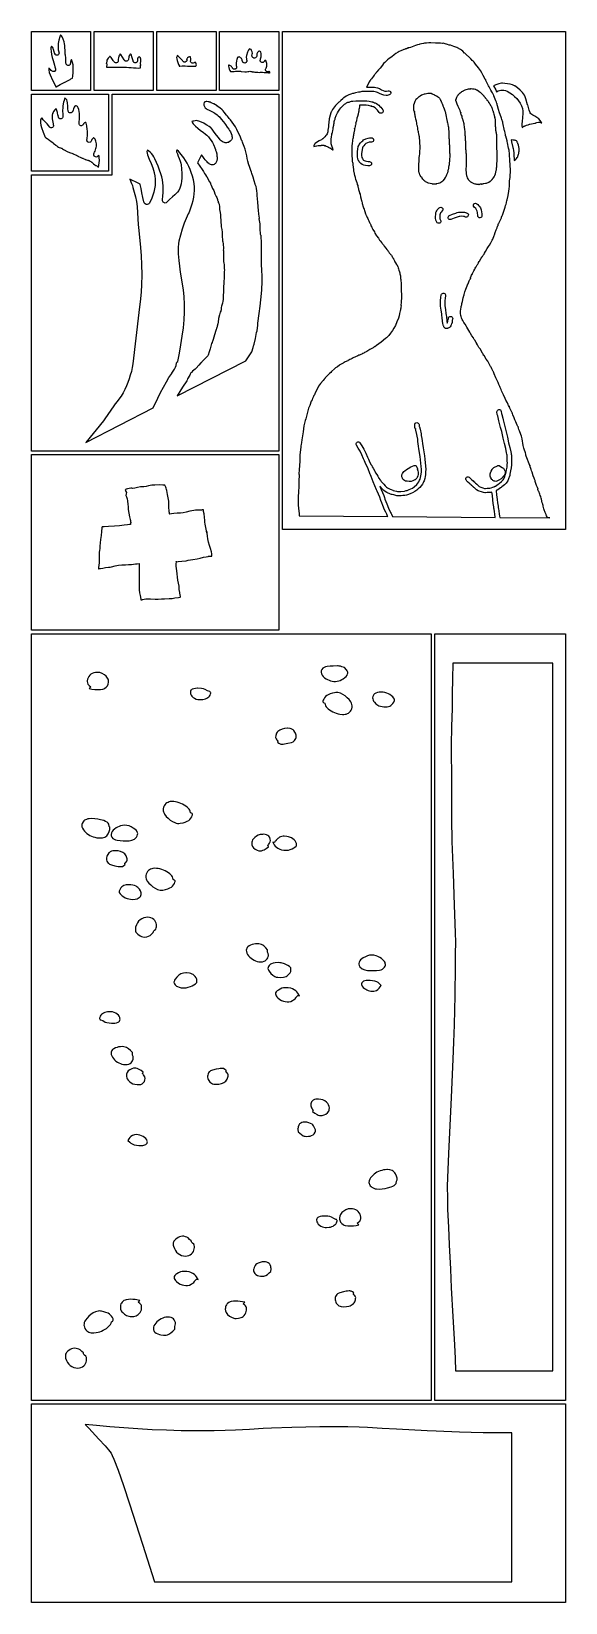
# Model space of a CAD drawing. Extents: x 2 to 598, y 1244 to 2998.
import ezdxf

# ---------------------------------------------------------------- set-up
doc = ezdxf.new("R2010")
doc.units = 0

msp = doc.modelspace()

# ---------------------------------------------------------------- linework, layer by layer
at = {"layer": 'Calque 1'}
for p, q in [((31.870594, 2984.38545), (31.779644, 2981.00583)), ((32.601996, 2988.243374), (31.870594, 2984.38545)), ((33.758334, 2992.14416), (32.601996, 2988.243374)), ((34.4663, 2994.02), (33.758334, 2992.14416)), ((34.4663, 2994.02), (34.4663, 2994.02)), ((34.466345, 2994.01516), (34.4663, 2994.02)), ((35.4517, 2993.128315), (34.466345, 2994.01516)), ((36.277605, 2992.00753), (35.4517, 2993.128315)), ((37.5142, 2989.323095), (36.277605, 2992.00753)), ((38.370505, 2986.33344), (37.5142, 2989.323095)), ((38.753944, 2984.01162), (38.370505, 2986.33344)), ((39.098109, 2982.41637), (38.753944, 2984.01162)), ((39.375095, 2980.14263), (39.098109, 2982.41637)), ((432.84784, 2983.030497), (430.69293, 2982.114274)), ((433.242039, 2983.164778), (432.84784, 2983.030497)), ((433.3212, 2983.16744), (433.242039, 2983.164778)), ((434.82395, 2983.56018), (433.3212, 2983.16744)), ((435.565584, 2983.866562), (434.82395, 2983.56018)), ((435.6518, 2983.940519), (435.565584, 2983.866562)), ((437.089159, 2984.076195), (435.6518, 2983.940519)), ((439.41592, 2984.417492), (437.089159, 2984.076195)), ((440.43446, 2984.766308), (439.41592, 2984.417492)), ((442.98004, 2984.851058), (440.43446, 2984.766308)), ((445.511126, 2985.112176), (442.98004, 2984.851058)), ((447.803, 2985.25), (445.511126, 2985.112176)), ((447.80287, 2985.248358), (447.803, 2985.25)), ((452.95553, 2985.044753), (447.80287, 2985.248358)), ((456.36824, 2985.056633), (452.95553, 2985.044753)), ((458.307951, 2984.828388), (456.36824, 2985.056633)), ((460.48479, 2984.675778), (458.307951, 2984.828388)), ((461.51108, 2984.724868), (460.48479, 2984.675778)), ((463.57607, 2984.092865), (461.51108, 2984.724868)), ((464.64681, 2983.814329), (463.57607, 2984.092865)), ((465.25814, 2983.800889), (464.64681, 2983.814329)), ((466.358829, 2983.346018), (465.25814, 2983.800889)), ((468.10241, 2982.778729), (466.358829, 2983.346018)), ((469.59948, 2982.495026), (468.10241, 2982.778729)), ((473.25197, 2981.149366), (469.59948, 2982.495026)), ((23.812603, 2979.985399), (23.668577, 2978.56179)), ((23.668577, 2978.56179), (23.826111, 2975.462868)), ((24.039096, 2980.82781), (23.812603, 2979.985399)), ((23.826111, 2975.462868), (24.391013, 2972.24693)), ((24.3197, 2981.05), (24.039096, 2980.82781)), ((24.320189, 2981.0492), (24.3197, 2981.05)), ((24.8323, 2981.09), (24.320189, 2981.0492)), ((24.391013, 2972.24693), (25.18528, 2968.99441)), ((25.4085, 2980.41), (24.8323, 2981.09)), ((25.18528, 2968.99441), (26.33043, 2965.3502)), ((26.072006, 2979.238594), (25.4085, 2980.41)), ((26.602725, 2977.98375), (26.072006, 2979.238594)), ((26.33043, 2965.3502), (26.3299, 2965.35)), ((26.3299, 2965.35), (27.65592, 2960.44797)), ((27.4998, 2975.1), (26.602725, 2977.98375)), ((27.889949, 2973.6597), (27.4998, 2975.1)), ((27.909079, 2973.7398), (27.889949, 2973.6597)), ((27.971609, 2973.51348), (27.909079, 2973.7398)), ((27.912729, 2973.57698), (27.909629, 2973.59308)), ((27.909629, 2973.59308), (27.920479, 2973.55118)), ((27.919429, 2973.55158), (27.912729, 2973.57698)), ((27.947839, 2973.3944), (27.916829, 2973.55458)), ((27.916829, 2973.55458), (27.919429, 2973.55158)), ((27.920479, 2973.55118), (27.976809, 2973.48918)), ((28.051193, 2972.99647), (27.947839, 2973.3944)), ((27.976809, 2973.48918), (27.971609, 2973.51348)), ((28.087773, 2972.762732), (28.051193, 2972.99647)), ((28.574157, 2972.0968), (28.087773, 2972.762732)), ((28.899015, 2971.79486), (28.574157, 2972.0968)), ((29.474877, 2971.47927), (28.899015, 2971.79486)), ((30.3769, 2971.335197), (29.474877, 2971.47927)), ((31.326957, 2971.52267), (30.3769, 2971.335197)), ((31.984958, 2971.910326), (31.326957, 2971.52267)), ((31.779644, 2981.00583), (31.958963, 2977.38538)), ((31.958963, 2977.38538), (32.143446, 2976.33271)), ((32.350034, 2972.29678), (31.984958, 2971.910326)), ((32.143446, 2976.33271), (32.434384, 2975.38188)), ((32.605947, 2972.889), (32.350034, 2972.29678)), ((32.434384, 2975.38188), (32.638507, 2974.63255)), ((32.844041, 2973.937332), (32.605947, 2972.889)), ((32.638507, 2974.63255), (32.724287, 2974.20676)), ((32.724287, 2974.20676), (32.844041, 2973.937332)), ((39.568881, 2976.84978), (39.375095, 2980.14263)), ((39.637238, 2974.752699), (39.568881, 2976.84978)), ((39.812276, 2972.47591), (39.637238, 2974.752699)), ((39.982811, 2971.39742), (39.812276, 2972.47591)), ((40.213286, 2968.66322), (39.982811, 2971.39742)), ((40.403455, 2965.25155), (40.213286, 2968.66322)), ((40.492335, 2964.68981), (40.403455, 2965.25155)), ((46.037882, 2965.675556), (45.405217, 2964.22005)), ((46.514197, 2966.50158), (46.037882, 2965.675556)), ((46.606697, 2966.56208), (46.514197, 2966.50158)), ((47.168938, 2965.46342), (46.606697, 2966.56208)), ((47.871379, 2963.160059), (47.168938, 2965.46342)), ((85.99463, 2964.975686), (85.81842, 2963.098286)), ((86.27975, 2965.951908), (85.99463, 2964.975686)), ((86.769936, 2966.996978), (86.27975, 2965.951908)), ((87.443499, 2968.040515), (86.769936, 2966.996978)), ((88.27875, 2969.012136), (87.443499, 2968.040515)), ((89.00013, 2969.623469), (88.27875, 2969.012136)), ((89.35239, 2969.8126), (89.00013, 2969.623469)), ((89.740231, 2969.903218), (89.24199, 2969.821906)), ((89.24199, 2969.821906), (89.35239, 2969.8126)), ((90.15718, 2969.473606), (89.740231, 2969.903218)), ((90.874669, 2968.752371), (90.15718, 2969.473606)), ((91.550389, 2967.858083), (90.874669, 2968.752371)), ((93.01073, 2965.630426), (91.550389, 2967.858083)), ((93.558, 2964.795336), (93.01073, 2965.630426)), ((93.908714, 2964.248484), (93.558, 2964.795336)), ((98.80471, 2965.013929), (98.722668, 2964.450527)), ((98.86411, 2965.618544), (98.80471, 2965.013929)), ((98.872435, 2965.81467), (98.86411, 2965.618544)), ((98.91571, 2967.11871), (98.86711, 2965.75342)), ((98.86711, 2965.75342), (98.872435, 2965.81467)), ((99.164872, 2968.686392), (98.91571, 2967.11981)), ((98.91571, 2967.11981), (98.91571, 2967.11871)), ((99.553639, 2970.218287), (99.164872, 2968.686392)), ((100.122763, 2971.643491), (99.553639, 2970.218287)), ((100.913, 2972.89), (100.122763, 2971.643491)), ((100.91232, 2972.889012), (100.913, 2972.89)), ((101.73914, 2972.05392), (100.91232, 2972.889012)), ((103.717596, 2969.334071), (101.73914, 2972.05392)), ((105.50379, 2966.3199), (103.717596, 2969.334071)), ((105.80248, 2965.811403), (105.50379, 2966.3199)), ((106.17556, 2965.359235), (105.80248, 2965.811403)), ((106.372765, 2965.148095), (106.17556, 2965.359235)), ((107.03959, 2964.813531), (106.372765, 2965.148095)), ((107.888082, 2964.66656), (107.03959, 2964.813531)), ((108.472218, 2964.740628), (107.888082, 2964.66656)), ((109.10667, 2965.00732), (108.472218, 2964.740628)), ((109.642487, 2965.44434), (109.10667, 2965.00732)), ((109.986085, 2965.933153), (109.642487, 2965.44434)), ((110.258, 2966.77), (109.986085, 2965.933153)), ((110.53927, 2969.592205), (110.25762, 2966.768605)), ((110.25762, 2966.768605), (110.258, 2966.77)), ((110.80053, 2970.251882), (110.53927, 2969.592205)), ((111.74021, 2971.964155), (110.80053, 2970.251882)), ((112.22442, 2972.605459), (111.74021, 2971.964155)), ((112.5474, 2972.84679), (112.22442, 2972.605459)), ((112.9112, 2972.675224), (112.5474, 2972.84679)), ((113.26725, 2972.347594), (112.9112, 2972.675224)), ((114.55503, 2968.663584), (113.26725, 2972.347594)), ((115.49142, 2965.086544), (114.55503, 2968.663584)), ((115.52812, 2964.896375), (115.48667, 2965.09356)), ((115.48667, 2965.09356), (115.49142, 2965.086544)), ((115.62582, 2964.516553), (115.52812, 2964.896375)), ((120.393878, 2967.279849), (120.22446, 2966.544678)), ((120.22446, 2966.544678), (120.31646, 2965.269308)), ((120.2999, 2964.998699), (120.2333, 2964.643681)), ((120.316, 2965.27), (120.2999, 2964.998699)), ((120.31646, 2965.269308), (120.316, 2965.27)), ((120.87972, 2968.364208), (120.393878, 2967.279849)), ((121.447106, 2969.128128), (120.87972, 2968.364208)), ((122.09154, 2969.728468), (121.447106, 2969.128128)), ((122.85272, 2969.252013), (122.09154, 2969.728468)), ((123.411797, 2968.671451), (122.85272, 2969.252013)), ((123.509273, 2968.573403), (123.411797, 2968.671451)), ((123.986713, 2966.975556), (123.47079, 2968.76832)), ((123.47079, 2968.76832), (123.509273, 2968.573403)), ((124.18288, 2965.46723), (123.986713, 2966.975556)), ((124.011674, 2964.449845), (124.18288, 2965.46723)), ((164.45941, 2970.53815), (163.9933, 2968.87312)), ((163.9933, 2968.87312), (164.134119, 2967.460985)), ((164.134119, 2967.460985), (164.52246, 2965.65987)), ((164.647, 2970.95), (164.45941, 2970.53815)), ((164.52246, 2965.65987), (165.04647, 2964.30804)), ((164.64697, 2970.94713), (164.647, 2970.95)), ((165.55026, 2970.5234), (164.64697, 2970.94713)), ((167.09643, 2968.754), (165.55026, 2970.5234)), ((168.2266, 2967.71427), (167.09643, 2968.754)), ((168.61519, 2967.38148), (168.2266, 2967.71427)), ((169.68337, 2966.19652), (168.61519, 2967.38148)), ((169.73347, 2966.14332), (169.68337, 2966.19652)), ((170.44919, 2965.37696), (169.73347, 2966.14332)), ((170.85847, 2964.91393), (170.44919, 2965.37696)), ((171.02228, 2964.76511), (170.85847, 2964.91393)), ((171.40674, 2964.33413), (171.02228, 2964.76511)), ((175.08664, 2964.96674), (174.79208, 2964.55023)), ((175.24529, 2965.31038), (175.08664, 2964.96674)), ((175.3662, 2965.78271), (175.24529, 2965.31038)), ((175.405139, 2966.324572), (175.3512, 2966.59093)), ((175.3512, 2966.59093), (175.3905, 2966.25039)), ((175.3905, 2966.25039), (175.3662, 2965.78271)), ((175.416262, 2966.365655), (175.405139, 2966.324572)), ((175.4292, 2966.89428), (175.416262, 2966.365655)), ((175.540294, 2967.389134), (175.4292, 2966.89428)), ((175.8519, 2967.94692), (175.540294, 2967.389134)), ((176.27928, 2968.55464), (175.8519, 2967.94692)), ((177.157229, 2969.125497), (176.27928, 2968.55464)), ((178.21817, 2969.54217), (177.157229, 2969.125497)), ((179.34059, 2969.65586), (178.21817, 2969.54217)), ((179.51836, 2968.64248), (179.34059, 2969.65586)), ((179.70129, 2967.76346), (179.51836, 2968.64248)), ((179.543919, 2964.986694), (179.70638, 2965.89071)), ((179.603689, 2964.395693), (179.543919, 2964.986694)), ((179.83874, 2967.05858), (179.70129, 2967.76346)), ((179.70638, 2965.89071), (179.81594, 2966.10672)), ((179.81594, 2966.10672), (179.83874, 2967.05858)), ((230.72456, 2965.09983), (230.32613, 2962.64313)), ((231.053911, 2966.653129), (230.72456, 2965.09983)), ((231.41237, 2967.84954), (231.053911, 2966.653129)), ((231.91672, 2968.73526), (231.41237, 2967.84954)), ((232.2888, 2969.16264), (231.91672, 2968.73526)), ((233.0412, 2969.41531), (232.2888, 2969.16264)), ((233.65151, 2969.54038), (233.0412, 2969.41531)), ((234.45198, 2969.12904), (233.65151, 2969.54038)), ((235.24936, 2968.66602), (234.45198, 2969.12904)), ((236.148775, 2967.962888), (235.24936, 2968.66602)), ((236.393755, 2967.774612), (236.148775, 2967.962888)), ((236.42032, 2967.79578), (236.393755, 2967.774612)), ((237.05958, 2966.38449), (236.42032, 2967.79578)), ((237.127049, 2965.640068), (237.05958, 2966.38449)), ((237.51122, 2964.42493), (237.127049, 2965.640068)), ((241.90781, 2971.17335), (241.70265, 2969.36882)), ((241.70265, 2969.36882), (241.80245, 2967.38288)), ((241.80245, 2967.38288), (242.02465, 2966.7173)), ((243.05089, 2974.6708), (241.90781, 2971.17335)), ((242.02465, 2966.7173), (242.25978, 2965.7158)), ((242.33108, 2964.97528), (242.20395, 2964.33396)), ((242.25978, 2965.7158), (242.33108, 2964.97528)), ((243.3351, 2975.62322), (243.05089, 2974.6708)), ((243.662188, 2976.232405), (243.3351, 2975.62322)), ((243.870682, 2976.672066), (243.662188, 2976.232405)), ((243.90406, 2976.77508), (243.870682, 2976.672066)), ((244.829726, 2978.05124), (243.90406, 2976.77508)), ((245.597, 2978.53), (244.829726, 2978.05124)), ((245.59805, 2978.53223), (245.597, 2978.53)), ((245.672096, 2978.486011), (245.59805, 2978.53223)), ((246.18973, 2978.33327), (245.672096, 2978.486011)), ((247.010899, 2977.761899), (246.18973, 2978.33327)), ((247.67129, 2976.76284), (247.010899, 2977.761899)), ((248.187123, 2975.333321), (247.67129, 2976.76284)), ((248.1033, 2971.25911), (248.214113, 2972.555089)), ((248.166879, 2970.547251), (248.1033, 2971.25911)), ((248.34982, 2969.93929), (248.166879, 2970.547251)), ((248.50587, 2973.71547), (248.187123, 2975.333321)), ((248.214113, 2972.555089), (248.50587, 2973.70547)), ((248.462109, 2969.519875), (248.34982, 2969.93929)), ((249.15132, 2968.73317), (248.462109, 2969.519875)), ((248.50587, 2973.70547), (248.50587, 2973.71547)), ((249.620109, 2968.462587), (249.15132, 2968.73317)), ((250.304768, 2968.257226), (249.620109, 2968.462587)), ((251.083074, 2968.207155), (250.304768, 2968.257226)), ((251.83281, 2968.40244), (251.083074, 2968.207155)), ((252.393918, 2968.761887), (251.83281, 2968.40244)), ((252.734083, 2969.122175), (252.393918, 2968.761887)), ((253.02913, 2969.71294), (252.734083, 2969.122175)), ((253.33427, 2970.676367), (253.02913, 2969.71294)), ((253.467441, 2971.556027), (253.33427, 2970.676367)), ((254.190461, 2974.564552), (253.41256, 2973.10138)), ((253.41256, 2973.10138), (253.467441, 2971.556027)), ((255.27962, 2975.73533), (254.190461, 2974.564552)), ((255.98449, 2976.19525), (255.27962, 2975.73533)), ((256.05219, 2976.20225), (255.98449, 2976.19525)), ((256.09349, 2976.20825), (256.05219, 2976.20225)), ((256.57201, 2975.96433), (256.09349, 2976.20825)), ((257.728, 2975.27033), (256.57201, 2975.96433)), ((257.26703, 2965.77051), (257.41224, 2966.45782)), ((257.36003, 2964.86773), (257.26703, 2965.77051)), ((257.873923, 2963.995994), (257.36003, 2964.86773)), ((257.41224, 2966.45782), (257.43554, 2966.55082)), ((257.43554, 2966.55082), (257.44954, 2966.57572)), ((257.44954, 2966.57572), (257.50584, 2966.75503)), ((257.50584, 2966.75503), (257.55644, 2966.84913)), ((257.55644, 2966.84913), (257.74454, 2967.45063)), ((257.84635, 2974.98868), (257.728, 2975.27033)), ((257.74454, 2967.45063), (258.21068, 2969.67583)), ((258.35898, 2973.26579), (257.84635, 2974.98868)), ((258.21068, 2969.67583), (258.402899, 2971.581926)), ((258.402899, 2971.581926), (258.35898, 2973.26579)), ((261.89464, 2964.72459), (261.84194, 2964.5742)), ((261.90604, 2964.74469), (261.89464, 2964.72459)), ((261.96284, 2964.90127), (261.90604, 2964.74469)), ((262.1463, 2965.16532), (261.96284, 2964.90127)), ((262.58916, 2965.56013), (262.1463, 2965.16532)), ((263.4625, 2965.71362), (262.58916, 2965.56013)), ((264.04956, 2964.23462), (263.4625, 2965.71362)), ((398.11304, 2965.310654), (397.28725, 2964.362909)), ((399.430895, 2966.421746), (398.11304, 2965.310654)), ((401.01002, 2967.602504), (399.430895, 2966.421746)), ((404.03258, 2969.623564), (401.01002, 2967.602504)), ((406.6071, 2971.855984), (404.03258, 2969.623564)), ((408.784439, 2973.295023), (406.6071, 2971.855984)), ((411.34376, 2974.811874), (408.784439, 2973.295023)), ((412.30184, 2975.481601), (411.34376, 2974.811874)), ((414.338327, 2976.436854), (412.30184, 2975.481601)), ((416.83386, 2977.505251), (414.338327, 2976.436854)), ((417.49842, 2977.864919), (416.83386, 2977.505251)), ((417.72735, 2977.922799), (417.49842, 2977.864919)), ((418.94226, 2978.248878), (417.72735, 2977.922799)), ((419.12881, 2978.313988), (418.94226, 2978.248878)), ((419.44817, 2978.46695), (419.12881, 2978.313988)), ((419.52307, 2978.52431), (419.44817, 2978.46695)), ((419.90186, 2978.642132), (419.52307, 2978.52431)), ((420.355689, 2978.711502), (419.90186, 2978.642132)), ((421.43975, 2979.028672), (420.355689, 2978.711502)), ((422.507788, 2979.537309), (421.43975, 2979.028672)), ((422.652936, 2979.661684), (422.507788, 2979.537309)), ((423.444219, 2979.809151), (422.55803, 2979.660158)), ((422.55803, 2979.660158), (422.652936, 2979.661684)), ((425.12015, 2980.222914), (423.444219, 2979.809151)), ((430.69293, 2982.114274), (425.12015, 2980.222914)), ((476.57166, 2980.157179), (473.25197, 2981.149366)), ((476.91634, 2980.031605), (476.57166, 2980.157179)), ((477.55868, 2979.595973), (476.91634, 2980.031605)), ((480.635245, 2977.869217), (477.55868, 2979.595973)), ((482.001603, 2977.026567), (480.635245, 2977.869217)), ((483.19038, 2976.134173), (482.001603, 2977.026567)), ((485.29878, 2973.876433), (483.19038, 2976.134173)), ((486.20359, 2972.987202), (485.13961, 2974.059368)), ((485.13961, 2974.059368), (485.29878, 2973.876433)), ((486.68836, 2972.663068), (486.20359, 2972.987202)), ((491.03331, 2968.379608), (486.68836, 2972.663068)), ((491.81001, 2967.765175), (491.03331, 2968.379608)), ((492.33194, 2967.233425), (491.81001, 2967.765175)), ((492.43426, 2967.009666), (492.33194, 2967.233425)), ((492.86111, 2966.53631), (492.43426, 2967.009666)), ((493.93959, 2965.602), (492.86111, 2966.53631)), ((494.78709, 2965.00152), (493.93959, 2965.602)), ((495.06821, 2964.721433), (494.78709, 2965.00152)), ((495.85007, 2963.592303), (495.06821, 2964.721433)), ((21.964214, 2956.63233), (21.496023, 2957.14703)), ((21.496023, 2957.14703), (21.524963, 2955.25103)), ((21.524963, 2955.25103), (21.949489, 2952.247599)), ((21.949489, 2952.247599), (22.813773, 2949.45965)), ((22.66081, 2955.92076), (21.964214, 2956.63233)), ((23.034949, 2955.54402), (22.66081, 2955.92076)), ((22.813773, 2949.45965), (23.993543, 2946.99831)), ((23.200417, 2955.375916), (23.034949, 2955.54402)), ((24.0137, 2954.48), (23.185328, 2955.39313)), ((23.185328, 2955.39313), (23.200417, 2955.375916)), ((24.6348, 2953.91), (24.0137, 2954.48)), ((25.0953, 2953.545), (24.6348, 2953.91)), ((26.0037, 2953.18), (25.0953, 2953.545)), ((26.008462, 2953.18069), (26.0037, 2953.18)), ((26.674055, 2953.10629), (26.008462, 2953.18069)), ((27.345331, 2953.22205), (26.674055, 2953.10629)), ((27.788717, 2953.41636), (27.345331, 2953.22205)), ((27.65592, 2960.44797), (28.256357, 2958.590279)), ((28.249152, 2953.75484), (27.788717, 2953.41636)), ((28.881672, 2954.73565), (28.249152, 2953.75484)), ((28.256357, 2958.590279), (28.88892, 2956.38413)), ((28.989677, 2955.2028), (28.881672, 2954.73565)), ((28.88892, 2956.38413), (28.991237, 2955.69786)), ((29.007777, 2955.58263), (28.989677, 2955.2028)), ((28.991237, 2955.69786), (29.007777, 2955.58263)), ((40.326971, 2963.46871), (40.492335, 2964.68981)), ((40.467154, 2962.587559), (40.326971, 2963.46871)), ((40.730563, 2961.88637), (40.467154, 2962.587559)), ((40.786893, 2961.78867), (40.730563, 2961.88637)), ((40.828179, 2961.513031), (40.786893, 2961.78867)), ((41.403393, 2960.79754), (40.828179, 2961.513031)), ((41.856446, 2960.429229), (41.403393, 2960.79754)), ((42.616243, 2960.12418), (41.856446, 2960.429229)), ((43.596687, 2960.134036), (42.616243, 2960.12418)), ((44.427503, 2960.44975), (43.596687, 2960.134036)), ((45.1873, 2961.150301), (44.427503, 2960.44975)), ((45.373697, 2961.60111), (45.1873, 2961.150301)), ((45.616245, 2962.535962), (45.373697, 2961.60111)), ((45.405217, 2964.22005), (45.621505, 2963.30064)), ((45.621505, 2963.30064), (45.616245, 2962.535962)), ((47.740948, 2945.75979), (48.074777, 2947.92969)), ((48.382818, 2960.64978), (47.871379, 2963.160059)), ((48.074777, 2947.92969), (48.119217, 2948.44438)), ((48.114408, 2948.46082), (48.141487, 2948.65981)), ((48.124417, 2948.51098), (48.114408, 2948.46082)), ((48.119217, 2948.44438), (48.121317, 2948.46978)), ((48.121317, 2948.47278), (48.124417, 2948.51098)), ((48.121317, 2948.46978), (48.121317, 2948.47278)), ((48.141487, 2948.65981), (48.255692, 2949.04996)), ((48.255692, 2949.04996), (48.414857, 2951.20229)), ((48.506325, 2960.01984), (48.382818, 2960.64978)), ((48.386437, 2957.60189), (48.506325, 2960.01984)), ((48.414857, 2951.20229), (48.386437, 2957.60189)), ((85.81842, 2963.098286), (85.86132, 2962.181029)), ((85.86132, 2962.028582), (85.84522, 2962.066302)), ((85.84522, 2962.066302), (85.96613, 2961.622401)), ((85.86132, 2962.181029), (85.876395, 2961.964652)), ((85.876395, 2961.964652), (85.86132, 2962.028582)), ((85.9632, 2961.55), (85.9265, 2958.01068)), ((85.9265, 2958.01068), (87.20806, 2957.9988)), ((85.95273, 2961.569691), (85.94673, 2961.550561)), ((85.94673, 2961.550561), (85.9632, 2961.55)), ((85.96413, 2961.552121), (85.95273, 2961.569691)), ((85.96613, 2961.622401), (85.95913, 2961.592951)), ((85.95913, 2961.592951), (85.96413, 2961.579511)), ((85.96413, 2961.579511), (85.96413, 2961.552121)), ((87.20806, 2957.9988), (89.5397, 2957.998271)), ((89.5397, 2957.998271), (91.49256, 2958.085091)), ((91.49256, 2958.085091), (93.46971, 2958.236504)), ((93.46971, 2958.236504), (94.7337, 2958.193094)), ((94.5047, 2963.557166), (93.908714, 2964.248484)), ((94.967223, 2963.175849), (94.5047, 2963.557166)), ((94.7337, 2958.193094), (96.21269, 2958.185894)), ((95.80386, 2962.850235), (94.967223, 2963.175849)), ((96.38782, 2962.823054), (95.80386, 2962.850235)), ((96.21269, 2958.185894), (96.30469, 2958.184794)), ((96.30469, 2958.184794), (98.01416, 2958.100564)), ((96.999609, 2962.941343), (96.38782, 2962.823054)), ((97.99339, 2963.462599), (96.999609, 2962.941343)), ((98.497982, 2964.022786), (97.99339, 2963.462599)), ((98.01416, 2958.100564), (98.75261, 2958.150174)), ((98.722668, 2964.450527), (98.497982, 2964.022786)), ((98.75261, 2958.150174), (101.88938, 2958.158974)), ((101.88938, 2958.158974), (104.39723, 2958.049418)), ((104.39723, 2958.049418), (108.02646, 2958.088688)), ((108.02646, 2958.088688), (110.74362, 2957.803435)), ((110.74362, 2957.803435), (113.11452, 2957.721785)), ((113.11452, 2957.721785), (116.05594, 2957.375036)), ((115.85267, 2964.020976), (115.62582, 2964.516553)), ((116.0909, 2963.691798), (115.85267, 2964.020976)), ((116.05594, 2957.375036), (118.95964, 2957.265483)), ((116.3281, 2963.452535), (116.0909, 2963.691798)), ((116.73326, 2963.165214), (116.3281, 2963.452535)), ((117.40247, 2962.910966), (116.73326, 2963.165214)), ((118.30732, 2962.889266), (117.40247, 2962.910966)), ((119.13983, 2963.194158), (118.30732, 2962.889266)), ((118.95964, 2957.265483), (121.43701, 2957.114588)), ((119.67053, 2963.622555), (119.13983, 2963.194158)), ((119.95477, 2963.995659), (119.67053, 2963.622555)), ((120.1041, 2964.277813), (119.95477, 2963.995659)), ((120.2333, 2964.643681), (120.1041, 2964.277813)), ((121.43701, 2957.114588), (123.83998, 2957.315608)), ((123.70716, 2958.993548), (123.828538, 2959.981056)), ((123.725131, 2957.9412), (123.70716, 2958.993548)), ((123.83998, 2957.315608), (123.725131, 2957.9412)), ((123.828538, 2959.981056), (123.877519, 2960.144958)), ((123.89887, 2960.069968), (123.84667, 2962.473958)), ((123.84667, 2962.473958), (123.847, 2962.47)), ((123.847, 2962.47), (124.011674, 2964.449845)), ((123.877519, 2960.144958), (123.89887, 2960.069968)), ((165.04647, 2964.30804), (166.21953, 2961.11494)), ((166.21953, 2961.11494), (166.6567, 2960.06746)), ((166.6567, 2960.06746), (166.78952, 2959.63285)), ((166.78952, 2959.63285), (166.9275, 2959.1502)), ((166.9275, 2959.1502), (166.9315, 2959.1388)), ((166.9315, 2959.1388), (167.63791, 2959.28969)), ((167.63791, 2959.28969), (170.37108, 2959.47574)), ((170.37108, 2959.47574), (173.368767, 2959.49567)), ((171.73181, 2964.09383), (171.40674, 2964.33413)), ((172.00518, 2963.9486), (171.73181, 2964.09383)), ((172.40152, 2963.81012), (172.00518, 2963.9486)), ((173.6371, 2963.82572), (172.40152, 2963.81012)), ((173.368767, 2959.49567), (176.26321, 2959.32795)), ((174.79208, 2964.55023), (173.6371, 2963.82572)), ((176.26321, 2959.32795), (178.56799, 2959.33395)), ((178.56799, 2959.33395), (181.90629, 2959.06058)), ((179.84126, 2963.73632), (179.603689, 2964.395693)), ((180.229075, 2963.153062), (179.84126, 2963.73632)), ((180.616447, 2962.826195), (180.229075, 2963.153062)), ((181.19259, 2962.54363), (180.616447, 2962.826195)), ((181.889148, 2962.426237), (181.19259, 2962.54363)), ((182.558701, 2962.507732), (181.889148, 2962.426237)), ((181.90629, 2959.06058), (184.21674, 2959.20991)), ((183.52423, 2962.94723), (182.558701, 2962.507732)), ((184.148558, 2963.611004), (183.52423, 2962.94723)), ((184.25339, 2963.93166), (184.148558, 2963.611004)), ((184.21674, 2959.20991), (185.48282, 2959.20991)), ((184.28439, 2964.02886), (184.25339, 2963.93166)), ((184.29839, 2964.03186), (184.28439, 2964.02886)), ((184.93712, 2963.46444), (184.29839, 2964.03186)), ((185.346161, 2962.823469), (184.93712, 2963.46444)), ((185.78926, 2961.85627), (185.346161, 2962.823469)), ((185.48282, 2959.20991), (185.78926, 2960.11426)), ((186.01095, 2960.71113), (185.78926, 2961.85627)), ((185.78926, 2960.11426), (186.01095, 2960.71113)), ((222.05026, 2960.35683), (221.87921, 2959.2065)), ((221.87921, 2959.2065), (222.083576, 2957.610809)), ((222.49365, 2960.22298), (222.05026, 2960.35683)), ((222.083576, 2957.610809), (222.66211, 2955.68424)), ((224.24289, 2959.64214), (222.49365, 2960.22298)), ((222.66211, 2955.68424), (223.224946, 2954.381926)), ((223.224946, 2954.381926), (223.9809, 2953.10146)), ((223.9809, 2953.10146), (227.21686, 2953.07656)), ((224.82889, 2959.14398), (224.24289, 2959.64214)), ((224.833954, 2959.109935), (224.82889, 2959.14398)), ((225.1307, 2958.71247), (224.833954, 2959.109935)), ((225.48931, 2958.25774), (225.1307, 2958.71247)), ((225.52811, 2958.21334), (225.48931, 2958.25774)), ((225.87693, 2957.70949), (225.52811, 2958.21334)), ((226.18028, 2957.31624), (225.87693, 2957.70949)), ((226.18528, 2957.30434), (226.18028, 2957.31624)), ((226.20858, 2957.25634), (226.18528, 2957.30434)), ((226.22978, 2957.15402), (226.20858, 2957.25634)), ((226.61837, 2956.52511), (226.22978, 2957.15402)), ((227.2757, 2955.98769), (226.61837, 2956.52511)), ((226.98836, 2953.113705), (227.048129, 2953.17855)), ((227.21686, 2953.07656), (226.98836, 2953.113705)), ((227.048129, 2953.17855), (228.14755, 2953.42589)), ((228.0028, 2955.72567), (227.2757, 2955.98769)), ((228.58827, 2955.69007), (228.0028, 2955.72567)), ((228.14755, 2953.42589), (229.605819, 2953.52199)), ((229.27351, 2955.83424), (228.58827, 2955.69007)), ((229.78305, 2956.0952), (229.27351, 2955.83424)), ((229.605819, 2953.52199), (230.17638, 2953.44229)), ((230.05332, 2956.30708), (229.78305, 2956.0952)), ((230.667029, 2957.05984), (230.05332, 2956.30708)), ((230.17638, 2953.44229), (232.77053, 2953.70119)), ((230.32613, 2962.64313), (230.37883, 2961.10574)), ((230.37883, 2961.10574), (230.60571, 2959.40199)), ((230.60571, 2959.40199), (230.71372, 2959.03456)), ((230.82122, 2957.62843), (230.667029, 2957.05984)), ((230.71372, 2959.03456), (230.78242, 2958.73431)), ((230.78242, 2958.73431), (230.896706, 2958.049145)), ((230.896706, 2958.049145), (230.82122, 2957.62843)), ((232.77053, 2953.70119), (233.92705, 2953.70119)), ((233.92705, 2953.70119), (233.934, 2953.7)), ((233.934, 2953.7), (235.229775, 2953.49815)), ((235.229775, 2953.49815), (235.96332, 2953.34085)), ((235.96332, 2953.34085), (240.008986, 2953.041535)), ((238.04711, 2963.60121), (237.51122, 2964.42493)), ((238.5432, 2963.15266), (238.04711, 2963.60121)), ((238.728685, 2962.997031), (238.5432, 2963.15266)), ((239.41241, 2962.77076), (238.728685, 2962.997031)), ((240.30279, 2962.74286), (239.41241, 2962.77076)), ((240.008986, 2953.041535), (241.874341, 2952.980681)), ((241.03195, 2962.98057), (240.30279, 2962.74286)), ((241.42157, 2963.23121), (241.03195, 2962.98057)), ((241.76884, 2963.5676), (241.42157, 2963.23121)), ((242.03342, 2963.95156), (241.76884, 2963.5676)), ((241.874341, 2952.980681), (243.60781, 2953.08506)), ((242.20395, 2964.33396), (242.03342, 2963.95156)), ((243.60781, 2953.08506), (244.756507, 2953.376171)), ((244.756507, 2953.376171), (245.727043, 2953.489434)), ((245.727043, 2953.489434), (246.94664, 2953.40959)), ((246.94664, 2953.40959), (248.122568, 2953.102946)), ((248.122568, 2953.102946), (248.30572, 2952.96311)), ((248.30572, 2952.96311), (250.11182, 2952.85201)), ((250.11182, 2952.85201), (251.14689, 2952.68559)), ((251.14689, 2952.68559), (251.92514, 2952.65099)), ((251.92514, 2952.65099), (253.28216, 2952.37866)), ((253.28216, 2952.37866), (254.70998, 2952.43136)), ((254.70998, 2952.43136), (256.63442, 2952.28666)), ((256.63442, 2952.28666), (257.70567, 2952.46547)), ((257.70567, 2952.46547), (259.035136, 2952.5492)), ((258.48245, 2963.50243), (257.873923, 2963.995994)), ((259.252779, 2963.235554), (258.48245, 2963.50243)), ((259.035136, 2952.5492), (259.73965, 2952.47687)), ((259.789355, 2963.20135), (259.252779, 2963.235554)), ((259.73965, 2952.47687), (259.743, 2952.48)), ((259.743, 2952.48), (261.67311, 2952.21542)), ((260.39036, 2963.30917), (259.789355, 2963.20135)), ((261.32828, 2963.87864), (260.39036, 2963.30917)), ((261.6802, 2964.34838), (261.32828, 2963.87864)), ((261.67311, 2952.21542), (264.93701, 2952.03868)), ((261.84194, 2964.5742), (261.6802, 2964.34838)), ((263.1064, 2954.98608), (263.283099, 2956.025336)), ((263.408149, 2953.964439), (263.1064, 2954.98608)), ((263.283099, 2956.025336), (263.68002, 2956.68933)), ((263.89706, 2953.33606), (263.408149, 2953.964439)), ((263.80041, 2956.8299), (263.65055, 2956.6883)), ((263.65055, 2956.6883), (263.66665, 2956.7152)), ((263.66665, 2956.7152), (263.94208, 2957.08003)), ((263.68002, 2956.68933), (263.9105, 2956.9043)), ((263.9105, 2956.9043), (263.80041, 2956.8299)), ((263.90306, 2953.33106), (263.89706, 2953.33606)), ((264.244841, 2953.069484), (263.90306, 2953.33106)), ((263.94208, 2957.08003), (264.43714, 2958.17816)), ((264.41489, 2963.23056), (264.04956, 2964.23462)), ((264.8353, 2952.81015), (264.244841, 2953.069484)), ((264.62883, 2962.1159), (264.41489, 2963.23056)), ((264.43714, 2958.17816), (264.61645, 2959.1755)), ((264.61645, 2959.1755), (264.700943, 2959.56844)), ((264.767448, 2960.770725), (264.62883, 2962.1159)), ((264.700943, 2959.56844), (264.71723, 2959.5946)), ((264.71723, 2959.5946), (264.767448, 2960.770725)), ((265.6916, 2952.736749), (264.8353, 2952.81015)), ((264.93701, 2952.03868), (266.494, 2951.71311)), ((266.52873, 2952.93781), (265.6916, 2952.736749)), ((266.494, 2951.71311), (267.56424, 2951.58135)), ((266.59483, 2952.97601), (266.52873, 2952.93781)), ((266.76535, 2953.06641), (266.59483, 2952.97601)), ((266.81085, 2953.10161), (266.71315, 2953.04471)), ((266.71315, 2953.04471), (266.76535, 2953.06641)), ((266.92092, 2953.18741), (266.81085, 2953.10161)), ((267.28884, 2953.45409), (266.86042, 2953.13061)), ((266.86042, 2953.13061), (266.92092, 2953.18741)), ((268.05311, 2952.39473), (267.28884, 2953.45409)), ((267.56424, 2951.58135), (268.09391, 2951.47281)), ((268.08151, 2952.06246), (268.05311, 2952.39473)), ((268.12281, 2951.73277), (268.08151, 2952.06246)), ((268.09391, 2951.47281), (268.12281, 2951.73277)), ((383.6116, 2948.136504), (381.50062, 2945.182674)), ((384.51387, 2949.128691), (383.6116, 2948.136504)), ((385.06319, 2949.996339), (384.51387, 2949.128691)), ((385.64403, 2950.588034), (385.06319, 2949.996339)), ((386.346195, 2951.530425), (385.64403, 2950.588034)), ((386.5923, 2951.871676), (386.305493, 2951.612649)), ((386.305493, 2951.612649), (386.36595, 2951.698044)), ((386.426034, 2951.723075), (386.346195, 2951.530425)), ((386.36595, 2951.698044), (386.426034, 2951.723075)), ((386.84758, 2952.139877), (386.5923, 2951.871676)), ((387.3814, 2952.795651), (386.84758, 2952.139877)), ((389.34923, 2955.186721), (387.3814, 2952.795651)), ((390.130596, 2955.961325), (389.34923, 2955.186721)), ((391.09383, 2957.031571), (390.130596, 2955.961325)), ((393.6571, 2960.477582), (391.09383, 2957.031571)), ((394.851074, 2962.014211), (393.6571, 2960.477582)), ((396.15089, 2963.421881), (394.851074, 2962.014211)), ((397.28725, 2964.362909), (396.15089, 2963.421881)), ((497.63963, 2961.567103), (495.85007, 2963.592303)), ((500.82186, 2957.369423), (497.63963, 2961.567103)), ((503.13645, 2954.334463), (500.82186, 2957.369423)), ((504.618644, 2951.638307), (503.13645, 2954.334463)), ((506.22101, 2948.611813), (504.618644, 2951.638307)), ((508.2674, 2944.857003), (506.22101, 2948.611813)), ((23.993543, 2946.99831), (24.400236, 2946.02885)), ((24.400236, 2946.02885), (25.927796, 2942.98149)), ((25.927796, 2942.98149), (28.039806, 2938.74195)), ((28.039806, 2938.74195), (29.020107, 2936.78705)), ((29.020107, 2936.78705), (29.303293, 2936.24857)), ((29.303293, 2936.24857), (29.637123, 2935.98502)), ((29.637123, 2935.98502), (34.210483, 2938.70062)), ((34.210483, 2938.70062), (36.141798, 2939.772914)), ((36.141798, 2939.772914), (37.841783, 2940.49171)), ((37.841783, 2940.49171), (39.412743, 2941.35058)), ((39.412743, 2941.35058), (40.196158, 2941.65805)), ((40.196158, 2941.65805), (40.829194, 2942.05908)), ((40.829194, 2942.05908), (42.967564, 2943.11791)), ((42.967564, 2943.11791), (42.9686, 2943.12)), ((42.9686, 2943.12), (44.43466, 2944.04707)), ((44.43466, 2944.04707), (44.4352, 2944.04)), ((44.4352, 2944.04), (45.272359, 2944.41518)), ((45.272359, 2944.41518), (46.115718, 2944.97742)), ((46.115718, 2944.97742), (47.740948, 2945.75979)), ((367.12426, 2930.058441), (363.68261, 2929.494651)), ((368.32522, 2930.329742), (367.12426, 2930.058441)), ((369.51637, 2930.499241), (368.32522, 2930.329742)), ((370.72404, 2930.752972), (369.51637, 2930.499241)), ((372.64951, 2930.960194), (370.72404, 2930.752972)), ((373.85977, 2930.983454), (372.64951, 2930.960194)), ((375.12843, 2930.982454), (373.85977, 2930.983454)), ((380.47125, 2930.85378), (375.12843, 2930.982454)), ((378.4874, 2940.454788), (375.83794, 2935.766698)), ((375.83794, 2935.766698), (380.58236, 2935.65301)), ((379.02535, 2941.678488), (378.4874, 2940.454788)), ((379.03875, 2941.776158), (379.02535, 2941.678488)), ((379.6227, 2942.674294), (379.03875, 2941.776158)), ((379.865961, 2943.000742), (379.6227, 2942.674294)), ((380.47742, 2943.826164), (379.865961, 2943.000742)), ((384.147, 2930.83673), (380.47125, 2930.85378)), ((381.50062, 2945.182674), (380.47742, 2943.826164)), ((380.58236, 2935.65301), (382.419561, 2935.690018)), ((382.419561, 2935.690018), (384.68805, 2935.6065)), ((385.3738, 2930.578864), (384.147, 2930.83673)), ((384.68805, 2935.6065), (386.31689, 2935.28559)), ((386.915876, 2930.233292), (385.3738, 2930.578864)), ((386.31689, 2935.28559), (388.25949, 2934.830829)), ((388.28111, 2929.723619), (386.915876, 2930.233292)), ((388.25949, 2934.830829), (390.22621, 2934.11253)), ((390.318688, 2928.648321), (388.28111, 2929.723619)), ((390.22621, 2934.11253), (392.65395, 2932.87107)), ((392.65395, 2932.87107), (394.64351, 2931.85479)), ((394.64351, 2931.85479), (396.1562, 2931.420356)), ((396.1562, 2931.420356), (397.80146, 2931.245008)), ((397.80146, 2931.245008), (398.07586, 2931.246008)), ((398.07586, 2931.246008), (399.97084, 2931.721431)), ((399.97084, 2931.721431), (400.922889, 2931.76419)), ((400.922889, 2931.76419), (401.78743, 2931.449488)), ((401.78743, 2931.449488), (402.470891, 2930.833575)), ((402.470891, 2930.833575), (402.8797, 2929.972701)), ((402.8797, 2929.972701), (402.922528, 2929.020749)), ((480.49441, 2929.498747), (481.40391, 2930.151421)), ((481.40391, 2930.151421), (482.30308, 2930.795309)), ((482.30308, 2930.795309), (483.22137, 2931.263497)), ((483.19867, 2931.242827), (483.71388, 2931.544101)), ((483.248859, 2931.269737), (483.19867, 2931.242827)), ((483.22137, 2931.263497), (483.248859, 2931.269737)), ((483.71388, 2931.544101), (484.029631, 2931.702063)), ((484.02601, 2931.690345), (484.33451, 2931.869145)), ((484.029631, 2931.702063), (484.02601, 2931.690345)), ((484.33451, 2931.869145), (485.08331, 2932.252584)), ((485.08331, 2932.252584), (486.02278, 2932.612769)), ((486.02278, 2932.612769), (487.11781, 2933.065455)), ((487.11781, 2933.065455), (488.61642, 2933.502121)), ((488.61642, 2933.502121), (489.759824, 2933.796397)), ((489.759824, 2933.796397), (491.12531, 2934.03077)), ((491.12531, 2934.03077), (491.53718, 2934.06798)), ((491.53718, 2934.06798), (492.19243, 2934.02457)), ((491.76662, 2934.06384), (491.96764, 2934.07779)), ((492.19243, 2934.02457), (491.76662, 2934.06384)), ((491.96764, 2934.07779), (492.55934, 2934.14445)), ((492.5584, 2934.1394), (492.5544, 2934.12441)), ((492.5544, 2934.12441), (494.31708, 2934.04741)), ((492.5604, 2934.1415), (492.5584, 2934.1394)), ((492.55934, 2934.14445), (492.5604, 2934.1415)), ((494.31708, 2934.04741), (496.14488, 2933.848456)), ((496.14488, 2933.848456), (497.596589, 2933.344948)), ((497.596589, 2933.344948), (498.54783, 2932.857302)), ((498.54783, 2932.857302), (498.79296, 2932.736538)), ((498.73077, 2932.756016), (498.698512, 2932.764533)), ((498.698512, 2932.764533), (498.83619, 2932.731726)), ((498.79296, 2932.736538), (498.73077, 2932.756016)), ((498.83619, 2932.731726), (499.91622, 2932.239249)), ((499.91622, 2932.239249), (501.10995, 2931.278067)), ((501.10995, 2931.278067), (501.365755, 2931.067126)), ((501.365755, 2931.067126), (501.26033, 2931.131306)), ((501.26033, 2931.131306), (501.665237, 2930.993509)), ((501.665237, 2930.993509), (502.82922, 2930.083826)), ((502.82922, 2930.083826), (503.23953, 2929.62959)), ((503.23953, 2929.62959), (503.45916, 2929.3278)), ((508.67048, 2943.957316), (508.2674, 2944.857003)), ((508.61308, 2944.18831), (508.602024, 2944.297695)), ((508.602024, 2944.297695), (508.62783, 2944.191707)), ((508.97584, 2943.13876), (508.61308, 2944.18831)), ((508.62783, 2944.191707), (508.67048, 2943.957316)), ((509.69001, 2941.79311), (508.97584, 2943.13876)), ((512.017, 2937.32), (509.69001, 2941.79311)), ((512.01749, 2937.3183), (512.017, 2937.32)), ((512.65776, 2936.08892), (512.01749, 2937.3183)), ((514.74084, 2932.42041), (512.65776, 2936.08892)), ((515.763, 2930.62), (514.74084, 2932.42041)), ((515.76319, 2930.623712), (515.763, 2930.62)), ((516.40708, 2929.321982), (515.76319, 2930.623712)), ((520.05144, 2938.43384), (517.49708, 2937.28611)), ((517.49708, 2937.28611), (520.02302, 2932.84504)), ((520.02302, 2932.84504), (521.06792, 2930.73509)), ((520.07364, 2938.44364), (520.05144, 2938.43384)), ((523.361989, 2939.621946), (520.07364, 2938.44364)), ((521.06792, 2930.73509), (522.85696, 2931.535558)), ((522.85696, 2931.535558), (522.93396, 2931.563978)), ((522.93396, 2931.563978), (525.776909, 2932.286843)), ((525.005118, 2939.980638), (523.361989, 2939.621946)), ((526.635, 2940.15), (525.005118, 2939.980638)), ((525.776909, 2932.286843), (527.264373, 2932.443584)), ((527.521, 2940.15), (526.63475, 2940.1479)), ((526.63475, 2940.1479), (526.635, 2940.15)), ((527.264373, 2932.443584), (528.78269, 2932.439377)), ((527.5212, 2940.150325), (527.521, 2940.15)), ((530.20063, 2939.983927), (527.5212, 2940.150325)), ((528.78269, 2932.439377), (529.11136, 2932.396487)), ((529.11136, 2932.396487), (530.99759, 2931.88927)), ((533.201616, 2939.548452), (530.20063, 2939.983927)), ((530.99759, 2931.88927), (532.750476, 2931.192491)), ((532.750476, 2931.192491), (535.90267, 2929.481937)), ((536.19406, 2938.965907), (533.201616, 2939.548452)), ((536.25296, 2938.954017), (536.19406, 2938.965907)), ((538.764737, 2938.239475), (536.25296, 2938.954017)), ((541.17927, 2937.112787), (538.764737, 2938.239475)), ((541.22167, 2937.089537), (541.17927, 2937.112787)), ((542.846313, 2936.124254), (541.22167, 2937.089537)), ((544.407929, 2935.007403), (542.846313, 2936.124254)), ((547.35928, 2932.410237), (544.407929, 2935.007403)), ((547.37998, 2932.390087), (547.35928, 2932.410237)), ((549.963961, 2929.685114), (547.37998, 2932.390087)), ((551.080104, 2928.271752), (549.963961, 2929.685114)), ((36.86377, 2912.92477), (36.686086, 2909.375747)), ((37.15576, 2914.74947), (36.86377, 2912.92477)), ((37.862139, 2918.902831), (37.15576, 2914.74947)), ((38.331339, 2920.846091), (37.862139, 2918.902831)), ((38.94789, 2922.71024), (38.331339, 2920.846091)), ((39.3985, 2923.52), (38.94789, 2922.71024)), ((39.3998, 2923.52077), (39.3985, 2923.52)), ((40.075975, 2923.235284), (39.3998, 2923.52077)), ((40.53389, 2922.8823), (40.075975, 2923.235284)), ((41.32061, 2921.50592), (40.53389, 2922.8823)), ((41.882592, 2919.98022), (41.32061, 2921.50592)), ((42.204606, 2918.396096), (41.882592, 2919.98022)), ((42.51693, 2914.70839), (42.204606, 2918.396096)), ((42.755028, 2911.856049), (42.51693, 2914.70839)), ((49.677259, 2913.417018), (48.88242, 2911.72564)), ((50.54022, 2914.42573), (49.677259, 2913.417018)), ((51.337238, 2914.80342), (50.54022, 2914.42573)), ((51.874045, 2914.767148), (51.337238, 2914.80342)), ((52.63725, 2914.53218), (51.874045, 2914.767148)), ((53.20828, 2914.28879), (52.63725, 2914.53218)), ((53.46045, 2914.00923), (53.20828, 2914.28879)), ((54.30079, 2912.673664), (53.46045, 2914.00923)), ((54.90068, 2910.91122), (54.30079, 2912.673664)), ((194.42287, 2917.332185), (194.380432, 2915.847666)), ((194.380432, 2915.847666), (194.61281, 2914.773705)), ((194.63725, 2918.724155), (194.42287, 2917.332185)), ((194.61281, 2914.773705), (194.671781, 2914.737014)), ((194.896, 2918.94), (194.63725, 2918.724155)), ((194.671781, 2914.737014), (195.06118, 2914.187523)), ((195.94444, 2919.431883), (194.8944, 2918.941915)), ((194.8944, 2918.941915), (194.896, 2918.94)), ((195.06118, 2914.187523), (196.00272, 2912.856773)), ((196.1315, 2919.483163), (195.94444, 2919.431883)), ((196.00272, 2912.856773), (196.860466, 2912.015125)), ((196.83173, 2919.673431), (196.1315, 2919.483163)), ((197.54207, 2919.858011), (196.83173, 2919.673431)), ((197.56187, 2919.859111), (197.54207, 2919.858011)), ((199.152, 2919.540288), (197.56187, 2919.859111)), ((200.16906, 2919.351098), (199.152, 2919.540288)), ((200.17506, 2919.342598), (200.16906, 2919.351098)), ((200.46022, 2919.294938), (200.17506, 2919.342598)), ((200.674416, 2919.190139), (200.431424, 2919.292233)), ((200.431424, 2919.292233), (200.47952, 2919.291238)), ((200.47952, 2919.291238), (200.46022, 2919.294938)), ((201.50418, 2918.839518), (200.674416, 2919.190139)), ((202.71332, 2918.272234), (201.50418, 2918.839518)), ((204.27069, 2917.613389), (202.71332, 2918.272234)), ((205.317116, 2917.158418), (204.27069, 2917.613389)), ((205.656826, 2917.009671), (205.317116, 2917.158418)), ((205.70637, 2916.993583), (205.656826, 2917.009671)), ((207.468389, 2915.963178), (205.70637, 2916.993583)), ((209.27087, 2914.733523), (207.468389, 2915.963178)), ((209.29757, 2914.715433), (209.27087, 2914.733523)), ((212.28556, 2912.601862), (209.29757, 2914.715433)), ((214.94559, 2910.455883), (212.28556, 2912.601862)), ((338.928753, 2912.360178), (337.926832, 2910.956465)), ((341.30517, 2915.10999), (338.928753, 2912.360178)), ((342.54644, 2916.49854), (341.30517, 2915.10999)), ((345.08272, 2918.9542), (342.54644, 2916.49854)), ((345.57778, 2919.464763), (345.08272, 2918.9542)), ((346.47178, 2920.17428), (345.57778, 2919.464763)), ((345.947039, 2911.042806), (347.37022, 2912.726702)), ((347.29808, 2920.950977), (346.47178, 2920.17428)), ((349.38685, 2922.818047), (347.29808, 2920.950977)), ((347.37022, 2912.726702), (348.7474, 2914.328672)), ((348.7474, 2914.328672), (350.13496, 2915.631683)), ((349.99818, 2923.403024), (349.38685, 2922.818047)), ((350.50099, 2923.75494), (349.99818, 2923.403024)), ((350.13496, 2915.631683), (351.45937, 2916.714052)), ((353.1091, 2925.59721), (350.50099, 2923.75494)), ((351.45937, 2916.714052), (352.04745, 2917.213246)), ((352.04745, 2917.213246), (352.70788, 2917.609604)), ((352.70788, 2917.609604), (353.744557, 2918.231912)), ((354.68833, 2926.531003), (353.1091, 2925.59721)), ((353.744557, 2918.231912), (355.19765, 2918.849844)), ((356.28513, 2927.157322), (354.68833, 2926.531003)), ((355.19765, 2918.849844), (355.795822, 2919.00326)), ((355.795822, 2919.00326), (355.88494, 2919.002806)), ((355.88494, 2919.002806), (355.912381, 2919.028365)), ((355.912381, 2919.028365), (356.36709, 2919.189875)), ((358.445991, 2927.983163), (356.28513, 2927.157322)), ((356.36709, 2919.189875), (357.99593, 2919.618789)), ((357.99593, 2919.618789), (359.130345, 2919.957616)), ((360.37739, 2928.635272), (358.445991, 2927.983163)), ((359.130345, 2919.957616), (360.67483, 2920.309703)), ((361.26674, 2928.818206), (360.37739, 2928.635272)), ((360.67483, 2920.309703), (364.095284, 2920.594009)), ((363.68261, 2929.494651), (361.26674, 2928.818206)), ((364.095284, 2920.594009), (367.30078, 2920.610977)), ((367.30078, 2920.610977), (370.42979, 2920.561887)), ((367.80793, 2912.106347), (367.40382, 2910.722457)), ((367.996162, 2913.948255), (367.80793, 2912.106347)), ((368.0906, 2915.320107), (367.996162, 2913.948255)), ((368.20377, 2915.79243), (368.0906, 2915.320107)), ((370.31062, 2915.75936), (368.20377, 2915.79243)), ((372.218, 2915.81), (370.31062, 2915.75936)), ((370.42979, 2920.561887), (372.44776, 2920.607877)), ((372.21855, 2915.81511), (372.218, 2915.81)), ((372.266995, 2915.792193), (372.21855, 2915.81511)), ((372.818, 2915.75), (372.266995, 2915.792193)), ((372.44776, 2920.607877), (372.449, 2920.61)), ((372.449, 2920.61), (372.970636, 2920.567448)), ((372.81952, 2915.750343), (372.818, 2915.75)), ((373.64221, 2915.764813), (372.81952, 2915.750343)), ((372.970636, 2920.567448), (372.99212, 2920.54747)), ((372.99212, 2920.54747), (373.70267, 2920.56504)), ((375.65862, 2915.644923), (373.64221, 2915.764813)), ((373.70267, 2920.56504), (376.07565, 2920.427064)), ((378.042425, 2915.275145), (375.65862, 2915.644923)), ((376.07565, 2920.427064), (379.012064, 2919.980653)), ((380.58856, 2914.688909), (378.042425, 2915.275145)), ((379.012064, 2919.980653), (381.71045, 2919.356324)), ((381.27844, 2914.554551), (380.58856, 2914.688909)), ((381.67118, 2914.408306), (381.197903, 2914.558101)), ((381.197903, 2914.558101), (381.27844, 2914.554551)), ((382.162039, 2914.284575), (381.67118, 2914.408306)), ((381.71045, 2919.356324), (382.48456, 2919.201295)), ((382.18846, 2914.295652), (382.162039, 2914.284575)), ((383.20958, 2913.888958), (382.18846, 2914.295652)), ((382.48456, 2919.201295), (383.012574, 2919.039521)), ((383.012574, 2919.039521), (382.98531, 2919.025595)), ((382.98531, 2919.025595), (383.066176, 2919.023933)), ((383.066176, 2919.023933), (383.60956, 2918.880901)), ((383.66744, 2913.750465), (383.20958, 2913.888958)), ((383.60956, 2918.880901), (384.8007, 2918.41788)), ((385.73191, 2912.520055), (383.66744, 2913.750465)), ((384.8007, 2918.41788), (385.37793, 2918.235462)), ((385.37793, 2918.235462), (387.118195, 2917.363453)), ((386.26108, 2912.016209), (385.73191, 2912.520055)), ((387.118195, 2917.363453), (388.45319, 2916.473812)), ((388.45319, 2916.473812), (389.56682, 2915.497128)), ((389.56682, 2915.497128), (390.89697, 2914.149408)), ((392.82347, 2927.413169), (390.318688, 2928.648321)), ((390.89697, 2914.149408), (391.77082, 2913.253855)), ((391.77082, 2913.253855), (393.92831, 2910.445245)), ((395.256568, 2926.698467), (392.82347, 2927.413169)), ((397.69604, 2926.445786), (395.256568, 2926.698467)), ((397.955861, 2926.411819), (397.69604, 2926.445786)), ((398.81587, 2926.489706), (397.955861, 2926.411819)), ((401.13149, 2927.063831), (398.81587, 2926.489706)), ((401.9922, 2927.472757), (401.13149, 2927.063831)), ((402.607954, 2928.156249), (401.9922, 2927.472757)), ((402.922528, 2929.020749), (402.607954, 2928.156249)), ((428.511214, 2914.541048), (428.63152, 2915.782871)), ((428.55092, 2913.723051), (428.511214, 2914.541048)), ((428.5504, 2913.0988), (428.55092, 2913.723051)), ((428.615, 2911.98), (428.5504, 2913.0988)), ((428.63152, 2915.782871), (428.84908, 2916.510476)), ((428.84908, 2916.510476), (428.98809, 2916.887714)), ((428.98809, 2916.887714), (429.9224, 2919.188344)), ((429.9224, 2919.188344), (430.3384, 2919.99398)), ((430.3384, 2919.99398), (431.093674, 2921.441767)), ((431.093674, 2921.441767), (432.21839, 2923.03462)), ((432.21839, 2923.03462), (432.362081, 2923.241028)), ((432.362081, 2923.241028), (432.99922, 2923.777211)), ((432.99922, 2923.777211), (433.316757, 2923.985458)), ((433.316757, 2923.985458), (433.31754, 2923.973581)), ((433.31754, 2923.973581), (434.03585, 2924.590598)), ((434.03585, 2924.590598), (434.647062, 2925.243988)), ((434.647062, 2925.243988), (435.74789, 2926.167758)), ((435.74789, 2926.167758), (437.233297, 2927.017499)), ((437.233297, 2927.017499), (438.73168, 2927.638468)), ((438.73168, 2927.638468), (440.55173, 2928.184687)), ((440.55173, 2928.184687), (441.397259, 2928.494332)), ((441.397259, 2928.494332), (442.70508, 2928.844079)), ((442.70508, 2928.844079), (444.14272, 2928.956733)), ((444.14272, 2928.956733), (445.36177, 2929.089542)), ((445.36177, 2929.089542), (445.90851, 2929.094242)), ((445.90851, 2929.094242), (445.9079, 2929.09377)), ((445.9079, 2929.09377), (445.908, 2929.08)), ((445.908, 2929.08), (446.52346, 2928.9844)), ((446.47696, 2928.9927), (446.45526, 2929.0005)), ((446.45526, 2929.0005), (447.28932, 2928.95709)), ((446.612241, 2928.959064), (446.47696, 2928.9927)), ((446.52346, 2928.9844), (446.612241, 2928.959064)), ((447.28932, 2928.95709), (447.318884, 2928.972045)), ((447.318884, 2928.972045), (447.85982, 2928.9018)), ((447.85982, 2928.9018), (449.017819, 2928.482075)), ((449.017819, 2928.482075), (449.26594, 2928.266696)), ((449.26594, 2928.266696), (449.41322, 2928.203136)), ((449.41322, 2928.203136), (449.54241, 2928.138546)), ((449.54241, 2928.138546), (449.77392, 2928.013489)), ((449.77392, 2928.013489), (450.98728, 2927.388721)), ((450.98728, 2927.388721), (451.41258, 2927.168062)), ((451.41258, 2927.168062), (451.65029, 2927.019234)), ((451.65029, 2927.019234), (452.17274, 2926.797542)), ((452.17274, 2926.797542), (453.12875, 2926.291113)), ((453.12875, 2926.291113), (453.26105, 2926.237373)), ((453.26105, 2926.237373), (453.528561, 2926.205532)), ((453.528561, 2926.205532), (454.50438, 2925.749547)), ((454.50438, 2925.749547), (454.889565, 2925.483249)), ((454.82943, 2925.506151), (454.729904, 2925.583189)), ((454.729904, 2925.583189), (455.04182, 2925.387812)), ((454.889565, 2925.483249), (454.82943, 2925.506151)), ((455.04182, 2925.387812), (456.12134, 2924.590445)), ((456.12134, 2924.590445), (457.22669, 2923.393105)), ((457.22669, 2923.393105), (457.71969, 2922.825181)), ((457.71969, 2922.825181), (457.719, 2922.83)), ((457.719, 2922.83), (457.965146, 2922.471955)), ((457.965146, 2922.471955), (457.97325, 2922.439326)), ((457.97325, 2922.439326), (458.5975, 2921.428536)), ((458.5975, 2921.428536), (458.91066, 2920.665276)), ((458.91066, 2920.665276), (458.837605, 2920.893098)), ((458.837605, 2920.893098), (458.877114, 2920.881026)), ((458.877114, 2920.881026), (459.18868, 2920.098385)), ((459.18868, 2920.098385), (459.35351, 2919.38494)), ((459.35351, 2919.38494), (459.35094, 2919.234355)), ((459.35094, 2919.234355), (459.43674, 2918.888123)), ((459.43674, 2918.888123), (459.83517, 2918.009107)), ((459.83517, 2918.009107), (460.16693, 2917.346615)), ((460.16693, 2917.346615), (460.90332, 2915.442335)), ((460.90332, 2915.442335), (461.10486, 2914.95451)), ((461.10486, 2914.95451), (461.90171, 2913.4037)), ((461.90171, 2913.4037), (462.59521, 2911.58572)), ((475.48603, 2920.808805), (475.586911, 2921.794352)), ((476.28649, 2919.072995), (475.48603, 2920.808805)), ((475.586911, 2921.794352), (476.0772, 2922.655205)), ((476.05919, 2922.396984), (476.08139, 2922.666218)), ((476.07419, 2922.61559), (476.05919, 2922.405784)), ((476.05919, 2922.405784), (476.05919, 2922.396984)), ((476.07819, 2922.6559), (476.07419, 2922.61559)), ((476.0772, 2922.655205), (476.0896, 2922.779228)), ((476.0787, 2922.6585), (476.07819, 2922.6559)), ((476.07887, 2922.658501), (476.0787, 2922.6585)), ((476.08087, 2922.665701), (476.07887, 2922.658501)), ((476.0806, 2922.665023), (476.191335, 2923.266799)), ((476.0896, 2922.779228), (476.0806, 2922.665023)), ((476.08139, 2922.666218), (476.08087, 2922.665701)), ((476.191335, 2923.266799), (476.4506, 2923.821023)), ((477.135585, 2916.722861), (476.28649, 2919.072995)), ((476.2974, 2923.56179), (476.3024, 2923.57059)), ((476.3004, 2923.56489), (476.2974, 2923.56179)), ((476.3024, 2923.57059), (476.3004, 2923.56489)), ((476.4506, 2923.821023), (476.57721, 2924.112995)), ((476.57721, 2924.112995), (476.59841, 2924.162605)), ((476.59841, 2924.162605), (476.61341, 2924.210665)), ((476.61341, 2924.211665), (476.614, 2924.22)), ((476.61341, 2924.210665), (476.61341, 2924.211665)), ((476.614, 2924.22), (476.6605, 2924.320252)), ((476.6605, 2924.320252), (476.7241, 2924.458228)), ((476.7241, 2924.458228), (476.85535, 2924.742965)), ((476.737387, 2924.607213), (477.0848, 2925.373934)), ((476.74795, 2924.556314), (476.737387, 2924.607213)), ((476.85535, 2924.742965), (476.74795, 2924.556314)), ((477.0848, 2925.373934), (477.468134, 2925.991145)), ((478.15253, 2914.119295), (477.135585, 2916.722861)), ((477.468134, 2925.991145), (477.57417, 2926.076734)), ((477.57417, 2926.076734), (477.78295, 2926.413148)), ((477.78295, 2926.413148), (477.97467, 2926.653443)), ((477.97467, 2926.653443), (478.29713, 2927.149537)), ((478.87962, 2912.578825), (478.15253, 2914.119295)), ((478.29713, 2927.149537), (478.42012, 2927.333505)), ((478.42012, 2927.333505), (478.61287, 2927.585686)), ((478.61287, 2927.585686), (478.88934, 2927.864739)), ((479.45736, 2911.454345), (478.87962, 2912.578825)), ((478.88934, 2927.864739), (479.11878, 2928.13759)), ((479.11878, 2928.13759), (479.639496, 2928.624153)), ((479.639496, 2928.624153), (479.72753, 2928.664173)), ((479.72753, 2928.664173), (480.49441, 2929.498747)), ((503.45916, 2929.3278), (503.71237, 2929.181556)), ((503.71237, 2929.181556), (504.9893, 2928.083946)), ((504.9893, 2928.083946), (505.285172, 2927.732186)), ((505.285172, 2927.732186), (505.26318, 2927.735647)), ((505.26318, 2927.735647), (506.67808, 2926.185867)), ((506.67808, 2926.185867), (506.949899, 2925.834838)), ((506.949899, 2925.834838), (506.92303, 2925.847386)), ((506.92303, 2925.847386), (507.85837, 2924.705856)), ((507.85837, 2924.705856), (508.23923, 2924.190125)), ((508.23923, 2924.190125), (508.33793, 2924.04078)), ((508.33793, 2924.04078), (508.43403, 2923.860946)), ((508.43403, 2923.860946), (508.44593, 2923.846996)), ((508.44593, 2923.846996), (509.65516, 2922.249676)), ((509.65516, 2922.249676), (510.0231, 2921.663665)), ((510.0231, 2921.663665), (510.1177, 2921.502952)), ((510.1177, 2921.502952), (510.2071, 2921.369626)), ((510.2071, 2921.369626), (510.61224, 2920.87715)), ((510.61224, 2920.87715), (510.75642, 2920.757261)), ((510.75642, 2920.757261), (511.4711, 2919.980047)), ((511.4711, 2919.980047), (511.85971, 2919.371299)), ((511.85971, 2919.371299), (512.44624, 2918.459726)), ((512.45424, 2918.446806), (512.43404, 2918.459726)), ((512.43404, 2918.459726), (512.46144, 2918.434926)), ((512.44624, 2918.459726), (512.45424, 2918.446806)), ((512.46144, 2918.434926), (512.50694, 2918.373946)), ((512.50694, 2918.373946), (512.48574, 2918.413216)), ((512.48574, 2918.413216), (512.53014, 2918.372396)), ((512.53014, 2918.372396), (512.71153, 2918.154322)), ((512.71153, 2918.154322), (513.15646, 2917.502165)), ((513.15646, 2917.502165), (513.44998, 2916.993152)), ((513.44998, 2916.993152), (514.37602, 2915.349842)), ((514.37602, 2915.349842), (514.86488, 2914.38711)), ((514.86488, 2914.38711), (514.86788, 2914.38561)), ((514.86788, 2914.38561), (515.267147, 2913.753)), ((515.267147, 2913.753), (515.82597, 2912.52887)), ((515.82597, 2912.52887), (516.036316, 2911.789848)), ((517.85092, 2926.404332), (516.40708, 2929.321982)), ((517.85292, 2926.403332), (517.85092, 2926.404332)), ((517.96092, 2926.18474), (517.85292, 2926.403332)), ((519.44197, 2922.44337), (517.96092, 2926.18474)), ((520.379894, 2920.448201), (519.44197, 2922.44337)), ((521.07184, 2918.94126), (520.379894, 2920.448201)), ((521.42841, 2917.61214), (521.07184, 2918.94126)), ((521.62478, 2917.072121), (521.42841, 2917.61214)), ((521.78084, 2916.014821), (521.62478, 2917.072121)), ((522.087206, 2915.069562), (521.78084, 2916.014821)), ((522.19891, 2914.920311), (522.087206, 2915.069562)), ((523.22417, 2910.872501), (522.19891, 2914.920311)), ((535.90267, 2929.481937), (535.93627, 2929.461267)), ((535.93627, 2929.461267), (538.643432, 2927.564866)), ((538.643432, 2927.564866), (541.161705, 2925.441221)), ((541.161705, 2925.441221), (543.484168, 2923.116364)), ((543.484168, 2923.116364), (545.6039, 2920.616327)), ((545.6039, 2920.616327), (545.6437, 2920.564137)), ((545.6437, 2920.564137), (547.392597, 2917.757448)), ((547.392597, 2917.757448), (548.75049, 2914.961897)), ((548.75049, 2914.961897), (548.76909, 2914.921077)), ((548.76909, 2914.921077), (549.85998, 2912.045797)), ((552.04119, 2926.802317), (551.080104, 2928.271752)), ((552.06809, 2926.756837), (552.04119, 2926.802317)), ((553.050237, 2924.819789), (552.06809, 2926.756837)), ((553.78634, 2922.693007), (553.050237, 2924.819789)), ((555.7087, 2916.070157), (553.78634, 2922.693007)), ((555.7221, 2916.029337), (555.7087, 2916.070157)), ((557.53595, 2909.948057), (555.7221, 2916.029337)), ((12.238329, 2898.771919), (12.10757, 2897.77892)), ((12.10757, 2897.77892), (12.21248, 2896.0245)), ((12.21248, 2896.0245), (12.61287, 2893.466274)), ((12.553113, 2899.849784), (12.238329, 2898.771919)), ((13.26978, 2901.26604), (12.553113, 2899.849784)), ((13.52299, 2901.43966), (13.26978, 2901.26604)), ((13.85112, 2901.17045), (13.52299, 2901.43966)), ((15.23399, 2899.4677), (13.85112, 2901.17045)), ((18.05294, 2896.48855), (15.23399, 2899.4677)), ((19.39498, 2894.88192), (18.05294, 2896.48855)), ((21.08014, 2892.81693), (19.39498, 2894.88192)), ((25.249161, 2904.441337), (25.22151, 2901.97968)), ((25.22151, 2901.97968), (25.255529, 2900.35006)), ((25.61579, 2906.44038), (25.249161, 2904.441337)), ((25.255529, 2900.35006), (25.44836, 2898.67292)), ((25.44836, 2898.67292), (25.71306, 2896.827555)), ((26.055536, 2907.446701), (25.61579, 2906.44038)), ((25.71306, 2896.827555), (26.14651, 2894.88295)), ((26.643669, 2908.426179), (26.055536, 2907.446701)), ((26.14651, 2894.88295), (26.31497, 2894.19567)), ((28.21304, 2910.43135), (26.643669, 2908.426179)), ((29.36853, 2911.69381), (28.21304, 2910.43135)), ((29.44093, 2911.73461), (29.36853, 2911.69381)), ((29.85691, 2910.76878), (29.44093, 2911.73461)), ((30.93437, 2907.61704), (29.85691, 2910.76878)), ((31.62477, 2904.56917), (30.93437, 2907.61704)), ((31.77566, 2903.83123), (31.62477, 2904.56917)), ((31.83366, 2903.49638), (31.77066, 2904.16609)), ((31.77066, 2904.16609), (31.77066, 2903.87103)), ((31.77066, 2903.87103), (31.77566, 2903.83123)), ((31.90086, 2903.27675), (31.83366, 2903.49638)), ((31.90886, 2903.25295), (31.90086, 2903.27675)), ((32.08507, 2902.67467), (31.90886, 2903.25295)), ((32.25766, 2902.0623), (32.08507, 2902.67467)), ((32.25766, 2902.0593), (32.25766, 2902.0623)), ((32.556725, 2901.375602), (32.25766, 2902.0593)), ((32.86797, 2901.06299), (32.556725, 2901.375602)), ((33.1132, 2900.804581), (32.86797, 2901.06299)), ((33.82037, 2900.45267), (33.1132, 2900.804581)), ((34.637729, 2900.318341), (33.82037, 2900.45267)), ((35.18345, 2900.382803), (34.637729, 2900.318341)), ((35.7732, 2900.60978), (35.18345, 2900.382803)), ((36.288032, 2900.992077), (35.7732, 2900.60978)), ((36.646949, 2901.439227), (36.288032, 2900.992077)), ((36.98348, 2902.25258), (36.646949, 2901.439227)), ((36.686086, 2909.375747), (36.85377, 2905.6999)), ((36.85377, 2905.6999), (37.01088, 2904.43539)), ((37.091275, 2903.46271), (36.98348, 2902.25258)), ((37.01088, 2904.43539), (37.091275, 2903.46271)), ((43.12721, 2908.96662), (42.755028, 2911.856049)), ((43.338998, 2908.164224), (43.12721, 2908.96662)), ((43.730494, 2907.641914), (43.338998, 2908.164224)), ((44.47651, 2907.14192), (43.730494, 2907.641914)), ((45.480331, 2906.918805), (44.47651, 2907.14192)), ((46.326, 2907.04117), (45.480331, 2906.918805)), ((47.11821, 2907.50263), (46.326, 2907.04117)), ((47.622923, 2908.036344), (47.11821, 2907.50263)), ((47.73831, 2908.29225), (47.622923, 2908.036344)), ((48.05613, 2909.02089), (47.73831, 2908.29225)), ((48.3848, 2910.12367), (48.05613, 2909.02089)), ((48.88242, 2911.72564), (48.3848, 2910.12367)), ((55.37827, 2908.628229), (54.90068, 2910.91122)), ((55.072053, 2895.34263), (55.15126, 2895.59018)), ((55.11766, 2894.58301), (55.072053, 2895.34263)), ((55.45642, 2893.71403), (55.11766, 2894.58301)), ((55.15126, 2895.59018), (55.19266, 2895.82222)), ((55.19266, 2895.82222), (55.22106, 2896.03513)), ((55.22106, 2896.03513), (55.62723, 2901.21569)), ((55.618638, 2906.233806), (55.37827, 2908.628229)), ((55.62723, 2901.21569), (55.618638, 2906.233806)), ((60.23978, 2894.93235), (59.9204, 2894.34738)), ((61.27927, 2896.019984), (60.23978, 2894.93235)), ((61.822315, 2896.323346), (61.27927, 2896.019984)), ((62.30217, 2896.43303), (61.822315, 2896.323346)), ((62.32807, 2896.43003), (62.30217, 2896.43303)), ((62.663881, 2896.15773), (62.32807, 2896.43003)), ((62.99985, 2895.47764), (62.663881, 2896.15773)), ((63.365328, 2894.131849), (62.99985, 2895.47764)), ((181.13372, 2897.427863), (181.0163, 2897.347863)), ((181.0163, 2897.347863), (181.646196, 2896.075981)), ((181.30887, 2897.484663), (181.13372, 2897.427863)), ((182.01545, 2897.657353), (181.30887, 2897.484663)), ((181.646196, 2896.075981), (182.552294, 2894.856709)), ((183.12641, 2897.907483), (182.01545, 2897.657353)), ((182.552294, 2894.856709), (185.04678, 2892.272113)), ((186.34813, 2898.497093), (183.12641, 2897.907483)), ((187.254858, 2898.300963), (186.34813, 2898.497093)), ((188.71933, 2897.699443), (187.254858, 2898.300963)), ((191.811685, 2896.546427), (188.71933, 2897.699443)), ((194.49901, 2895.514693), (191.811685, 2896.546427)), ((195.783845, 2894.628388), (194.49901, 2895.514693)), ((197.68302, 2893.265983), (195.783845, 2894.628388)), ((196.860466, 2912.015125), (197.854681, 2911.267911)), ((197.854681, 2911.267911), (200.180335, 2909.952607)), ((200.180335, 2909.952607), (205.67522, 2907.309223)), ((205.67522, 2907.309223), (206.05719, 2907.128713)), ((206.05719, 2907.128713), (207.750414, 2906.035309)), ((207.750414, 2906.035309), (209.10274, 2905.005153)), ((209.10274, 2905.005153), (210.478852, 2903.803647)), ((210.478852, 2903.803647), (211.685795, 2902.556148)), ((211.685795, 2902.556148), (213.80562, 2900.035713)), ((213.80562, 2900.035713), (216.30268, 2897.114903)), ((214.97169, 2910.433583), (214.94559, 2910.455883)), ((216.106668, 2909.223685), (214.97169, 2910.433583)), ((217.213954, 2907.810898), (216.106668, 2909.223685)), ((216.30268, 2897.114903), (218.47166, 2893.970083)), ((219.61953, 2904.632943), (217.213954, 2907.810898)), ((220.70157, 2903.382353), (219.61953, 2904.632943)), ((220.76067, 2903.315053), (220.70157, 2903.382353)), ((222.00206, 2901.994953), (220.76067, 2903.315053)), ((222.77908, 2900.839133), (222.00206, 2901.994953)), ((224.12089, 2899.347853), (222.77908, 2900.839133)), ((226.0121, 2896.497423), (224.12089, 2899.347853)), ((229.53105, 2891.375643), (226.0121, 2896.497423)), ((333.75783, 2896.187113), (333.40798, 2893.649803)), ((334.39333, 2900.332676), (333.75783, 2896.187113)), ((335.27711, 2904.450173), (334.39333, 2900.332676)), ((336.15199, 2907.176103), (335.27711, 2904.450173)), ((336.43053, 2908.087159), (336.15199, 2907.176103)), ((336.73077, 2908.661801), (336.43053, 2908.087159)), ((337.08734, 2909.50361), (336.73077, 2908.661801)), ((337.926832, 2910.956465), (337.08734, 2909.50361)), ((339.47199, 2894.3082), (339.66733, 2895.74739)), ((339.66733, 2895.74739), (339.84923, 2896.4874)), ((339.84923, 2896.4874), (339.96292, 2897.30905)), ((339.96292, 2897.30905), (340.64246, 2899.60452)), ((340.64246, 2899.60452), (340.75977, 2900.116628)), ((340.75977, 2900.116628), (340.97733, 2900.965672)), ((340.97733, 2900.965672), (342.17209, 2903.945332)), ((342.17209, 2903.945332), (342.87282, 2905.679072)), ((342.87282, 2905.679072), (343.54771, 2907.007152)), ((343.54771, 2907.007152), (344.6293, 2909.103152)), ((344.6293, 2909.103152), (345.947039, 2911.042806)), ((363.872581, 2894.84935), (363.66714, 2893.345216)), ((364.56731, 2898.222436), (363.76684, 2895.115646)), ((363.76684, 2895.115646), (363.820943, 2895.144264)), ((363.820943, 2895.144264), (363.872581, 2894.84935)), ((365.2267, 2901.254296), (364.56731, 2898.222436)), ((365.811433, 2903.165502), (365.2267, 2901.254296)), ((366.46539, 2905.475746), (365.811433, 2903.165502)), ((367.00747, 2908.283846), (366.46539, 2905.475746)), ((366.974248, 2908.12571), (367.00747, 2908.283846)), ((367.003101, 2908.214813), (366.974248, 2908.12571)), ((367.13821, 2908.668319), (367.003101, 2908.214813)), ((367.27051, 2909.083797), (367.13821, 2908.668319)), ((367.41882, 2909.756624), (367.27051, 2909.083797)), ((367.40382, 2910.722457), (367.41882, 2909.756624)), ((387.49976, 2910.757369), (386.26108, 2912.016209)), ((388.08939, 2910.172909), (387.49976, 2910.757369)), ((390.18022, 2907.446459), (388.08939, 2910.172909)), ((390.911111, 2906.834813), (390.18022, 2907.446459)), ((391.789337, 2906.560452), (390.911111, 2906.834813)), ((392.706365, 2906.635431), (391.789337, 2906.560452)), ((393.55366, 2907.071805), (392.706365, 2906.635431)), ((394.165307, 2907.802703), (393.55366, 2907.071805)), ((393.92831, 2910.445245), (394.364685, 2909.597949)), ((394.439666, 2908.680926), (394.165307, 2907.802703)), ((394.364685, 2909.597949), (394.439666, 2908.680926)), ((428.61545, 2911.976336), (428.615, 2911.98)), ((428.63925, 2911.391875), (428.61545, 2911.976336)), ((428.717638, 2910.918617), (428.63925, 2911.391875)), ((428.72965, 2910.97278), (428.717638, 2910.918617)), ((428.73465, 2910.93919), (428.72965, 2910.97278)), ((428.76205, 2910.721632), (428.73465, 2910.93919)), ((428.85245, 2910.131487), (428.76205, 2910.721632)), ((429.35061, 2908.399807), (428.85245, 2910.131487)), ((429.348237, 2908.327821), (429.330866, 2908.45617)), ((429.330866, 2908.45617), (429.35061, 2908.399807)), ((429.45031, 2907.757469), (429.348237, 2908.327821)), ((429.68853, 2906.753909), (429.45031, 2907.757469)), ((429.73973, 2906.607664), (429.68853, 2906.753909)), ((429.74773, 2906.563224), (429.73973, 2906.607664)), ((429.9043, 2905.678523), (429.74773, 2906.563224)), ((429.987, 2905.196899), (429.9043, 2905.678523)), ((430.098274, 2904.784347), (429.987, 2905.196899)), ((430.11567, 2904.7654), (430.098274, 2904.784347)), ((430.35338, 2903.48279), (430.11567, 2904.7654)), ((430.7115, 2902.09424), (430.35338, 2903.48279)), ((431.00812, 2900.08713), (430.7115, 2902.09424)), ((431.61325, 2897.83404), (431.00812, 2900.08713)), ((432.00755, 2895.65122), (431.61325, 2897.83404)), ((432.222, 2894.61046), (432.00755, 2895.65122)), ((432.38995, 2893.14233), (432.222, 2894.61046)), ((462.59521, 2911.58572), (463.35175, 2909.2825)), ((463.35175, 2909.2825), (463.51143, 2908.610706)), ((463.51143, 2908.610706), (464.00339, 2906.698156)), ((464.00339, 2906.698156), (464.34807, 2904.918936)), ((464.34807, 2904.918936), (464.87775, 2903.074606)), ((464.87775, 2903.074606), (465.23432, 2900.723326)), ((465.23432, 2900.723326), (465.6653, 2898.915686)), ((465.6653, 2898.915686), (465.78984, 2898.302286)), ((465.78984, 2898.302286), (465.85914, 2897.950886)), ((465.85914, 2897.950886), (465.90044, 2897.742626)), ((465.90044, 2897.742626), (465.998409, 2897.174232)), ((465.998409, 2897.174232), (466.0286, 2896.959216)), ((466.0286, 2896.959216), (466.30979, 2895.999134)), ((466.30979, 2895.999134), (466.62236, 2894.571246)), ((466.62236, 2894.571246), (466.70456, 2893.687066)), ((479.67388, 2911.111213), (479.45736, 2911.454345)), ((480.21494, 2909.621383), (479.67388, 2911.111213)), ((480.93065, 2907.883503), (480.21494, 2909.621383)), ((481.0208, 2907.575616), (480.93065, 2907.883503)), ((481.027568, 2907.54755), (481.00355, 2907.70677)), ((481.00355, 2907.70677), (481.0208, 2907.575616)), ((481.14049, 2906.935758), (481.027568, 2907.54755)), ((481.66191, 2905.141038), (481.14049, 2906.935758)), ((482.05361, 2904.233083), (481.66191, 2905.141038)), ((482.202125, 2903.928499), (482.05361, 2904.233083)), ((482.19727, 2903.900804), (482.17247, 2904.024827)), ((482.17247, 2904.024827), (482.202125, 2903.928499)), ((482.46858, 2902.562384), (482.19727, 2903.900804)), ((482.550055, 2902.250738), (482.46858, 2902.562384)), ((482.55698, 2902.255426), (482.550055, 2902.250738)), ((482.67119, 2901.53454), (482.55698, 2902.255426)), ((482.88616, 2900.739756), (482.67119, 2901.53454)), ((483.29285, 2899.76255), (482.88616, 2900.739756)), ((483.36575, 2899.55274), (483.29285, 2899.76255)), ((483.56522, 2898.97449), (483.36575, 2899.55274)), ((483.7156, 2898.59673), (483.56522, 2898.97449)), ((484.0608, 2897.52858), (483.7156, 2898.59673)), ((484.58324, 2896.00619), (484.0608, 2897.52858)), ((484.657678, 2895.737659), (484.58324, 2896.00619)), ((484.632964, 2895.680251), (484.65614, 2895.77623)), ((484.72594, 2894.92305), (484.632964, 2895.680251)), ((484.65614, 2895.77623), (484.657678, 2895.737659)), ((484.75744, 2894.75304), (484.72594, 2894.92305)), ((484.76834, 2894.58044), (484.75744, 2894.75304)), ((484.77634, 2894.52254), (484.76834, 2894.58044)), ((516.036316, 2911.789848), (516.03784, 2911.663807)), ((516.03784, 2911.663807), (516.59026, 2910.264927)), ((516.59026, 2910.264927), (516.71635, 2909.860817)), ((516.71635, 2909.860817), (517.23518, 2908.621617)), ((517.23518, 2908.621617), (517.53025, 2907.247027)), ((517.53025, 2907.247027), (517.5184, 2907.318684)), ((517.5184, 2907.318684), (517.61815, 2907.019134)), ((517.61815, 2907.019134), (517.98092, 2905.650224)), ((517.98092, 2905.650224), (518.18349, 2904.492154)), ((518.18349, 2904.492154), (518.42276, 2903.797106)), ((518.42276, 2903.797106), (518.56125, 2903.263805)), ((518.56125, 2903.263805), (518.58245, 2903.128929)), ((518.58245, 2903.128929), (518.60105, 2903.063299)), ((518.60105, 2903.063299), (518.61197, 2903.060137)), ((518.61197, 2903.060137), (518.71991, 2902.701047)), ((518.71991, 2902.701047), (518.92558, 2901.645297)), ((518.92558, 2901.645297), (518.92222, 2901.737151)), ((518.92222, 2901.737151), (519.139, 2901.168323)), ((519.139, 2901.168323), (519.51934, 2899.370503)), ((519.45274, 2895.677703), (519.37884, 2894.442113)), ((519.48784, 2896.986663), (519.45274, 2895.677703)), ((519.58394, 2898.023813), (519.48784, 2896.986663)), ((519.51934, 2899.370503), (519.58394, 2898.023813)), ((523.26219, 2910.615127), (523.22417, 2910.872501)), ((523.38178, 2909.89685), (523.26219, 2910.615127)), ((523.78641, 2908.21478), (523.38178, 2909.89685)), ((526.40227, 2901.02917), (523.78641, 2908.21478)), ((526.82756, 2899.59307), (526.40227, 2901.02917)), ((528.00682, 2896.70746), (526.82756, 2899.59307)), ((527.954052, 2896.733879), (527.959653, 2896.819032)), ((528.10707, 2895.97831), (527.954052, 2896.733879)), ((527.959653, 2896.819032), (528.00682, 2896.70746)), ((528.92253, 2892.26174), (528.10707, 2895.97831)), ((549.50045, 2897.274079), (549.266698, 2894.821416)), ((549.266698, 2894.821416), (549.2984, 2892.629919)), ((549.50245, 2897.295279), (549.50045, 2897.274079)), ((549.952751, 2901.801908), (549.50245, 2897.295279)), ((549.85998, 2912.045797), (549.90908, 2911.842709)), ((549.90908, 2911.842709), (550.222058, 2909.045751)), ((550.24556, 2906.400149), (549.952751, 2901.801908)), ((550.222058, 2909.045751), (550.24756, 2906.474049)), ((550.24756, 2906.474049), (550.24556, 2906.400149)), ((558.052355, 2908.176606), (557.53595, 2909.948057)), ((557.97937, 2894.444669), (559.8175, 2894.905109)), ((558.543165, 2907.156922), (558.052355, 2908.176606)), ((559.3007, 2906.129687), (558.543165, 2907.156922)), ((559.44849, 2905.980859), (559.3007, 2906.129687)), ((560.529492, 2905.107067), (559.44849, 2905.980859)), ((559.8175, 2894.905109), (559.8299, 2894.909109)), ((559.8299, 2894.909109), (561.70266, 2895.261029)), ((561.611785, 2904.416866), (560.529492, 2905.107067)), ((563.60534, 2903.368619), (561.611785, 2904.416866)), ((561.70266, 2895.261029), (563.55578, 2895.578319)), ((563.55578, 2895.578319), (564.46425, 2895.734899)), ((563.68334, 2903.329859), (563.60534, 2903.368619)), ((566.032881, 2901.978011), (563.68334, 2903.329859)), ((564.46425, 2895.734899), (564.70351, 2895.776199)), ((564.70351, 2895.776199), (564.71151, 2895.778199)), ((564.71151, 2895.778199), (566.10005, 2896.162159)), ((568.11201, 2900.284569), (566.032881, 2901.978011)), ((566.10005, 2896.162159), (567.66792, 2896.516139)), ((567.66792, 2896.516139), (567.67692, 2896.516139)), ((567.67692, 2896.516139), (568.64637, 2896.585339)), ((569.73751, 2898.470046), (568.11201, 2900.284569)), ((568.64637, 2896.585339), (568.65667, 2896.585339)), ((568.65667, 2896.585339), (569.269954, 2896.564588)), ((569.269954, 2896.564588), (570.20231, 2896.267529)), ((571.18985, 2896.458439), (569.73751, 2898.470046)), ((570.20231, 2896.267529), (570.74646, 2895.949199)), ((570.74646, 2895.949199), (571.24824, 2896.035499)), ((571.21465, 2896.420739), (571.18985, 2896.458439)), ((571.43169, 2896.043499), (571.21465, 2896.420739)), ((571.24824, 2896.035499), (571.43169, 2896.043499)), ((12.61287, 2893.466274), (13.315005, 2890.862639)), ((13.315005, 2890.862639), (15.19729, 2885.4794)), ((15.19729, 2885.4794), (16.42618, 2881.90287)), ((16.42618, 2881.90287), (16.82615, 2880.61975)), ((16.82615, 2880.61975), (17.1796, 2879.83788)), ((17.1796, 2879.83788), (18.0183, 2879.25238)), ((18.0183, 2879.25238), (18.30821, 2879.05704)), ((18.30821, 2879.05704), (20.04919, 2877.98889)), ((20.04919, 2877.98889), (20.5329, 2877.66385)), ((20.5329, 2877.66385), (20.752, 2877.49693)), ((20.752, 2877.49693), (20.97213, 2877.2954)), ((20.97213, 2877.2954), (21.49511, 2876.99052)), ((21.98139, 2891.59892), (21.08014, 2892.81693)), ((21.49511, 2876.99052), (21.57831, 2876.95072)), ((21.988886, 2891.582935), (21.98139, 2891.59892)), ((22.15347, 2891.36172), (21.988886, 2891.582935)), ((22.260466, 2891.186163), (22.15347, 2891.36172)), ((22.78495, 2890.77107), (22.260466, 2891.186163)), ((23.62778, 2890.42121), (22.78495, 2890.77107)), ((24.542383, 2890.430061), (23.62778, 2890.42121)), ((25.56773, 2890.85841), (24.542383, 2890.430061)), ((26.213201, 2891.589861), (25.56773, 2890.85841)), ((26.45863, 2892.22265), (26.213201, 2891.589861)), ((26.31497, 2894.19567), (26.52323, 2892.89445)), ((26.52323, 2892.89445), (26.45863, 2892.22265)), ((55.85494, 2893.219749), (55.45642, 2893.71403)), ((56.45296, 2892.8074), (55.85494, 2893.219749)), ((57.125082, 2892.590963), (56.45296, 2892.8074)), ((57.706558, 2892.56932), (57.125082, 2892.590963)), ((58.50141, 2892.7852), (57.706558, 2892.56932)), ((59.076668, 2893.140711), (58.50141, 2892.7852)), ((59.474498, 2893.547826), (59.076668, 2893.140711)), ((59.8569, 2894.20681), (59.474498, 2893.547826)), ((59.9204, 2894.34738), (59.8569, 2894.20681)), ((63.68147, 2892.50624), (63.365328, 2894.131849)), ((64.31192, 2888.52871), (63.68147, 2892.50624)), ((63.79266, 2876.361506), (63.84682, 2877.37952)), ((63.84682, 2877.37952), (64.28452, 2878.21203)), ((64.28452, 2878.21203), (64.54395, 2882.64121)), ((64.39562, 2886.84818), (64.31192, 2888.52871)), ((64.54395, 2882.64121), (64.39562, 2886.84818)), ((69.31014, 2876.98756), (68.97578, 2876.46874)), ((69.41711, 2877.15552), (69.31014, 2876.98756)), ((69.47191, 2877.24182), (69.41711, 2877.15552)), ((70.05119, 2878.24226), (69.47191, 2877.24182)), ((70.791826, 2878.89689), (70.05119, 2878.24226)), ((71.31365, 2879.32541), (70.791826, 2878.89689)), ((71.79993, 2879.02413), (71.31365, 2879.32541)), ((73.01794, 2877.59684), (71.79993, 2879.02413)), ((73.491613, 2876.753168), (73.01794, 2877.59684)), ((185.04678, 2892.272113), (187.774168, 2889.808421)), ((187.774168, 2889.808421), (190.70854, 2887.497893)), ((190.70854, 2887.497893), (193.44143, 2885.536346)), ((193.44143, 2885.536346), (196.31031, 2883.361243)), ((196.31031, 2883.361243), (196.32251, 2883.357243)), ((196.32251, 2883.357243), (197.60328, 2882.333513)), ((197.60328, 2882.333513), (198.711781, 2881.126778)), ((197.76072, 2893.220783), (197.68302, 2893.265983)), ((200.169919, 2891.828042), (197.76072, 2893.220783)), ((198.711781, 2881.126778), (199.42642, 2880.231563)), ((199.42642, 2880.231563), (201.079203, 2878.253817)), ((201.95385, 2890.633083), (200.169919, 2891.828042)), ((201.079203, 2878.253817), (202.581497, 2876.159434)), ((202.00965, 2890.596083), (201.95385, 2890.633083)), ((202.05675, 2890.541283), (202.00965, 2890.596083)), ((203.379241, 2889.062286), (202.05675, 2890.541283)), ((204.80065, 2887.246433), (203.379241, 2889.062286)), ((204.85165, 2887.180533), (204.80065, 2887.246433)), ((208.666174, 2882.091885), (204.85165, 2887.180533)), ((210.648785, 2879.479132), (208.666174, 2882.091885)), ((212.77319, 2876.899633), (210.648785, 2879.479132)), ((218.47166, 2893.970083), (220.41093, 2891.135223)), ((220.41093, 2891.135223), (222.10772, 2889.039733)), ((222.10772, 2889.039733), (223.162136, 2887.444842)), ((223.162136, 2887.444842), (224.09348, 2885.746913)), ((224.09348, 2885.746913), (224.881897, 2883.971726)), ((225.24962, 2877.004073), (224.597428, 2876.110457)), ((224.881897, 2883.971726), (225.50753, 2882.145063)), ((225.820895, 2878.462861), (225.24962, 2877.004073)), ((225.50753, 2882.145063), (225.768469, 2881.134177)), ((225.768469, 2881.134177), (225.933384, 2879.873169)), ((225.933384, 2879.873169), (225.820895, 2878.462861)), ((229.54285, 2891.353043), (229.53105, 2891.375643)), ((231.211181, 2888.399334), (229.54285, 2891.353043)), ((232.72421, 2885.265063), (231.211181, 2888.399334)), ((232.73541, 2885.241463), (232.72421, 2885.265063)), ((234.046005, 2882.511402), (232.73541, 2885.241463)), ((235.2, 2879.956323), (234.046005, 2882.511402)), ((235.64841, 2878.705863), (235.2, 2879.956323)), ((236.53266, 2876.687613), (235.64841, 2878.705863)), ((325.57975, 2877.06702), (323.980479, 2876.210199)), ((326.466, 2877.76), (325.57975, 2877.06702)), ((326.49419, 2877.781513), (326.415456, 2877.721512)), ((326.415456, 2877.721512), (326.46729, 2877.761313)), ((326.46729, 2877.761313), (326.466, 2877.76)), ((326.64146, 2877.890553), (326.49419, 2877.781513)), ((327.0926, 2878.227483), (326.64146, 2877.890553)), ((327.58353, 2878.600593), (327.0926, 2878.227483)), ((328.0481, 2878.985063), (327.58353, 2878.600593)), ((329.412696, 2880.412733), (328.0481, 2878.985063)), ((330.60711, 2881.847423), (329.412696, 2880.412733)), ((331.220576, 2882.643727), (330.60711, 2881.847423)), ((331.83546, 2883.657643), (331.220576, 2882.643727)), ((332.309159, 2884.787721), (331.83546, 2883.657643)), ((332.59799, 2885.858833), (332.309159, 2884.787721)), ((332.88139, 2887.757653), (332.59799, 2885.858833)), ((333.30256, 2891.446313), (332.88139, 2887.757653)), ((333.40798, 2893.649803), (333.30256, 2891.446313)), ((336.41474, 2876.28863), (336.55065, 2878.0911)), ((336.55065, 2878.0911), (336.87363, 2880.11217)), ((336.87363, 2880.11217), (337.13821, 2882.8629)), ((337.13821, 2882.8629), (337.3227, 2883.58534)), ((337.3227, 2883.58534), (337.388305, 2883.796308)), ((337.3465, 2883.50989), (337.57284, 2884.60492)), ((337.348873, 2883.434673), (337.3465, 2883.50989)), ((337.361662, 2883.534246), (337.348873, 2883.434673)), ((337.3868, 2883.77758), (337.361662, 2883.534246)), ((337.388305, 2883.796308), (337.3868, 2883.77758)), ((337.57284, 2884.60492), (337.77128, 2885.09481)), ((337.77128, 2885.09481), (337.80438, 2885.23227)), ((337.80438, 2885.23227), (338.29066, 2887.20527)), ((338.29066, 2887.20527), (338.54749, 2888.85272)), ((338.54749, 2888.85272), (338.78469, 2889.99218)), ((338.78469, 2889.99218), (338.82759, 2890.71669)), ((338.82759, 2890.71669), (339.36916, 2893.36614)), ((339.36916, 2893.36614), (339.47199, 2894.3082)), ((360.40379, 2877.113126), (360.37899, 2875.899766)), ((360.80532, 2878.584876), (360.40379, 2877.113126)), ((360.83582, 2878.836536), (360.80532, 2878.584876)), ((360.88592, 2879.721756), (360.83582, 2878.836536)), ((361.13759, 2880.602326), (360.88592, 2879.721756)), ((361.38615, 2881.652386), (361.13759, 2880.602326)), ((361.51327, 2882.369136), (361.38615, 2881.652386)), ((361.7463, 2883.872926), (361.48017, 2882.925696)), ((361.48017, 2882.925696), (361.51327, 2882.740696)), ((361.51327, 2882.740696), (361.51327, 2882.369136)), ((361.86051, 2885.036676), (361.7463, 2883.872926)), ((362.11114, 2885.927066), (361.86051, 2885.036676)), ((362.50388, 2888.516056), (362.11114, 2885.927066)), ((362.57418, 2889.421426), (362.50388, 2888.516056)), ((362.574, 2889.43), (362.5425, 2889.3892)), ((362.5425, 2889.3892), (362.574, 2889.43)), ((362.574, 2889.43), (362.574, 2889.43)), ((363.01188, 2890.496296), (362.57418, 2889.421426)), ((363.315864, 2891.887427), (363.01188, 2890.496296)), ((363.31729, 2892.573686), (363.315864, 2891.887427)), ((363.66714, 2893.345216), (363.31729, 2892.573686)), ((372.71558, 2876.82822), (375.136181, 2878.063599)), ((375.136181, 2878.063599), (377.6512, 2878.86013)), ((377.6512, 2878.86013), (379.2356, 2879.19293)), ((379.2356, 2879.19293), (380.481, 2879.24043)), ((380.4809, 2879.24149), (380.481, 2879.24)), ((380.481, 2879.24043), (380.4809, 2879.24149)), ((380.481, 2879.24), (381.44167, 2879.2281)), ((381.44167, 2879.2281), (382.378201, 2879.051402)), ((382.378201, 2879.051402), (383.147557, 2878.546782)), ((383.147557, 2878.546782), (383.671555, 2877.790482)), ((383.671555, 2877.790482), (383.87201, 2876.85874)), ((432.60337, 2892.07987), (432.38995, 2893.14233)), ((432.98681, 2890.03968), (432.60337, 2892.07987)), ((433.32478, 2888.66974), (432.98681, 2890.03968)), ((433.59091, 2886.84608), (433.32478, 2888.66974)), ((433.75834, 2885.94329), (433.59091, 2886.84608)), ((433.85654, 2885.18365), (433.75834, 2885.94329)), ((434.28132, 2883.638), (433.85654, 2885.18365)), ((434.40586, 2883.23648), (434.28132, 2883.638)), ((434.44776, 2882.87629), (434.40586, 2883.23648)), ((434.57643, 2882.21639), (434.44776, 2882.87629)), ((434.72733, 2881.16322), (434.57643, 2882.21639)), ((434.84205, 2880.50073), (434.72733, 2881.16322)), ((434.99656, 2879.91627), (434.84205, 2880.50073)), ((434.96036, 2880.02892), (434.96766, 2880.041302)), ((434.98206, 2879.35299), (434.96036, 2880.02892)), ((434.96766, 2880.041302), (434.99656, 2879.91627)), ((435.09678, 2878.18717), (434.98206, 2879.35299)), ((435.19755, 2877.56964), (435.09678, 2878.18717)), ((435.24765, 2877.07251), (435.19755, 2877.56964)), ((435.32515, 2876.61879), (435.24765, 2877.07251)), ((466.70456, 2893.687066), (467.08541, 2892.154856)), ((467.08541, 2892.154856), (467.21615, 2890.995236)), ((467.21615, 2890.995236), (467.31075, 2890.308976)), ((467.31075, 2890.308976), (467.34895, 2889.576206)), ((467.34895, 2889.576206), (467.4921, 2888.046066)), ((467.4921, 2888.046066), (467.582, 2887.549456)), ((467.582, 2887.549456), (467.76752, 2884.627146)), ((467.76752, 2884.627146), (467.88379, 2881.764276)), ((467.88379, 2881.764276), (467.85799, 2879.934926)), ((467.85799, 2879.934926), (467.90659, 2879.032146)), ((467.90659, 2879.032146), (467.907, 2879.03)), ((467.907, 2879.03), (467.915, 2878.60935)), ((467.915, 2878.60935), (467.915, 2878.6)), ((467.915, 2878.6), (467.915, 2878.6)), ((467.915, 2878.6), (467.9967, 2877.98971)), ((467.9967, 2877.98971), (468.0117, 2877.32721)), ((468.0117, 2877.32721), (468.0499, 2875.62499)), ((484.78134, 2894.48374), (484.77634, 2894.52254)), ((484.93792, 2893.30965), (484.78134, 2894.48374)), ((485.1038, 2891.8715), (484.93792, 2893.30965)), ((485.172, 2891.44), (485.1038, 2891.8715)), ((485.16825, 2891.08011), (485.143137, 2891.589627)), ((485.143137, 2891.589627), (485.17225, 2891.44081)), ((485.35119, 2889.98457), (485.16825, 2891.08011)), ((485.17225, 2891.44081), (485.172, 2891.44)), ((485.44939, 2889.32518), (485.35119, 2889.98457)), ((485.53569, 2888.18468), (485.44939, 2889.32518)), ((485.8287, 2886.76823), (485.53569, 2888.18468)), ((485.9155, 2885.41741), (485.8287, 2886.76823)), ((485.9899, 2884.48982), (485.9155, 2885.41741)), ((485.97845, 2882.79249), (485.979, 2882.8)), ((486.06995, 2881.97445), (485.97845, 2882.79249)), ((485.979, 2882.8), (485.9899, 2884.48982)), ((486.09015, 2881.81374), (486.06995, 2881.97445)), ((486.108825, 2881.687403), (486.09015, 2881.81374)), ((486.10515, 2881.65303), (486.108825, 2881.687403)), ((486.18475, 2880.82259), (486.10515, 2881.65303)), ((486.24165, 2880.50531), (486.18475, 2880.82259)), ((486.31085, 2879.26092), (486.23435, 2880.62156)), ((486.23435, 2880.62156), (486.24165, 2880.50531)), ((486.35215, 2878.74829), (486.31085, 2879.26092)), ((486.36015, 2878.66919), (486.35215, 2878.74829)), ((486.41595, 2878.19738), (486.36015, 2878.66919)), ((486.48415, 2876.25797), (486.41595, 2878.19738)), ((519.37884, 2894.442113), (519.5163, 2892.762633)), ((519.5163, 2892.762633), (519.6078, 2891.676913)), ((519.6078, 2891.676913), (519.6148, 2891.502243)), ((519.6148, 2891.502243), (519.6505, 2891.330683)), ((519.6505, 2891.330683), (519.65, 2891.33)), ((519.65, 2891.33), (519.84947, 2890.15694)), ((519.84947, 2890.15694), (519.86447, 2888.47849)), ((519.86447, 2888.47849), (519.85847, 2888.43149)), ((519.85847, 2888.43149), (519.90857, 2887.98035)), ((519.90857, 2887.98035), (519.92357, 2887.71163)), ((519.92657, 2887.54317), (519.91567, 2887.45687)), ((519.91567, 2887.45687), (519.91867, 2887.43257)), ((519.91867, 2887.43257), (520.03132, 2886.85276)), ((519.92357, 2887.71163), (519.92657, 2887.54317)), ((520.03132, 2886.85276), (520.33621, 2886.05074)), ((520.33621, 2886.05074), (520.580229, 2884.865419)), ((520.580229, 2884.865419), (520.63335, 2884.28909)), ((520.63335, 2884.28909), (520.738153, 2884.061087)), ((520.738153, 2884.061087), (520.92946, 2883.07005)), ((520.85236, 2879.2956), (520.78826, 2878.87082)), ((520.78826, 2878.87082), (520.803223, 2878.962167)), ((520.803223, 2878.962167), (520.80116, 2878.79382)), ((520.80116, 2878.79382), (520.80816, 2875.92009)), ((520.86996, 2879.67645), (520.85236, 2879.2956)), ((520.90926, 2881.45826), (520.86996, 2879.67645)), ((520.92946, 2883.07005), (520.90926, 2881.45826)), ((529.102531, 2890.772018), (528.92253, 2892.26174)), ((529.42792, 2889.01336), (529.102531, 2890.772018)), ((529.63876, 2888.22684), (529.42792, 2889.01336)), ((529.92402, 2887.49769), (529.63876, 2888.22684)), ((529.98602, 2887.40879), (529.92402, 2887.49769)), ((530.22786, 2886.34994), (529.98602, 2887.40879)), ((530.46247, 2884.72213), (530.22786, 2886.34994)), ((531.11877, 2882.47782), (530.46247, 2884.72213)), ((531.07687, 2881.84323), (531.11877, 2882.47782)), ((531.12697, 2881.49959), (531.07687, 2881.84323)), ((531.2758, 2880.95337), (531.12697, 2881.49959)), ((531.2985, 2881.01277), (531.2758, 2880.95337)), ((531.62716, 2879.66247), (531.283, 2880.92647)), ((531.283, 2880.92647), (531.375, 2880.81589)), ((531.3579, 2880.85619), (531.2985, 2881.01277)), ((531.375, 2880.81589), (531.3579, 2880.85619)), ((531.95892, 2878.53024), (531.62716, 2879.66247)), ((532.72219, 2875.9242), (531.95892, 2878.53024)), ((537.3769, 2877.06075), (537.81408, 2874.8707)), ((537.37707, 2877.06071), (537.3769, 2877.06075)), ((539.26584, 2876.66435), (537.37707, 2877.06071)), ((549.2984, 2892.629919), (549.3024, 2892.596319)), ((549.3024, 2892.596319), (549.71065, 2890.687389)), ((549.71065, 2890.687389), (550.249887, 2891.121843)), ((550.249887, 2891.121843), (550.44393, 2891.208799)), ((550.44393, 2891.208799), (551.57978, 2892.041309)), ((551.57978, 2892.041309), (552.3141, 2892.366359)), ((552.3138, 2892.3658), (552.2761, 2892.3462)), ((552.2761, 2892.3462), (552.3138, 2892.3658)), ((552.3138, 2892.3658), (552.3138, 2892.3658)), ((552.3141, 2892.366359), (552.43038, 2892.425759)), ((552.43038, 2892.425759), (552.57455, 2892.478959)), ((552.57455, 2892.478959), (552.96833, 2892.623649)), ((552.96833, 2892.623649), (553.59051, 2892.789539)), ((553.59051, 2892.789539), (553.7905, 2892.871139)), ((553.7905, 2892.871139), (554.52275, 2893.195669)), ((554.52275, 2893.195669), (556.16452, 2893.849379)), ((556.16452, 2893.849379), (557.88947, 2894.419369)), ((557.88947, 2894.419369), (557.92977, 2894.432269)), ((557.92977, 2894.432269), (557.97937, 2894.444669)), ((21.57831, 2876.95072), (22.11783, 2876.56729)), ((22.11783, 2876.56729), (24.11977, 2875.14463)), ((24.11977, 2875.14463), (24.60708, 2874.79839)), ((24.60708, 2874.79839), (24.76262, 2874.65991)), ((24.76262, 2874.65991), (26.50204, 2873.11321)), ((26.50204, 2873.11321), (26.62195, 2873.00627)), ((26.62195, 2873.00627), (28.75619, 2871.25184)), ((28.75619, 2871.25184), (28.9851, 2871.06322)), ((28.9851, 2871.06322), (29.53649, 2870.73146)), ((29.53649, 2870.73146), (30.48526, 2870.09945)), ((30.48526, 2870.09945), (30.60102, 2870.01165)), ((30.60102, 2870.01165), (30.93693, 2869.67936)), ((30.93693, 2869.67936), (32.2707, 2868.78949)), ((32.2707, 2868.78949), (33.06444, 2868.3461)), ((33.06444, 2868.3461), (34.74341, 2867.85985)), ((34.74341, 2867.85985), (34.91549, 2867.80765)), ((34.91549, 2867.80765), (35.93713, 2867.49811)), ((35.93713, 2867.49811), (36.806514, 2867.03078)), ((36.806514, 2867.03078), (37.71171, 2866.07751)), ((37.71171, 2866.07751), (37.71471, 2866.07351)), ((37.71471, 2866.07351), (42.71906, 2863.59252)), ((42.71906, 2863.59252), (45.65013, 2862.54659)), ((45.65013, 2862.54659), (46.95961, 2861.93681)), ((46.95961, 2861.93681), (47.05941, 2861.89911)), ((47.05941, 2861.89911), (48.3973, 2861.3927)), ((48.3973, 2861.3927), (48.60814, 2861.3131)), ((48.60814, 2861.3131), (48.88101, 2861.1679)), ((48.88101, 2861.1679), (49.13577, 2861.0986)), ((49.13577, 2861.0986), (49.27375, 2861.0407)), ((49.27375, 2861.0407), (51.04056, 2860.2981)), ((51.04056, 2860.2981), (51.16044, 2860.2475)), ((51.16044, 2860.2475), (52.0927, 2859.71783)), ((52.0927, 2859.71783), (52.1382, 2859.69663)), ((52.1382, 2859.69663), (53.303, 2859.16128)), ((64.04939, 2875.5145), (63.79266, 2876.361506)), ((64.04785, 2875.63441), (64.027296, 2875.672389)), ((64.027296, 2875.672389), (64.22872, 2875.28715)), ((64.23751, 2875.27627), (64.04785, 2875.63441)), ((64.22872, 2875.28715), (64.04939, 2875.5145)), ((64.28611, 2875.21477), (64.23751, 2875.27627)), ((64.34091, 2875.11817), (64.25411, 2875.24477)), ((64.25411, 2875.24477), (64.28611, 2875.21477)), ((64.708888, 2874.637615), (64.34091, 2875.11817)), ((65.37289, 2874.19522), (64.708888, 2874.637615)), ((66.42602, 2874.004253), (65.37289, 2874.19522)), ((67.35054, 2874.18722), (66.42602, 2874.004253)), ((67.893776, 2874.507526), (67.35054, 2874.18722)), ((68.19597, 2874.79907), (67.893776, 2874.507526)), ((68.65848, 2875.52514), (68.19597, 2874.79907)), ((68.91428, 2876.37884), (68.65848, 2875.52514)), ((68.97578, 2876.46874), (68.91428, 2876.37884)), ((71.5318, 2860.12709), (71.5348, 2860.30899)), ((71.5592, 2859.81393), (71.5318, 2860.12709)), ((71.5348, 2860.30899), (71.5448, 2860.46298)), ((71.5448, 2860.46298), (71.5681, 2860.72031)), ((71.69872, 2859.29715), (71.5592, 2859.81393)), ((71.5681, 2860.72031), (71.593, 2860.95545)), ((71.593, 2860.95545), (71.602, 2861.04385)), ((71.602, 2861.04385), (71.607, 2861.08825)), ((71.607, 2861.08825), (71.613, 2861.13165)), ((71.613, 2861.13165), (71.622, 2861.18955)), ((71.622, 2861.18955), (71.632, 2861.23505)), ((71.632, 2861.23505), (71.932262, 2862.379208)), ((71.932262, 2862.379208), (72.322184, 2863.286773)), ((72.322184, 2863.286773), (72.97351, 2864.4767)), ((72.97351, 2864.4767), (73.95173, 2867.10962)), ((73.82928, 2875.58455), (73.491613, 2876.753168)), ((74.36773, 2873.79243), (73.82928, 2875.58455)), ((73.95173, 2867.10962), (74.327305, 2868.50227)), ((74.327305, 2868.50227), (74.528685, 2869.804271)), ((74.49124, 2872.63072), (74.36773, 2873.79243)), ((74.528685, 2869.804271), (74.49124, 2872.63072)), ((131.33066, 2865.32317), (130.89498, 2863.76594)), ((130.89498, 2863.76594), (131.00299, 2862.088761)), ((131.00299, 2862.088761), (131.58305, 2860.31802)), ((131.329637, 2865.3239), (131.3301, 2865.324)), ((132.902675, 2864.431845), (131.329637, 2865.3239)), ((131.3301, 2865.324), (131.33066, 2865.32317)), ((131.58305, 2860.31802), (131.65115, 2860.14925)), ((131.65115, 2860.14925), (133.495058, 2855.35479)), ((134.380027, 2863.30882), (132.902675, 2864.431845)), ((134.412227, 2863.28182), (134.380027, 2863.30882)), ((136.000292, 2861.735434), (134.412227, 2863.28182)), ((137.405474, 2859.944414), (136.000292, 2861.735434)), ((138.651849, 2857.959607), (137.405474, 2859.944414)), ((164.081767, 2865.51072), (163.79858, 2864.792471)), ((163.79858, 2864.792471), (163.893197, 2863.85061)), ((163.893197, 2863.85061), (163.974197, 2863.60434)), ((163.974197, 2863.60434), (164.798475, 2861.193575)), ((164.164367, 2865.60152), (164.081767, 2865.51072)), ((164.706907, 2865.57542), (164.164367, 2865.60152)), ((166.121721, 2864.297945), (164.706907, 2865.57542)), ((164.798475, 2861.193575), (165.868323, 2858.697639)), ((167.646687, 2862.46481), (166.121721, 2864.297945)), ((171.994482, 2856.701764), (167.646687, 2862.46481)), ((191.68675, 2860.348693), (187.32564, 2851.307443)), ((192.1928, 2859.715533), (191.68675, 2860.348693)), ((193.21594, 2858.242173), (192.1928, 2859.715533)), ((202.581497, 2876.159434), (203.92919, 2873.967193)), ((203.92919, 2873.967193), (205.11817, 2871.695873)), ((205.11817, 2871.695873), (205.5906, 2870.680843)), ((205.5906, 2870.680843), (205.75087, 2870.234713)), ((205.75087, 2870.234713), (205.81187, 2869.836023)), ((205.81187, 2869.836023), (205.79147, 2869.979713)), ((205.79147, 2869.979713), (205.79547, 2869.970713)), ((205.79547, 2869.970713), (205.79347, 2869.981813)), ((205.79347, 2869.981813), (206.10592, 2869.164753)), ((206.10592, 2869.164753), (206.61327, 2868.115923)), ((206.61327, 2868.115923), (207.27051, 2866.275623)), ((207.27051, 2866.275623), (207.36621, 2865.851693)), ((207.36621, 2865.851693), (207.37021, 2865.832293)), ((207.37021, 2865.832293), (207.50174, 2865.515433)), ((207.50174, 2865.515433), (208.21916, 2863.833663)), ((208.21916, 2863.833663), (208.774646, 2861.294396)), ((208.774646, 2861.294396), (209.00839, 2858.973123)), ((213.663097, 2875.970067), (212.77319, 2876.899633)), ((214.71789, 2875.099304), (213.663097, 2875.970067)), ((215.955323, 2874.366753), (214.71789, 2875.099304)), ((217.39315, 2873.851823), (215.955323, 2874.366753)), ((218.301192, 2873.708999), (217.39315, 2873.851823)), ((218.83983, 2873.727853), (218.301192, 2873.708999)), ((219.417428, 2873.729153), (218.83983, 2873.727853)), ((219.59685, 2873.732853), (219.417428, 2873.729153)), ((219.789525, 2873.668685), (219.59685, 2873.732853)), ((220.90338, 2873.808053), (219.789525, 2873.668685)), ((221.850673, 2874.161983), (220.90338, 2873.808053)), ((222.32506, 2874.424413), (221.850673, 2874.161983)), ((223.85978, 2875.404303), (222.32506, 2874.424413)), ((224.597428, 2876.110457), (223.85978, 2875.404303)), ((236.64749, 2876.480633), (236.53266, 2876.687613)), ((236.81153, 2876.243543), (236.64749, 2876.480633)), ((236.82493, 2876.223843), (236.81153, 2876.243543)), ((237.04649, 2875.700653), (236.82493, 2876.223843)), ((237.58836, 2874.262653), (237.04649, 2875.700653)), ((237.99961, 2873.411653), (237.58836, 2874.262653)), ((239.40235, 2869.340153), (237.99961, 2873.411653)), ((240.46698, 2866.653603), (239.40235, 2869.340153)), ((240.87809, 2864.986313), (240.46698, 2866.653603)), ((241.38547, 2863.375943), (240.87809, 2864.986313)), ((241.96073, 2860.510953), (241.38547, 2863.375943)), ((242.39571, 2858.904963), (241.96073, 2860.510953)), ((317.24519, 2870.73671), (317.18369, 2869.91867)), ((317.18369, 2869.91867), (317.18869, 2869.57916)), ((317.18869, 2869.57916), (318.22997, 2869.8949)), ((317.44672, 2871.21162), (317.24519, 2870.73671)), ((317.5847, 2871.5594), (317.44672, 2871.21162)), ((317.779, 2871.84), (317.5847, 2871.5594)), ((317.77919, 2871.84098), (317.779, 2871.84)), ((317.84379, 2871.9433), (317.77919, 2871.84098)), ((318.23084, 2872.39289), (317.84379, 2871.9433)), ((318.22997, 2869.8949), (318.63149, 2870.00497)), ((318.52281, 2872.76547), (318.23084, 2872.39289)), ((320.04055, 2873.86153), (318.52281, 2872.76547)), ((318.63149, 2870.00497), (319.99368, 2870.28196)), ((319.99368, 2870.28196), (320.07428, 2870.29846)), ((322.93443, 2875.75444), (320.04055, 2873.86153)), ((320.07428, 2870.29846), (320.58846, 2870.35376)), ((320.58846, 2870.35376), (321.8783, 2870.49277)), ((321.8783, 2870.49277), (322.28706, 2870.53667)), ((322.28706, 2870.53667), (322.43951, 2870.55737)), ((322.43951, 2870.55737), (323.96448, 2870.76563)), ((323.980479, 2876.210199), (322.93443, 2875.75444)), ((323.96448, 2870.76563), (324.06108, 2870.77903)), ((324.06108, 2870.77903), (324.18407, 2870.78303)), ((324.18407, 2870.78303), (324.86465, 2870.80163)), ((324.86465, 2870.80163), (325.19124, 2870.77523)), ((325.19124, 2870.77523), (325.83616, 2870.9132)), ((325.83616, 2870.9132), (325.90386, 2870.9232)), ((325.90386, 2870.9232), (326.55188, 2871.0147)), ((326.55188, 2871.0147), (326.65472, 2871.0237)), ((326.65472, 2871.0237), (327.58954, 2870.9963)), ((327.58954, 2870.9963), (327.63034, 2870.9963)), ((327.63034, 2870.9963), (327.631, 2871)), ((327.631, 2871), (327.6971, 2870.9871)), ((327.6971, 2870.9871), (328.51566, 2870.83052)), ((328.51566, 2870.83052), (328.58436, 2870.81812)), ((328.58436, 2870.81812), (328.62106, 2870.80162)), ((328.62106, 2870.80162), (329.47528, 2870.43214)), ((329.47528, 2870.43214), (329.51088, 2870.41664)), ((329.51088, 2870.41664), (329.98941, 2870.17531)), ((329.98941, 2870.17531), (329.92941, 2870.21821)), ((329.92941, 2870.21821), (330.10925, 2870.19861)), ((330.10925, 2870.19861), (330.91798, 2869.93971)), ((330.91798, 2869.93971), (330.97638, 2869.92111)), ((330.97638, 2869.92111), (331.04558, 2869.88851)), ((331.04558, 2869.88851), (331.8507, 2869.51386)), ((331.8507, 2869.51386), (332.55454, 2869.14127)), ((332.55454, 2869.14127), (333.02582, 2868.9232)), ((333.02582, 2868.9232), (333.63612, 2868.5904)), ((333.63612, 2868.5904), (333.68622, 2868.563)), ((333.68622, 2868.563), (333.71932, 2868.5392)), ((333.71932, 2868.5392), (334.49499, 2867.98058)), ((334.49499, 2867.98058), (334.51049, 2867.96868)), ((334.51049, 2867.96868), (334.52289, 2867.96668)), ((334.52289, 2867.96668), (334.8376, 2867.91348)), ((334.8376, 2867.91348), (334.9032, 2867.89328)), ((334.9032, 2867.89328), (335.77136, 2867.52792)), ((335.77136, 2867.52792), (335.82406, 2867.50572)), ((335.82406, 2867.50572), (336.81883, 2866.86132)), ((336.29279, 2875.08508), (336.41474, 2876.28863)), ((336.308347, 2873.41118), (336.29279, 2875.08508)), ((336.443214, 2872.438394), (336.308347, 2873.41118)), ((336.73669, 2871.38712), (336.443214, 2872.438394)), ((337.703002, 2869.086954), (336.73669, 2871.38712)), ((336.81883, 2866.86132), (337.04828, 2866.63807)), ((337.04828, 2866.63807), (337.06068, 2866.62617)), ((337.06068, 2866.62617), (338.41254, 2865.72545)), ((338.44304, 2867.27161), (337.703002, 2869.086954)), ((338.41254, 2865.72545), (338.43164, 2865.71255)), ((338.43164, 2865.71255), (338.52574, 2865.65775)), ((338.52574, 2865.65775), (338.44304, 2867.27161)), ((359.489865, 2867.846885), (359.38473, 2865.187246)), ((359.38473, 2865.187246), (359.462876, 2862.513228)), ((359.462876, 2862.513228), (359.65758, 2859.493536)), ((359.68497, 2870.303206), (359.489865, 2867.846885)), ((359.65758, 2859.493536), (359.73618, 2855.529956)), ((360.06014, 2872.739236), (359.68497, 2870.303206)), ((360.37899, 2875.899766), (360.06014, 2872.739236)), ((365.660055, 2859.243888), (365.70258, 2862.28854)), ((365.70258, 2862.28854), (365.94959, 2864.07447)), ((365.94959, 2864.07447), (366.214009, 2866.604286)), ((366.214009, 2866.604286), (366.76504, 2869.48913)), ((366.76504, 2869.48913), (367.244717, 2870.739023)), ((367.244717, 2870.739023), (367.858446, 2871.799022)), ((367.858446, 2871.799022), (369.17368, 2873.45943)), ((369.17368, 2873.45943), (370.667764, 2875.140697)), ((370.4842, 2861.87047), (370.449466, 2859.565105)), ((370.449466, 2859.565105), (370.80201, 2857.38961)), ((370.71312, 2863.48484), (370.4842, 2861.87047)), ((370.667764, 2875.140697), (371.604941, 2876.013703)), ((370.997075, 2866.03628), (370.71312, 2863.48484)), ((371.38078, 2868.17138), (370.997075, 2866.03628)), ((371.871235, 2869.123312), (371.38078, 2868.17138)), ((371.604941, 2876.013703), (372.71558, 2876.82822)), ((372.80653, 2870.32267), (371.871235, 2869.123312)), ((374.11374, 2871.77134), (372.80653, 2870.32267)), ((375.28235, 2872.77265), (374.11374, 2871.77134)), ((376.932566, 2873.613462), (375.28235, 2872.77265)), ((378.77155, 2874.19272), (376.932566, 2873.613462)), ((379.67847, 2874.41389), (378.77155, 2874.19272)), ((381.50264, 2874.42839), (379.67847, 2874.41389)), ((382.434388, 2874.628799), (381.50264, 2874.42839)), ((383.190691, 2875.152802), (382.434388, 2874.628799)), ((383.695311, 2875.922187), (383.190691, 2875.152802)), ((383.87201, 2876.85874), (383.695311, 2875.922187)), ((434.94785, 2859.11805), (435.02695, 2859.61776)), ((435.02695, 2859.61776), (435.23469, 2861.10346)), ((435.23469, 2861.10346), (435.32259, 2862.53542)), ((435.32415, 2876.471), (435.3131, 2876.679287)), ((435.3131, 2876.679287), (435.32515, 2876.61879)), ((435.32259, 2862.53542), (435.378252, 2862.924952)), ((435.39395, 2874.17553), (435.32415, 2876.471)), ((435.378252, 2862.924952), (435.38869, 2862.92609)), ((435.38869, 2862.92609), (435.43629, 2863.74723)), ((435.5557, 2872.42008), (435.39395, 2874.17553)), ((435.43629, 2863.74723), (435.49309, 2864.22627)), ((435.49309, 2864.22627), (435.50009, 2864.38647)), ((435.50009, 2864.38647), (435.53829, 2865.02054)), ((435.53829, 2865.02054), (435.71347, 2866.48143)), ((435.6554, 2870.62846), (435.5557, 2872.42008)), ((435.80267, 2868.9867), (435.6554, 2870.62846)), ((435.71347, 2866.48143), (435.73367, 2867.96764)), ((435.73367, 2867.96764), (435.79567, 2868.86991)), ((435.79567, 2868.86991), (435.80267, 2868.9867)), ((468.0499, 2875.62499), (468.16203, 2873.7171)), ((468.164993, 2872.713174), (468.14503, 2872.84633)), ((468.14503, 2872.84633), (468.26492, 2872.15335)), ((468.16203, 2873.7171), (468.17963, 2873.18483)), ((468.17963, 2872.68717), (468.164993, 2872.713174)), ((468.17963, 2873.18483), (468.18163, 2873.10833)), ((468.18163, 2873.10833), (468.17963, 2872.68717)), ((468.26492, 2872.15335), (468.34862, 2871.02784)), ((468.34862, 2871.02784), (468.51708, 2869.62844)), ((468.51708, 2869.62844), (468.544518, 2869.565719)), ((468.544518, 2869.565719), (468.59768, 2868.98765)), ((468.59768, 2868.98765), (468.56618, 2868.28588)), ((468.56618, 2868.28588), (468.56618, 2867.81356)), ((468.56618, 2867.81356), (468.66338, 2866.25914)), ((468.65438, 2863.37404), (468.62238, 2862.55962)), ((468.62238, 2862.55962), (468.70088, 2861.14472)), ((468.66338, 2866.25914), (468.65438, 2863.37404)), ((468.70088, 2861.14472), (468.70388, 2859.39857)), ((486.51615, 2875.89778), (486.48415, 2876.25797)), ((486.55235, 2875.67867), (486.51615, 2875.89778)), ((486.56735, 2875.33761), (486.55235, 2875.67867)), ((486.59575, 2874.33095), (486.56735, 2875.33761)), ((486.57365, 2870.37522), (486.62425, 2872.23816)), ((486.8124, 2868.34485), (486.57365, 2870.37522)), ((486.59375, 2873.62195), (486.59575, 2874.33095)), ((486.59375, 2873.61895), (486.59375, 2873.62195)), ((486.628725, 2873.154931), (486.59375, 2873.61895)), ((486.62425, 2872.23816), (486.64285, 2873.18694)), ((486.64285, 2873.18694), (486.628725, 2873.154931)), ((486.8289, 2867.88803), (486.8124, 2868.34485)), ((486.893, 2867.03537), (486.8289, 2867.88803)), ((486.88, 2866.13), (486.882663, 2866.769634)), ((486.8805, 2866.13033), (486.88, 2866.13)), ((486.9632, 2865.07872), (486.8805, 2866.13033)), ((486.882663, 2866.769634), (486.9064, 2866.84469)), ((486.9064, 2866.84469), (486.893, 2867.03537)), ((487.035, 2863.5), (486.9632, 2865.07872)), ((487.03509, 2863.4895), (487.035, 2863.5)), ((487.090928, 2863.014155), (487.03509, 2863.4895)), ((487.10379, 2863.05025), (487.090928, 2863.014155)), ((487.10379, 2863.02645), (487.096515, 2863.126603)), ((487.096515, 2863.126603), (487.10379, 2863.05025)), ((487.11569, 2862.73964), (487.10379, 2863.02645)), ((487.15239, 2862.09679), (487.11569, 2862.73964)), ((487.31, 2860.80023), (487.15239, 2862.09679)), ((487.3994, 2858.46962), (487.31, 2860.80023)), ((520.797, 2875.31675), (520.781, 2875.04183)), ((520.781, 2875.04183), (520.781, 2875.02943)), ((520.781, 2875.02943), (520.8389, 2873.84036)), ((520.8389, 2873.84036), (520.7893, 2872.37481)), ((520.7893, 2872.37481), (520.797125, 2872.39073)), ((520.801, 2875.40615), (520.797, 2875.31675)), ((520.797125, 2872.39073), (520.8456, 2872.0384)), ((520.808, 2875.91), (520.801, 2875.40615)), ((520.80816, 2875.92009), (520.808, 2875.91)), ((520.8456, 2872.0384), (520.9381, 2870.8886)), ((520.9381, 2870.8886), (521.0213, 2870.39405)), ((521.0213, 2870.39405), (521.0663, 2869.4923)), ((521.0663, 2869.4923), (521.1159, 2866.76068)), ((521.1159, 2866.76068), (521.24406, 2864.48434)), ((521.24406, 2864.48434), (521.24806, 2863.88127)), ((521.24806, 2863.88127), (521.24806, 2863.73503)), ((521.24806, 2863.73503), (521.31786, 2861.48659)), ((521.31786, 2861.48659), (521.35716, 2860.16264)), ((521.33286, 2859.86963), (521.32786, 2857.69302)), ((521.338973, 2859.819264), (521.33286, 2859.86963)), ((521.35716, 2860.16264), (521.338973, 2859.819264)), ((532.72519, 2875.9123), (532.72219, 2875.9242)), ((532.86316, 2875.2064), (532.72519, 2875.9123)), ((533.151, 2873.73), (532.86316, 2875.2064)), ((533.15112, 2873.72604), (533.151, 2873.73)), ((534.396, 2867.59721), (533.15112, 2873.72604)), ((534.396, 2867.59521), (534.396, 2867.59721)), ((534.94378, 2865.44703), (534.396, 2867.59521)), ((535.19544, 2864.46156), (534.94378, 2865.44703)), ((535.20244, 2864.43156), (535.19544, 2864.46156)), ((535.20444, 2864.42126), (535.20244, 2864.43156)), ((535.449771, 2862.113479), (535.20444, 2864.42126)), ((535.55171, 2859.67684), (535.449771, 2862.113479)), ((535.77289, 2854.46011), (535.55171, 2859.67684)), ((537.81408, 2874.8707), (539.11375, 2868.48608)), ((539.11375, 2868.48608), (539.493884, 2867.108549)), ((541.15513, 2876.50053), (539.26584, 2876.66435)), ((539.493884, 2867.108549), (539.94367, 2865.18654)), ((539.94367, 2865.18654), (540.253377, 2862.405497)), ((540.253377, 2862.405497), (540.37362, 2859.7202)), ((540.37362, 2859.7202), (540.55345, 2854.90964)), ((541.81711, 2876.3393), (541.15513, 2876.50053)), ((542.43981, 2876.03286), (541.81711, 2876.3393)), ((543.35345, 2875.71557), (542.43981, 2876.03286)), ((543.67436, 2875.42205), (543.35345, 2875.71557)), ((543.90742, 2875.07788), (543.67436, 2875.42205)), ((544.15908, 2874.34201), (543.90742, 2875.07788)), ((544.48568, 2873.52759), (544.15908, 2874.34201)), ((544.596523, 2873.29104), (544.48568, 2873.52759)), ((544.619, 2873.28729), (544.596523, 2873.29104)), ((544.619, 2873.28529), (544.619, 2873.28729)), ((544.6702, 2873.09563), (544.619, 2873.28529)), ((544.77356, 2872.81606), (544.6702, 2873.09563)), ((544.88621, 2872.54476), (544.77356, 2872.81606)), ((545.12599, 2872.08329), (544.88621, 2872.54476)), ((544.96958, 2859.21845), (545.05588, 2859.77707)), ((545.05588, 2859.77707), (545.457994, 2861.101448)), ((545.33373, 2871.02083), (545.12599, 2872.08329)), ((545.48876, 2870.17023), (545.33373, 2871.02083)), ((545.457994, 2861.101448), (545.73077, 2861.69426)), ((545.72078, 2869.50206), (545.48876, 2870.17023)), ((545.75128, 2869.28708), (545.72078, 2869.50206)), ((545.73077, 2861.69426), (545.77417, 2862.62134)), ((545.92285, 2868.6649), (545.75128, 2869.28708)), ((545.77417, 2862.62134), (545.86977, 2863.07402)), ((545.86977, 2863.07402), (545.95967, 2863.40992)), ((545.93375, 2868.56154), (545.92285, 2868.6649)), ((546.14046, 2867.65462), (545.93375, 2868.56154)), ((545.95967, 2863.40992), (546.04807, 2863.72618)), ((546.04807, 2863.72618), (546.13437, 2864.00885)), ((546.13437, 2864.00885), (546.23772, 2864.30392)), ((546.28102, 2867.28824), (546.14046, 2867.65462)), ((546.23772, 2864.30392), (546.24172, 2865.07804)), ((546.24172, 2865.07804), (546.28102, 2867.28824)), ((53.303, 2859.16128), (53.46526, 2859.08638)), ((53.46526, 2859.08638), (54.23472, 2858.55152)), ((54.23472, 2858.55152), (54.24612, 2858.53852)), ((54.24612, 2858.53852), (54.32772, 2858.50132)), ((54.32772, 2858.50132), (56.24235, 2857.64761)), ((56.24235, 2857.64761), (58.43757, 2856.51488)), ((58.43757, 2856.51488), (59.24113, 2856.30197)), ((59.24113, 2856.30197), (59.78684, 2856.07149)), ((59.78684, 2856.07149), (61.53298, 2855.33354)), ((61.53298, 2855.33354), (61.92313, 2855.16871)), ((61.92313, 2855.16871), (62.27349, 2855.06121)), ((62.27349, 2855.06121), (64.64752, 2854.33207)), ((64.64752, 2854.33207), (65.08987, 2854.19615)), ((65.08987, 2854.19615), (65.16017, 2854.15795)), ((65.16017, 2854.15795), (65.6547, 2853.93316)), ((65.6547, 2853.93316), (66.39214, 2853.70062)), ((66.39214, 2853.70062), (67.50472, 2853.20659)), ((67.50472, 2853.20659), (67.6427, 2853.14509)), ((67.6427, 2853.14509), (68.31656, 2852.73117)), ((68.31656, 2852.73117), (68.62403, 2852.4578)), ((68.62403, 2852.4578), (69.04313, 2852.19425)), ((69.04313, 2852.19425), (69.22038, 2852.03871)), ((69.22038, 2852.03871), (71.24611, 2850.25743)), ((71.24611, 2850.25743), (71.38356, 2850.13649)), ((71.38356, 2850.13649), (72.89303, 2848.98875)), ((71.82119, 2859.0336), (71.69872, 2859.29715)), ((72.06665, 2858.66567), (71.82119, 2859.0336)), ((72.57049, 2858.19955), (72.06665, 2858.66567)), ((73.46296, 2857.82231), (72.57049, 2858.19955)), ((72.89303, 2848.98875), (73.84283, 2848.35314)), ((74.627305, 2857.779357), (73.46296, 2857.82231)), ((73.84283, 2848.35314), (74.09916, 2848.23376)), ((74.09916, 2848.23376), (74.17256, 2848.19496)), ((74.17256, 2848.19496), (74.83557, 2847.8446)), ((75.452324, 2858.035239), (74.627305, 2857.779357)), ((74.83557, 2847.8446), (74.96477, 2847.7764)), ((74.96477, 2847.7764), (75.18337, 2847.59347)), ((75.18337, 2847.59347), (76.13058, 2846.79972)), ((76.14445, 2858.54372), (75.452324, 2858.035239)), ((76.13058, 2846.79972), (76.23028, 2846.71652)), ((77.29269, 2859.30027), (76.14445, 2858.54372)), ((76.23028, 2846.71652), (76.69381, 2846.47725)), ((76.69381, 2846.47725), (76.83851, 2847.11548)), ((76.83851, 2847.11548), (77.08759, 2848.39964)), ((77.08759, 2848.39964), (77.11599, 2848.53555)), ((77.11599, 2848.53555), (77.72524, 2851.12556)), ((77.516945, 2858.487049), (77.29269, 2859.30027)), ((77.70094, 2857.08489), (77.516945, 2858.487049)), ((77.887581, 2853.960426), (77.70094, 2857.08489)), ((77.72524, 2851.12556), (77.887581, 2853.960426)), ((133.495058, 2855.35479), (135.461768, 2850.500807)), ((135.461768, 2850.500807), (137.346468, 2845.516772)), ((137.346468, 2845.516772), (138.94435, 2840.33215)), ((139.763487, 2855.83186), (138.651849, 2857.959607)), ((143.412006, 2847.472821), (139.763487, 2855.83186)), ((145.070909, 2843.269645), (143.412006, 2847.472821)), ((146.555737, 2839.03036), (145.070909, 2843.269645)), ((165.868323, 2858.697639), (167.002808, 2856.047553)), ((167.002808, 2856.047553), (168.020997, 2853.17434)), ((168.020997, 2853.17434), (168.603543, 2851.052822)), ((168.603543, 2851.052822), (169.028806, 2848.924916)), ((169.028806, 2848.924916), (169.518957, 2844.69794)), ((169.518957, 2844.69794), (169.852451, 2839.512575)), ((174.029346, 2853.825515), (171.994482, 2856.701764)), ((175.881537, 2850.89401), (174.029346, 2853.825515)), ((177.723477, 2847.05438), (175.881537, 2850.89401)), ((177.721477, 2847.05338), (177.723477, 2847.05438)), ((179.151646, 2843.706117), (177.721477, 2847.05338)), ((180.414827, 2840.32254), (179.151646, 2843.706117)), ((187.32564, 2851.307443), (192.43833, 2844.007463)), ((192.43833, 2844.007463), (193.954227, 2841.491928)), ((193.94914, 2857.335443), (193.21594, 2858.242173)), ((194.780717, 2856.078658), (193.94914, 2857.335443)), ((195.84646, 2854.658733), (194.780717, 2856.078658)), ((196.92625, 2853.516023), (195.84646, 2854.658733)), ((197.91985, 2852.279583), (196.92625, 2853.516023)), ((198.989386, 2851.277339), (197.91985, 2852.279583)), ((199.7784, 2850.655983), (198.989386, 2851.277339)), ((200.35012, 2850.147593), (199.7784, 2850.655983)), ((201.73513, 2849.413123), (200.35012, 2850.147593)), ((202.93511, 2849.187418), (201.73513, 2849.413123)), ((203.66217, 2849.180803), (202.93511, 2849.187418)), ((203.823222, 2849.122843), (203.66217, 2849.180803)), ((204.84355, 2849.207503), (203.823222, 2849.122843)), ((204.84555, 2849.208503), (204.84355, 2849.207503)), ((204.84755, 2849.210503), (204.84555, 2849.208503)), ((204.84955, 2849.211503), (204.84755, 2849.210503)), ((205.868212, 2849.557797), (204.84955, 2849.211503)), ((206.58956, 2850.020543), (205.868212, 2849.557797)), ((206.59656, 2850.025543), (206.58956, 2850.020543)), ((206.60556, 2850.031543), (206.59656, 2850.025543)), ((207.255356, 2850.552854), (206.60556, 2850.031543)), ((207.88713, 2851.361693), (207.255356, 2850.552854)), ((207.90073, 2851.370693), (207.88713, 2851.361693)), ((207.91073, 2851.399293), (207.90073, 2851.370693)), ((208.458825, 2852.581253), (207.91073, 2851.399293)), ((208.77313, 2853.676453), (208.458825, 2852.581253)), ((208.78013, 2853.694353), (208.77313, 2853.676453)), ((209.24254, 2855.797723), (208.78013, 2853.694353)), ((209.00839, 2858.973123), (209.012381, 2858.969758)), ((209.012381, 2858.969758), (209.045571, 2858.680994)), ((209.045571, 2858.680994), (209.14774, 2857.738413)), ((209.14774, 2857.738413), (209.23554, 2856.807703)), ((209.23554, 2856.807703), (209.24254, 2855.797723)), ((242.86991, 2856.002903), (242.39571, 2858.904963)), ((243.50027, 2852.991023), (242.86991, 2856.002903)), ((243.67416, 2852.057013), (243.50027, 2852.991023)), ((243.70626, 2851.866853), (243.67416, 2852.057013)), ((243.83888, 2851.406233), (243.70626, 2851.866853)), ((244.23919, 2850.741063), (243.83888, 2851.406233)), ((244.35122, 2850.114423), (243.98485, 2851.114253)), ((243.98485, 2851.114253), (243.99285, 2851.102753)), ((243.99285, 2851.102753), (243.98785, 2851.115053)), ((243.98785, 2851.115053), (244.03895, 2851.024153)), ((244.03895, 2851.024153), (244.190993, 2850.810874)), ((244.190993, 2850.810874), (244.23919, 2850.741063)), ((244.69017, 2848.963983), (244.35122, 2850.114423)), ((245.29714, 2847.013033), (244.69017, 2848.963983)), ((246.89608, 2842.856473), (245.29714, 2847.013033)), ((247.39912, 2840.865303), (246.89608, 2842.856473)), ((359.73618, 2855.529956), (360.07001, 2852.661906)), ((360.07001, 2852.661906), (360.22659, 2852.077446)), ((360.22659, 2852.077446), (360.50409, 2850.787086)), ((360.50409, 2850.787086), (360.50309, 2849.522566)), ((360.50309, 2849.522566), (360.6266, 2849.167546)), ((360.6266, 2849.167546), (361.46065, 2843.702246)), ((361.46065, 2843.702246), (361.52625, 2842.119916)), ((361.52625, 2842.119916), (361.89471, 2841.090526)), ((365.834753, 2857.694358), (365.660055, 2859.243888)), ((366.16818, 2856.13904), (365.834753, 2857.694358)), ((366.674089, 2854.397919), (366.16818, 2856.13904)), ((367.143005, 2853.344935), (366.674089, 2854.397919)), ((367.86678, 2852.2199), (367.143005, 2853.344935)), ((369.43156, 2850.626647), (367.86678, 2852.2199)), ((371.182109, 2849.545112), (369.43156, 2850.626647)), ((370.80201, 2857.38961), (371.337603, 2856.022202)), ((373.044653, 2848.848317), (371.182109, 2849.545112)), ((371.337603, 2856.022202), (371.615551, 2855.349628)), ((371.615551, 2855.349628), (371.67896, 2855.13652)), ((371.67896, 2855.13652), (372.476047, 2854.258174)), ((372.476047, 2854.258174), (373.298571, 2853.739497)), ((374.94542, 2848.40928), (373.044653, 2848.848317)), ((373.298571, 2853.739497), (374.347402, 2853.417295)), ((374.347402, 2853.417295), (375.82341, 2853.12837)), ((377.385375, 2848.024697), (374.94542, 2848.40928)), ((375.82341, 2853.12837), (377.79026, 2852.786129)), ((379.17721, 2847.9659), (377.385375, 2848.024697)), ((377.79026, 2852.786129), (379.17721, 2852.7656)), ((379.17721, 2852.7656), (380.111307, 2852.57697)), ((380.111307, 2848.15453), (379.17721, 2847.9659)), ((380.111307, 2852.57697), (380.874111, 2852.062659)), ((380.874111, 2848.668841), (380.111307, 2848.15453)), ((380.874111, 2852.062659), (381.388427, 2851.299856)), ((381.388427, 2849.431644), (380.874111, 2848.668841)), ((381.388427, 2851.299856), (381.57706, 2850.36575)), ((381.57706, 2850.36575), (381.388427, 2849.431644)), ((434.10333, 2845.62033), (434.13743, 2847.32927)), ((434.14313, 2844.85862), (434.10333, 2845.62033)), ((434.13743, 2847.32927), (434.19683, 2848.23102)), ((434.2594, 2842.72697), (434.14313, 2844.85862)), ((434.19683, 2848.23102), (434.38183, 2849.20564)), ((434.38756, 2842.04225), (434.2594, 2842.72697)), ((434.377985, 2841.990224), (434.38756, 2842.04225)), ((434.44236, 2841.48621), (434.377985, 2841.990224)), ((434.38183, 2849.20564), (434.40143, 2849.68933)), ((434.40143, 2849.68933), (434.40243, 2849.70793)), ((434.40243, 2849.70793), (434.43813, 2850.3916)), ((434.43813, 2850.3916), (434.68876, 2852.40957)), ((434.68876, 2852.40957), (434.72136, 2853.25448)), ((434.72136, 2853.25448), (434.75336, 2854.12833)), ((434.73496, 2854.51896), (434.73596, 2854.65435)), ((434.74196, 2854.27763), (434.73496, 2854.51896)), ((434.73596, 2854.65435), (434.74496, 2855.15148)), ((434.75436, 2854.17793), (434.74196, 2854.27763)), ((434.74496, 2855.15148), (434.80796, 2855.90596)), ((434.75336, 2854.12833), (434.75436, 2854.17793)), ((434.79456, 2855.93536), (434.80056, 2856.78906)), ((434.799947, 2855.834676), (434.79456, 2855.93536)), ((434.80796, 2855.90596), (434.799947, 2855.834676)), ((434.80056, 2856.78906), (434.81606, 2858.09027)), ((434.81606, 2858.09027), (434.92923, 2858.79824)), ((434.92923, 2858.80024), (434.92975, 2858.93202)), ((434.92923, 2858.79824), (434.92923, 2858.80024)), ((434.92975, 2858.93202), (434.94785, 2859.11805)), ((466.56256, 2841.95623), (466.15742, 2840.12585)), ((466.77547, 2842.91999), (466.56256, 2841.95623)), ((466.84577, 2843.38456), (466.77547, 2842.91999)), ((466.89042, 2843.637633), (466.84577, 2843.38456)), ((467.20546, 2844.82789), (466.87267, 2843.58145)), ((466.87267, 2843.58145), (466.89042, 2843.637633)), ((467.44731, 2846.12445), (467.20546, 2844.82789)), ((467.453684, 2846.084465), (467.44731, 2846.12445)), ((467.56358, 2846.53993), (467.453684, 2846.084465)), ((467.84005, 2848.37547), (467.56358, 2846.53993)), ((467.94805, 2848.75116), (467.826678, 2848.220756)), ((467.826678, 2848.220756), (467.84005, 2848.37547)), ((468.02195, 2849.35991), (467.94805, 2848.75116)), ((468.10205, 2849.84153), (468.02195, 2849.35991)), ((468.22039, 2851.1846), (468.10205, 2849.84153)), ((468.27049, 2851.56236), (468.22039, 2851.1846)), ((468.35369, 2852.23415), (468.27049, 2851.56236)), ((468.48237, 2853.71933), (468.35369, 2852.23415)), ((468.63068, 2855.49752), (468.48237, 2853.71933)), ((468.73588, 2857.93406), (468.62168, 2855.84892)), ((468.62168, 2855.84892), (468.632105, 2855.865539)), ((468.632105, 2855.865539), (468.63068, 2855.49752)), ((468.70388, 2859.39857), (468.73588, 2857.93406)), ((487.22921, 2843.00007), (487.25861, 2845.24127)), ((487.256835, 2842.654696), (487.22921, 2843.00007)), ((487.26181, 2842.70293), (487.256835, 2842.654696)), ((487.25861, 2845.24127), (487.259, 2845.25)), ((487.259, 2845.25), (487.2802, 2846.98013)), ((487.30781, 2840.75008), (487.26181, 2842.70293)), ((487.2802, 2846.98013), (487.49518, 2849.44458)), ((487.3985, 2855.94545), (487.399, 2855.95)), ((487.431, 2855.13), (487.3985, 2855.94545)), ((487.399, 2855.95), (487.4331, 2857.31167)), ((487.433, 2857.31), (487.3994, 2858.46962)), ((487.43153, 2855.13157), (487.431, 2855.13)), ((487.46823, 2854.21587), (487.43153, 2855.13157)), ((487.4331, 2857.31167), (487.433, 2857.31)), ((487.59226, 2853.47121), (487.46823, 2854.21587)), ((487.49518, 2849.44458), (487.59956, 2851.82325)), ((487.60826, 2853.36217), (487.59226, 2853.47121)), ((487.59956, 2851.82325), (487.62536, 2852.76944)), ((487.62536, 2852.76944), (487.60826, 2853.36217)), ((520.23365, 2842.11566), (519.98767, 2841.10693)), ((520.244604, 2842.107506), (520.23365, 2842.11566)), ((520.35923, 2842.52545), (520.244604, 2842.107506)), ((520.446292, 2842.972476), (520.35923, 2842.52545)), ((520.51793, 2843.32747), (520.41973, 2842.90837)), ((520.41973, 2842.90837), (520.446292, 2842.972476)), ((520.71379, 2844.91032), (520.51793, 2843.32747)), ((520.72739, 2845.77745), (520.708652, 2845.60617)), ((520.708652, 2845.60617), (520.70979, 2845.62449)), ((520.70979, 2845.62449), (520.71379, 2844.91032)), ((520.73039, 2845.82915), (520.72739, 2845.77745)), ((520.80429, 2846.15109), (520.73039, 2845.82915)), ((520.84769, 2846.6539), (520.80429, 2846.15109)), ((520.89009, 2848.2507), (520.84769, 2846.6539)), ((521.04616, 2850.15911), (520.89009, 2848.2507)), ((521.12936, 2853.37287), (521.04616, 2850.15911)), ((521.18316, 2854.33457), (521.12936, 2853.37287)), ((521.25086, 2856.22696), (521.18316, 2854.33457)), ((521.32786, 2857.69302), (521.25086, 2856.22696)), ((535.80079, 2854.15884), (535.77289, 2854.46011)), ((536.314233, 2848.590021), (535.80079, 2854.15884)), ((536.58265, 2843.20964), (536.314233, 2848.590021)), ((536.440169, 2840.63884), (536.58265, 2843.20964)), ((540.55345, 2854.90964), (540.55645, 2854.86784)), ((540.55645, 2854.86784), (540.64535, 2853.90872)), ((540.64535, 2853.90872), (540.79882, 2853.99602)), ((540.79882, 2853.99602), (542.22199, 2855.11275)), ((542.22199, 2855.11275), (542.7894, 2855.54167)), ((542.7894, 2855.54167), (543.00489, 2855.75974)), ((543.00489, 2855.75974), (543.30513, 2856.05481)), ((543.30513, 2856.05481), (544.02292, 2857.24751)), ((544.02292, 2857.24751), (544.33969, 2857.68727)), ((544.33969, 2857.68727), (544.60531, 2858.1167)), ((544.60531, 2858.1167), (544.78618, 2858.37819)), ((544.78618, 2858.37819), (544.88488, 2858.90735)), ((544.88488, 2858.90735), (544.96958, 2859.21845)), ((121.22097, 2828.51478), (111.91775, 2833.00869)), ((111.91775, 2833.00869), (111.93985, 2832.92679)), ((111.93985, 2832.92679), (113.703655, 2828.212055)), ((113.703655, 2828.212055), (114.591976, 2825.808305)), ((114.591976, 2825.808305), (115.27207, 2823.61564)), ((122.563361, 2827.821511), (121.22097, 2828.51478)), ((123.31629, 2827.27321), (122.563361, 2827.821511)), ((123.32229, 2827.24601), (123.31629, 2827.27321)), ((124.361375, 2822.625977), (123.32229, 2827.24601)), ((138.94435, 2840.33215), (138.95865, 2840.27435)), ((138.95865, 2840.27435), (139.640971, 2836.693411)), ((139.895278, 2825.816687), (139.398656, 2822.219255)), ((139.640971, 2836.693411), (140.021283, 2833.075598)), ((140.104436, 2829.442746), (139.895278, 2825.816687)), ((140.021283, 2833.075598), (140.104436, 2829.442746)), ((147.429659, 2835.73716), (146.555737, 2839.03036)), ((148.105918, 2832.396616), (147.429659, 2835.73716)), ((148.594672, 2829.019895), (148.105918, 2832.396616)), ((148.906077, 2825.61816), (148.594672, 2829.019895)), ((149.017689, 2822.53026), (148.906077, 2825.61816)), ((168.489206, 2825.243563), (167.622887, 2822.85807)), ((169.085727, 2827.64347), (168.489206, 2825.243563)), ((169.578035, 2830.950008), (169.083727, 2827.65457)), ((169.083727, 2827.65457), (169.085727, 2827.64347)), ((169.821767, 2834.24174), (169.578035, 2830.950008)), ((169.852451, 2839.512575), (169.821767, 2834.24174)), ((181.663073, 2836.280685), (180.414827, 2840.32254)), ((182.691243, 2832.200544), (181.663073, 2836.280685)), ((183.455723, 2828.0907), (182.691243, 2832.200544)), ((183.912897, 2823.95974), (183.455723, 2828.0907)), ((193.954227, 2841.491928), (195.28273, 2839.223893)), ((195.28273, 2839.223893), (195.33703, 2839.149593)), ((195.33703, 2839.149593), (196.30711, 2837.870646)), ((196.30711, 2837.870646), (197.50684, 2836.163883)), ((197.50684, 2836.163883), (197.57994, 2836.063673)), ((197.57994, 2836.063673), (198.12404, 2835.036143)), ((198.12404, 2835.036143), (200.78326, 2830.101283)), ((200.78326, 2830.101283), (201.6193, 2828.586793)), ((201.6193, 2828.586793), (201.85698, 2827.932623)), ((201.85698, 2827.932623), (201.95518, 2827.761893)), ((201.95518, 2827.761893), (202.67949, 2826.228723)), ((202.67949, 2826.228723), (204.2144, 2822.629403)), ((247.99468, 2839.533863), (247.39912, 2840.865303)), ((249.51603, 2835.201193), (247.99468, 2839.533863)), ((250.601236, 2831.361657), (249.51603, 2835.201193)), ((251.69731, 2827.316943), (250.601236, 2831.361657)), ((251.74741, 2827.172813), (251.69731, 2827.316943)), ((252.612139, 2824.675567), (251.74741, 2827.172813)), ((253.2509, 2822.627803), (252.612139, 2824.675567)), ((361.89471, 2841.090526), (362.181334, 2839.394472)), ((362.181334, 2839.394472), (362.2182, 2838.615226)), ((362.2182, 2838.615226), (362.37478, 2838.059186)), ((362.37478, 2838.059186), (362.49209, 2837.834396)), ((362.49209, 2837.834396), (362.63265, 2837.476786)), ((362.63265, 2837.476786), (362.87811, 2836.472716)), ((362.87811, 2836.472716), (363.07758, 2835.360636)), ((363.07758, 2835.360636), (363.09668, 2835.234546)), ((363.09668, 2835.234546), (363.15148, 2834.712106)), ((363.15148, 2834.712106), (363.667361, 2833.12337)), ((363.667361, 2833.12337), (364.41962, 2831.191906)), ((364.41962, 2831.191906), (365.002415, 2829.29409)), ((365.002415, 2829.29409), (365.42111, 2827.524426)), ((365.42111, 2827.524426), (365.52859, 2826.976656)), ((365.52859, 2826.976656), (366.05156, 2825.794296)), ((366.05156, 2825.794296), (366.262761, 2824.921407)), ((366.262761, 2824.921407), (366.27222, 2824.537526)), ((366.27222, 2824.537526), (366.53215, 2823.741196)), ((434.79583, 2840.07803), (434.44236, 2841.48621)), ((434.82273, 2839.95866), (434.79583, 2840.07803)), ((434.82273, 2839.94626), (434.82273, 2839.95866)), ((434.84703, 2839.80931), (434.82273, 2839.94626)), ((434.87753, 2839.68116), (434.84703, 2839.80931)), ((434.91163, 2839.5592), (434.87753, 2839.68116)), ((434.93643, 2839.5013), (434.91163, 2839.5592)), ((435.00003, 2839.28271), (434.93643, 2839.5013)), ((435.12664, 2838.84243), (434.9762, 2839.309328)), ((434.9762, 2839.309328), (435.00003, 2839.28271)), ((435.34368, 2838.36442), (435.12664, 2838.84243)), ((435.49716, 2838.05075), (435.34368, 2838.36442)), ((435.93796, 2837.1707), (435.49716, 2838.05075)), ((436.8025, 2835.81729), (435.93796, 2837.1707)), ((437.098056, 2835.44488), (436.8025, 2835.81729)), ((437.07982, 2835.49646), (437.08, 2835.5)), ((437.30151, 2835.16366), (437.07982, 2835.49646)), ((437.08, 2835.5), (437.098056, 2835.44488)), ((437.50202, 2834.81123), (437.199096, 2835.290077)), ((437.199096, 2835.290077), (437.30151, 2835.16366)), ((437.859557, 2834.352662), (437.50202, 2834.81123)), ((437.92731, 2834.27379), (437.76867, 2834.50065)), ((437.76867, 2834.50065), (437.859557, 2834.352662)), ((438.796, 2832.97), (437.92731, 2834.27379)), ((438.79607, 2832.97382), (438.796, 2832.97)), ((439.050052, 2832.654832), (438.79607, 2832.97382)), ((439.14695, 2832.48702), (438.893629, 2832.866757)), ((438.893629, 2832.866757), (438.98365, 2832.76453)), ((438.98365, 2832.76453), (439.050052, 2832.654832)), ((439.436561, 2832.117539), (439.14695, 2832.48702)), ((439.83735, 2831.66744), (439.43014, 2832.14699)), ((439.43014, 2832.14699), (439.436561, 2832.117539)), ((440.98767, 2830.75845), (439.83735, 2831.66744)), ((441.684329, 2830.218196), (440.98767, 2830.75845)), ((442.73795, 2829.54715), (441.684329, 2830.218196)), ((444.31873, 2828.83195), (442.73795, 2829.54715)), ((444.68925, 2828.71878), (444.31873, 2828.83195)), ((444.98691, 2828.59476), (444.619076, 2828.732827)), ((444.619076, 2828.732827), (444.68925, 2828.71878)), ((446.81935, 2828.11055), (444.98691, 2828.59476)), ((448.97219, 2827.65683), (446.81935, 2828.11055)), ((449.40369, 2827.62013), (448.97219, 2827.65683)), ((449.351196, 2827.619005), (449.40369, 2827.62013)), ((449.69153, 2827.55653), (449.351196, 2827.619005)), ((451.31055, 2827.37979), (449.69153, 2827.55653)), ((453.07633, 2827.55136), (451.31055, 2827.37979)), ((453.852, 2827.71), (453.07633, 2827.55136)), ((454.07, 2827.72), (453.747443, 2827.690237)), ((453.747443, 2827.690237), (453.85399, 2827.712)), ((453.85399, 2827.712), (453.852, 2827.71)), ((454.07186, 2827.72299), (454.07, 2827.72)), ((455.70225, 2828.01444), (454.07186, 2827.72299)), ((456.24279, 2828.1364), (455.70225, 2828.01444)), ((457.690755, 2828.746988), (456.24279, 2828.1364)), ((458.70258, 2829.34976), (457.690755, 2828.746988)), ((459.78314, 2829.98435), (458.70258, 2829.34976)), ((460.620904, 2830.667453), (459.78314, 2829.98435)), ((461.12518, 2831.20804), (460.620904, 2830.667453)), ((462.71268, 2833.06375), (461.12518, 2831.20804)), ((463.76119, 2834.82229), (462.71268, 2833.06375)), ((464.25883, 2835.69821), (463.76119, 2834.82229)), ((465.17041, 2837.6924), (464.25883, 2835.69821)), ((465.201198, 2837.780322), (465.17041, 2837.6924)), ((465.22621, 2837.82056), (465.201198, 2837.780322)), ((465.528, 2838.50476), (465.22621, 2837.82056)), ((465.81842, 2839.28197), (465.528, 2838.50476)), ((466.15742, 2840.12585), (465.81842, 2839.28197)), ((487.38271, 2840.09999), (487.30781, 2840.75008)), ((487.515, 2838.59), (487.38271, 2840.09999)), ((487.5147, 2838.58454), (487.515, 2838.59)), ((487.597675, 2838.159492), (487.5147, 2838.58454)), ((487.5987, 2838.2631), (487.5917, 2838.275)), ((487.5917, 2838.275), (487.597675, 2838.159492)), ((487.67, 2837.52), (487.5987, 2838.2631)), ((487.67032, 2837.52602), (487.67, 2837.52)), ((487.930154, 2836.53368), (487.67032, 2837.52602)), ((488.13334, 2835.9995), (487.930154, 2836.53368)), ((488.626931, 2834.655272), (488.13334, 2835.9995)), ((489.27797, 2833.29372), (488.626931, 2834.655272)), ((489.64591, 2832.72218), (489.27797, 2833.29372)), ((489.83116, 2832.37906), (489.57434, 2832.80385)), ((489.57434, 2832.80385), (489.65391, 2832.70358)), ((489.65391, 2832.70358), (489.645823, 2832.727734)), ((489.645823, 2832.727734), (489.64591, 2832.72218)), ((490.19031, 2831.89795), (489.83116, 2832.37906)), ((490.42802, 2831.59202), (490.19031, 2831.89795)), ((490.842069, 2831.006474), (490.42802, 2831.59202)), ((491.74577, 2830.11666), (490.842069, 2831.006474)), ((492.42531, 2829.65106), (491.74577, 2830.11666)), ((492.50021, 2829.57046), (492.42531, 2829.65106)), ((492.87952, 2829.3033), (492.50021, 2829.57046)), ((493.12963, 2829.1617), (492.87952, 2829.3033)), ((493.69032, 2828.89092), (493.12963, 2829.1617)), ((493.90323, 2828.81182), (493.69032, 2828.89092)), ((495.23907, 2828.26922), (493.90323, 2828.81182)), ((496.17131, 2827.9664), (495.23907, 2828.26922)), ((497.32059, 2827.56849), (496.17131, 2827.9664)), ((498.17119, 2827.40777), (497.32059, 2827.56849)), ((499.17733, 2827.1928), (498.17119, 2827.40777)), ((499.637606, 2827.141475), (499.17733, 2827.1928)), ((499.5923, 2827.1593), (499.5773, 2827.1623)), ((499.5773, 2827.1623), (499.637606, 2827.141475)), ((500.36021, 2827.0725), (499.5923, 2827.1593)), ((501.50174, 2827.15), (500.36021, 2827.0725)), ((502.049, 2827.18), (501.24749, 2827.164)), ((501.24749, 2827.164), (501.57254, 2827.159)), ((501.57254, 2827.159), (501.50174, 2827.15)), ((502.05076, 2827.17312), (502.049, 2827.18)), ((502.85175, 2827.27182), (502.05076, 2827.17312)), ((503.65377, 2827.31112), (502.85175, 2827.27182)), ((504.044095, 2827.366083), (503.65377, 2827.31112)), ((504.67541, 2827.44342), (503.95091, 2827.36382)), ((503.95091, 2827.36382), (504.044095, 2827.366083)), ((505.38183, 2827.58708), (504.67541, 2827.44342)), ((505.44023, 2827.58208), (505.38183, 2827.58708)), ((506.1823, 2827.64718), (505.44023, 2827.58208)), ((506.2273, 2827.65018), (506.1823, 2827.64718)), ((506.40455, 2827.65918), (506.2273, 2827.65018)), ((506.64898, 2827.67208), (506.40455, 2827.65918)), ((506.80453, 2827.68498), (506.64898, 2827.67208)), ((508.48194, 2828.02657), (506.80453, 2827.68498)), ((509.56767, 2828.20795), (508.48194, 2828.02657)), ((510.22034, 2828.42861), (509.56767, 2828.20795)), ((510.27944, 2828.459685), (510.22034, 2828.42861)), ((511.30449, 2828.81673), (510.26114, 2828.44621)), ((510.26114, 2828.44621), (510.27944, 2828.459685)), ((512.10496, 2829.24874), (511.30449, 2828.81673)), ((512.50907, 2829.46113), (512.10496, 2829.24874)), ((513.78548, 2830.428), (512.50907, 2829.46113)), ((514.07486, 2830.71894), (513.78548, 2830.428)), ((514.079742, 2830.696209), (514.07486, 2830.71894)), ((514.49861, 2831.05225), (514.079742, 2830.696209)), ((514.883226, 2831.454961), (514.49861, 2831.05225)), ((514.896, 2831.49873), (514.883226, 2831.454961)), ((515.18332, 2831.81809), (514.896, 2831.49873)), ((515.28202, 2831.9354), (515.18332, 2831.81809)), ((515.46082, 2832.16639), (515.28202, 2831.9354)), ((515.60138, 2832.30489), (515.46082, 2832.16639)), ((515.78741, 2832.52038), (515.60138, 2832.30489)), ((515.99412, 2832.79271), (515.78741, 2832.52038)), ((516.49796, 2833.34668), (515.99412, 2832.79271)), ((516.891014, 2833.883763), (516.49796, 2833.34668)), ((516.94755, 2833.99471), (516.891014, 2833.883763)), ((518.21, 2835.92482), (516.94755, 2833.99471)), ((518.55468, 2836.71237), (518.21, 2835.92482)), ((519.32001, 2838.5722), (518.55468, 2836.71237)), ((519.56599, 2839.49256), (519.32001, 2838.5722)), ((519.81507, 2840.27753), (519.56599, 2839.49256)), ((519.910807, 2840.772479), (519.81507, 2840.27753)), ((519.98767, 2841.10693), (519.89727, 2840.79171)), ((519.89727, 2840.79171), (519.910807, 2840.772479)), ((535.136216, 2822.253473), (535.266778, 2825.090135)), ((535.266778, 2825.090135), (535.59408, 2831.04759)), ((535.59408, 2831.04759), (536.04264, 2834.9409)), ((536.04264, 2834.9409), (536.18113, 2837.83581)), ((536.18113, 2837.83581), (536.440169, 2840.63884)), ((115.27207, 2823.61564), (118.002614, 2813.30257)), ((118.002614, 2813.30257), (119.161635, 2808.008582)), ((119.161635, 2808.008582), (120.00205, 2802.59344)), ((125.2987, 2817.69804), (124.361375, 2822.625977)), ((125.3007, 2817.68624), (125.2987, 2817.69804)), ((126.272535, 2812.654044), (125.3007, 2817.68624)), ((127.40952, 2807.76512), (126.272535, 2812.654044)), ((127.868008, 2806.452555), (127.40952, 2807.76512)), ((136.2285, 2811.81405), (133.71901, 2806.3264)), ((136.2325, 2811.81705), (136.2285, 2811.81405)), ((137.562419, 2815.197603), (136.2325, 2811.81705)), ((138.61942, 2818.672283), (137.562419, 2815.197603)), ((139.398656, 2822.219255), (138.61942, 2818.672283)), ((148.059018, 2809.592351), (148.201407, 2810.46672)), ((148.154807, 2808.75438), (148.059018, 2809.592351)), ((148.461371, 2807.98982), (148.154807, 2808.75438)), ((148.201407, 2810.46672), (148.70024, 2814.230753)), ((148.949894, 2807.336049), (148.461371, 2807.98982)), ((148.70024, 2814.230753), (148.984677, 2818.01964)), ((149.592127, 2806.830041), (148.949894, 2807.336049)), ((148.984677, 2818.01964), (148.985677, 2819.43891)), ((148.985677, 2819.43891), (149.017689, 2822.53026)), ((150.359817, 2806.50877), (149.592127, 2806.830041)), ((152.718522, 2806.82908), (152.160977, 2806.57027)), ((153.191977, 2807.22118), (152.718522, 2806.82908)), ((156.233804, 2810.322335), (153.191977, 2807.22118)), ((159.419347, 2813.29998), (156.233804, 2810.322335)), ((159.441147, 2813.31488), (159.419347, 2813.29998)), ((159.456547, 2813.32538), (159.441147, 2813.31488)), ((162.119364, 2815.717891), (159.456547, 2813.32538)), ((164.828637, 2818.43036), (162.119364, 2815.717891)), ((166.423672, 2820.561782), (164.828637, 2818.43036)), ((167.622887, 2822.85807), (166.423672, 2820.561782)), ((181.442816, 2805.650006), (182.337127, 2809.34114)), ((182.337127, 2809.34114), (182.339127, 2809.34214)), ((182.339127, 2809.34214), (182.349727, 2809.39004)), ((182.349727, 2809.39004), (183.115028, 2813.06534)), ((183.115028, 2813.06534), (183.683517, 2816.72523)), ((183.683517, 2816.72523), (183.976404, 2820.3571)), ((183.914897, 2823.94834), (183.912897, 2823.95974)), ((183.976404, 2820.3571), (183.914897, 2823.94834)), ((204.2144, 2822.629403), (204.78508, 2821.677878)), ((204.78508, 2821.677878), (205.51989, 2820.254693)), ((205.51989, 2820.254693), (205.805862, 2819.402528)), ((205.820155, 2819.255513), (205.78351, 2819.307413)), ((205.78351, 2819.307413), (206.73993, 2816.741103)), ((205.805862, 2819.402528), (205.820155, 2819.255513)), ((206.73993, 2816.741103), (208.13065, 2813.720253)), ((208.13065, 2813.720253), (208.80039, 2812.393743)), ((208.80039, 2812.393743), (209.49052, 2810.343743)), ((209.49052, 2810.343743), (209.6459, 2809.758003)), ((209.6459, 2809.758003), (209.90961, 2809.206053)), ((209.90961, 2809.206053), (210.85106, 2806.636913)), ((253.2725, 2822.559403), (253.2509, 2822.627803)), ((253.649005, 2819.925284), (253.2725, 2822.559403)), ((253.84884, 2817.202883), (253.649005, 2819.925284)), ((253.85684, 2814.659543), (253.84884, 2817.202883)), ((254.201374, 2810.901235), (253.85684, 2814.659543)), ((254.57818, 2807.357263), (254.201374, 2810.901235)), ((255.32406, 2797.711613), (254.57818, 2807.357263)), ((366.53215, 2823.741196), (366.88407, 2822.045176)), ((366.88407, 2822.045176), (366.90317, 2821.939236)), ((366.90317, 2821.939236), (366.95327, 2821.565616)), ((366.95327, 2821.565616), (367.496638, 2820.351882)), ((367.496638, 2820.351882), (367.87145, 2819.374041)), ((367.87145, 2819.374041), (368.17439, 2818.101746)), ((368.17439, 2818.101746), (368.25189, 2817.372596)), ((368.25189, 2817.372596), (368.71439, 2816.130806)), ((368.71439, 2816.130806), (369.19344, 2813.493756)), ((369.19344, 2813.493756), (370.23937, 2809.403056)), ((370.23937, 2809.403056), (370.29617, 2808.832026)), ((370.29617, 2808.832026), (370.57884, 2808.178316)), ((370.57884, 2808.178316), (370.953317, 2806.605242)), ((532.09664, 2806.55557), (532.17724, 2807.22013)), ((532.17724, 2807.22013), (532.57256, 2808.85259)), ((532.57256, 2808.85259), (532.98856, 2810.06285)), ((532.98856, 2810.06285), (534.089328, 2814.739639)), ((534.089328, 2814.739639), (534.87682, 2819.51809)), ((534.87682, 2819.51809), (535.136216, 2822.253473)), ((120.00205, 2802.59344), (120.01365, 2802.4525)), ((120.01365, 2802.4525), (120.71123, 2788.8868)), ((128.734384, 2805.465677), (127.868008, 2806.452555)), ((129.883118, 2804.874466), (128.734384, 2805.465677)), ((131.18868, 2804.7489), (129.883118, 2804.874466)), ((131.19068, 2804.7499), (131.18868, 2804.7489)), ((132.085056, 2804.959494), (131.19068, 2804.7499)), ((132.95598, 2805.42732), (132.085056, 2804.959494)), ((133.71901, 2806.3264), (132.95598, 2805.42732)), ((151.225871, 2806.409691), (150.359817, 2806.50877)), ((152.160977, 2806.57027), (151.225871, 2806.409691)), ((172.849897, 2784.20705), (175.086723, 2789.534141)), ((175.086723, 2789.534141), (177.428587, 2794.73185)), ((177.428587, 2794.73185), (177.461987, 2794.80855)), ((177.461987, 2794.80855), (177.463987, 2794.81055)), ((177.463987, 2794.81055), (179.079027, 2798.89284)), ((179.079027, 2798.89284), (180.306997, 2802.00073)), ((180.306997, 2802.00073), (181.442816, 2805.650006)), ((210.85106, 2806.636913), (210.806557, 2806.80435)), ((210.806557, 2806.80435), (210.865299, 2806.746182)), ((210.865299, 2806.746182), (211.16828, 2805.913773)), ((211.16828, 2805.913773), (211.32599, 2805.037463)), ((211.3279, 2805.0381), (211.2794, 2805.1057)), ((211.2794, 2805.1057), (211.3279, 2805.0381)), ((211.32599, 2805.037463), (211.47507, 2804.434363)), ((211.3279, 2805.0381), (211.3279, 2805.0381)), ((211.47507, 2804.434363), (211.688025, 2802.856149)), ((211.688025, 2802.856149), (211.748611, 2801.452327)), ((211.748611, 2801.452327), (211.84495, 2799.226583)), ((211.84495, 2799.226583), (212.65984, 2795.768783)), ((212.65984, 2795.768783), (212.66784, 2795.676983)), ((212.66784, 2795.676983), (212.940134, 2793.273178)), ((212.940134, 2793.273178), (213.02399, 2791.306773)), ((213.02399, 2791.306773), (213.02999, 2791.232273)), ((213.02999, 2791.232273), (213.42812, 2786.342683)), ((255.68678, 2794.640973), (255.32406, 2797.711613)), ((255.79772, 2794.166293), (255.68678, 2794.640973)), ((255.915, 2793.920933), (255.79772, 2794.166293)), ((256.14875, 2791.631223), (255.915, 2793.920933)), ((256.32978, 2789.436273), (256.14875, 2791.631223)), ((256.26738, 2789.247923), (256.32978, 2789.436273)), ((370.953317, 2806.605242), (371.05685, 2805.814636)), ((371.05685, 2805.814636), (372.34049, 2802.176616)), ((372.34049, 2802.176616), (372.58079, 2801.022686)), ((372.58079, 2801.022686), (372.67849, 2800.583956)), ((372.67849, 2800.583956), (373.132549, 2799.511435)), ((373.132549, 2799.511435), (373.73579, 2797.928816)), ((373.73579, 2797.928816), (374.272925, 2795.980312)), ((374.272925, 2795.980312), (374.76209, 2794.495436)), ((374.76209, 2794.495436), (374.742736, 2794.574708)), ((374.742736, 2794.574708), (374.825479, 2794.481852)), ((374.825479, 2794.481852), (375.25198, 2793.750256)), ((375.25198, 2793.750256), (375.619539, 2792.829975)), ((375.619539, 2792.829975), (375.67986, 2792.334846)), ((375.67986, 2792.334846), (375.74756, 2791.960186)), ((375.74756, 2791.960186), (376.79866, 2790.272436)), ((376.79866, 2790.272436), (377.408737, 2788.942546)), ((452.858777, 2791.513192), (453.06472, 2793.7279)), ((452.93541, 2789.383289), (452.858777, 2791.513192)), ((453.383525, 2787.266779), (452.93541, 2789.383289)), ((453.06472, 2793.7279), (453.412249, 2795.641881)), ((453.412249, 2795.641881), (453.726925, 2796.668786)), ((453.726925, 2796.668786), (454.1954, 2797.723)), ((454.1954, 2797.723), (454.870478, 2798.793228)), ((454.870478, 2798.793228), (455.588029, 2799.62239)), ((455.588029, 2799.62239), (457.07119, 2801.00446)), ((457.07119, 2801.00446), (457.859462, 2801.509929)), ((457.604669, 2791.31227), (457.597384, 2789.990256)), ((457.597384, 2789.990256), (457.881749, 2788.770117)), ((457.81895, 2793.06592), (457.604669, 2791.31227)), ((458.067187, 2794.456991), (457.81895, 2793.06592)), ((457.859462, 2801.509929), (458.78116, 2801.67522)), ((458.44165, 2795.48438), (458.067187, 2794.456991)), ((459.109086, 2796.364479), (458.44165, 2795.48438)), ((458.78116, 2801.67522), (458.7812, 2801.67522)), ((458.7812, 2801.67522), (459.696037, 2801.475513)), ((460.40122, 2797.5473), (459.109086, 2796.364479)), ((459.696037, 2801.475513), (460.46482, 2800.9409)), ((460.94327, 2798.331236), (460.40122, 2797.5473)), ((460.46482, 2800.9409), (460.977103, 2800.137215)), ((461.135909, 2799.230934), (460.94327, 2798.331236)), ((460.977103, 2800.137215), (461.135909, 2799.230934)), ((466.967572, 2790.478671), (467.211375, 2791.365805)), ((467.08713, 2789.5332), (466.967572, 2790.478671)), ((467.564064, 2788.708033), (467.08713, 2789.5332)), ((467.211375, 2791.365805), (467.770036, 2792.096797)), ((467.770036, 2792.096797), (468.59505, 2792.57384)), ((468.59505, 2792.57384), (471.907895, 2793.859837)), ((473.742329, 2789.413899), (470.12777, 2788.02477)), ((471.907895, 2793.859837), (475.49644, 2795.25688)), ((477.06792, 2790.72124), (473.742329, 2789.413899)), ((475.49644, 2795.25688), (476.909665, 2795.738301)), ((476.909665, 2795.738301), (478.53553, 2796.12298)), ((478.282395, 2791.14241), (477.06792, 2790.72124)), ((479.32308, 2791.38838), (478.282395, 2791.14241)), ((478.53553, 2796.12298), (479.55562, 2796.20668)), ((480.00727, 2791.42768), (479.32308, 2791.38838)), ((479.55562, 2796.20668), (482.26605, 2796.36998)), ((482.16063, 2791.57134), (480.00727, 2791.42768)), ((484.01633, 2791.32794), (482.16063, 2791.57134)), ((482.26605, 2796.36998), (482.2666, 2796.37218)), ((482.2666, 2796.37218), (482.267, 2796.37)), ((482.267, 2796.37), (484.68443, 2796.08113)), ((485.21057, 2791.19927), (484.01633, 2791.32794)), ((484.68443, 2796.08113), (485.144526, 2796.102122)), ((485.144526, 2796.102122), (486.49569, 2795.87029)), ((485.31651, 2791.15537), (485.21057, 2791.19927)), ((485.35471, 2791.14397), (485.31651, 2791.15537)), ((485.74797, 2790.9445), (485.35471, 2791.14397)), ((486.347786, 2790.72621), (485.74797, 2790.9445)), ((486.66936, 2790.69284), (486.347786, 2790.72621)), ((486.49569, 2795.87029), (487.23466, 2795.58349)), ((486.962783, 2790.647072), (486.66936, 2790.69284)), ((487.58145, 2790.70884), (486.962783, 2790.647072)), ((487.23466, 2795.58349), (487.58192, 2795.42846)), ((488.467386, 2791.05975), (487.58145, 2790.70884)), ((487.58192, 2795.42846), (487.63002, 2795.40416)), ((487.63002, 2795.40416), (488.304632, 2795.160351)), ((488.304632, 2795.160351), (488.866392, 2794.738595)), ((489.127122, 2791.700856), (488.467386, 2791.05975)), ((488.866392, 2794.738595), (489.282161, 2794.172389)), ((489.49836, 2792.542552), (489.127122, 2791.700856)), ((489.282161, 2794.172389), (489.5188, 2793.49523)), ((489.5188, 2793.49523), (489.49836, 2792.542552)), ((495.121555, 2803.623872), (495.267941, 2804.53229)), ((495.326514, 2802.726851), (495.121555, 2803.623872)), ((495.267941, 2804.53229), (495.76921, 2805.34294)), ((495.87928, 2801.95039), (495.326514, 2802.726851)), ((495.76921, 2805.34294), (496.530569, 2805.887857)), ((497.72981, 2800.2399), (495.87928, 2801.95039)), ((496.530569, 2805.887857), (497.44249, 2806.1)), ((497.4424, 2806.10285), (497.443, 2806.1)), ((497.44249, 2806.1), (497.4424, 2806.10285)), ((497.443, 2806.1), (498.366775, 2805.947141)), ((498.61193, 2798.75885), (497.72981, 2800.2399)), ((498.366775, 2805.947141), (499.16176, 2805.4525)), ((499.193043, 2797.293327), (498.61193, 2798.75885)), ((499.16176, 2805.4525), (500.171622, 2804.576049)), ((499.585581, 2795.67233), (499.193043, 2797.293327)), ((499.95861, 2792.11016), (499.585581, 2795.67233)), ((500.191071, 2791.185939), (499.95861, 2792.11016)), ((500.171622, 2804.576049), (501.41124, 2803.32033)), ((500.740797, 2790.448191), (500.191071, 2791.185939)), ((501.52704, 2789.970403), (500.740797, 2790.448191)), ((501.41124, 2803.32033), (502.290696, 2802.062014)), ((502.46905, 2789.82606), (501.52704, 2789.970403)), ((502.290696, 2802.062014), (502.90469, 2800.90704)), ((503.393402, 2790.058566), (502.46905, 2789.82606)), ((502.90469, 2800.90704), (503.777674, 2798.742527)), ((504.13121, 2790.608425), (503.393402, 2790.058566)), ((503.777674, 2798.742527), (504.316397, 2796.559911)), ((504.608963, 2791.394842), (504.13121, 2790.608425)), ((504.316397, 2796.559911), (504.611382, 2794.408355)), ((504.75315, 2792.33702), (504.608963, 2791.394842)), ((504.611382, 2794.408355), (504.75315, 2792.33702)), ((525.73728, 2788.51023), (526.55325, 2790.04244)), ((526.437353, 2789.878703), (526.66539, 2790.63982)), ((526.455457, 2789.845356), (526.437353, 2789.878703)), ((526.55325, 2790.04244), (526.455457, 2789.845356)), ((526.66539, 2790.63982), (527.36922, 2792.31517)), ((527.36922, 2792.31517), (527.38062, 2792.33167)), ((527.38062, 2792.33167), (527.55994, 2792.76937)), ((527.55994, 2792.76937), (529.24097, 2797.38924)), ((529.24097, 2797.38924), (530.67293, 2801.76624)), ((530.67293, 2801.76624), (531.08841, 2803.58835)), ((531.08841, 2803.58835), (531.65013, 2805.11539)), ((531.65013, 2805.11539), (532.07904, 2806.52047)), ((532.07904, 2806.52047), (532.09664, 2806.55557)), ((532.0966, 2806.549), (532.0847, 2806.44875)), ((532.0847, 2806.44875), (532.0966, 2806.549)), ((532.0966, 2806.549), (532.0966, 2806.549)), ((120.71123, 2788.8868), (121.139326, 2782.252147)), ((121.139326, 2782.252147), (121.74437, 2775.6638)), ((121.74437, 2775.6638), (121.75137, 2775.5934)), ((121.75137, 2775.5934), (121.75437, 2775.5593)), ((121.75437, 2775.5593), (123.670116, 2756.814462)), ((168.570247, 2770.88022), (170.467223, 2777.532421)), ((170.467223, 2777.532421), (172.801697, 2784.10162)), ((172.801697, 2784.10162), (172.804697, 2784.10362)), ((172.804697, 2784.10362), (172.849897, 2784.20705)), ((213.42812, 2786.342683), (213.84613, 2780.008303)), ((213.84613, 2780.008303), (213.86893, 2779.835513)), ((213.86893, 2779.835513), (214.294593, 2776.954078)), ((214.294593, 2776.954078), (214.67233, 2773.725723)), ((214.67233, 2773.725723), (214.69993, 2773.515543)), ((214.69993, 2773.515543), (214.79833, 2770.717003)), ((256.27038, 2789.077093), (256.26738, 2789.247923)), ((256.27738, 2788.976873), (256.27038, 2789.077093)), ((256.28878, 2788.877673), (256.27738, 2788.976873)), ((256.5433, 2786.851063), (256.28878, 2788.877673)), ((257.09637, 2782.988333), (256.5433, 2786.851063)), ((257.09635, 2781.243383), (257.09637, 2782.988333)), ((257.09935, 2781.187183), (257.09635, 2781.243383)), ((257.19785, 2779.548133), (257.09935, 2781.187183)), ((257.17795, 2779.415883), (257.19785, 2779.548133)), ((257.22255, 2776.421113), (257.17795, 2779.415883)), ((257.50749, 2772.910423), (257.22255, 2776.421113)), ((257.75292, 2771.324683), (257.50749, 2772.910423)), ((377.408737, 2788.942546), (377.76035, 2787.888086)), ((377.76035, 2787.888086), (378.424285, 2786.480617)), ((378.424285, 2786.480617), (379.32822, 2784.475376)), ((379.32822, 2784.475376), (379.56696, 2783.835106)), ((379.56696, 2783.835106), (379.938, 2783.389136)), ((379.938, 2783.389136), (380.631461, 2781.896786)), ((380.631461, 2781.896786), (380.88936, 2781.033206)), ((380.88936, 2781.033206), (381.76269, 2779.440026)), ((381.76269, 2779.440026), (382.12908, 2778.541886)), ((382.12908, 2778.541886), (382.17198, 2778.435436)), ((382.17198, 2778.435436), (382.73112, 2777.751756)), ((382.73112, 2777.751756), (383.181945, 2776.794036)), ((383.197072, 2776.64601), (383.12334, 2776.745616)), ((383.12334, 2776.745616), (384.62196, 2774.182976)), ((383.181945, 2776.794036), (383.197072, 2776.64601)), ((384.62196, 2774.182976), (385.25603, 2772.712266)), ((385.25603, 2772.712266), (387.136155, 2769.903767)), ((454.29203, 2785.09225), (453.383525, 2787.266779)), ((454.893032, 2784.35267), (454.29203, 2785.09225)), ((455.702861, 2783.916101), (454.893032, 2784.35267)), ((456.617302, 2783.815039), (455.702861, 2783.916101)), ((457.53214, 2784.08198), (456.617302, 2783.815039)), ((458.271721, 2784.682985), (457.53214, 2784.08198)), ((457.881749, 2788.770117), (458.54242, 2787.32209)), ((458.708294, 2785.492819), (458.271721, 2784.682985)), ((458.54242, 2787.32209), (458.80936, 2786.407261)), ((458.80936, 2786.407261), (458.708294, 2785.492819)), ((468.29503, 2788.149217), (467.564064, 2788.708033)), ((469.182206, 2787.905286), (468.29503, 2788.149217)), ((470.12777, 2788.02477), (469.182206, 2787.905286)), ((518.74921, 2770.74232), (519.55019, 2773.43776)), ((519.55019, 2773.43776), (520.67416, 2776.50838)), ((520.67416, 2776.50838), (521.01935, 2777.31866)), ((521.01935, 2777.31866), (521.37179, 2777.96979)), ((521.37179, 2777.96979), (521.69063, 2778.80695)), ((521.69063, 2778.80695), (522.23013, 2780.37894)), ((522.23013, 2780.37894), (522.72726, 2781.31429)), ((522.72726, 2781.31429), (522.73126, 2781.51272)), ((522.73126, 2781.51272), (522.96691, 2782.38709)), ((522.96691, 2782.38709), (523.35345, 2783.37463)), ((523.35345, 2783.37463), (523.92602, 2784.42572)), ((523.92602, 2784.42572), (524.07588, 2784.83448)), ((524.07588, 2784.83448), (525.73728, 2788.51023)), ((123.670116, 2756.814462), (124.446679, 2747.359305)), ((166.009857, 2756.95316), (166.009967, 2757.02826)), ((166.274175, 2749.612836), (166.009857, 2756.95316)), ((166.009967, 2757.02826), (166.015967, 2757.06956)), ((166.015967, 2757.06956), (166.317047, 2760.661826)), ((166.317047, 2760.661826), (166.921937, 2764.13332)), ((166.921937, 2764.13332), (168.570917, 2770.86862)), ((168.570917, 2770.86862), (168.570247, 2770.88022)), ((214.79833, 2770.717003), (214.88633, 2768.191543)), ((214.88633, 2768.191543), (215.045661, 2766.084858)), ((215.045661, 2766.084858), (215.36712, 2764.216493)), ((215.36712, 2764.216493), (215.37512, 2764.180793)), ((215.37512, 2764.180793), (215.737429, 2762.894694)), ((215.737429, 2762.894694), (216.04333, 2760.975783)), ((216.04333, 2760.975783), (216.05683, 2760.911083)), ((216.05683, 2760.911083), (216.22556, 2755.538713)), ((216.22556, 2755.538713), (216.12132, 2753.265003)), ((258.00997, 2770.572373), (257.75292, 2771.324683)), ((258.16959, 2769.647393), (258.00997, 2770.572373)), ((258.01434, 2770.58188), (258.01234, 2770.58088)), ((258.01234, 2770.58088), (258.01334, 2770.57388)), ((258.01334, 2770.57388), (258.0141, 2770.573)), ((258.0141, 2770.573), (258.20242, 2770.17105)), ((258.141774, 2770.331473), (258.01434, 2770.58188)), ((258.20242, 2770.17105), (258.141774, 2770.331473)), ((258.41437, 2767.447003), (258.16959, 2769.647393)), ((258.55026, 2763.777025), (258.41437, 2767.447003)), ((258.61673, 2759.912453), (258.55026, 2763.777025)), ((258.88791, 2751.756753), (258.61673, 2759.912453)), ((387.136155, 2769.903767), (389.18551, 2767.011846)), ((389.18551, 2767.011846), (389.88262, 2765.780906)), ((389.88262, 2765.780906), (390.52754, 2765.057436)), ((390.52754, 2765.057436), (391.06705, 2764.135016)), ((391.06705, 2764.135016), (392.93928, 2761.842646)), ((392.93928, 2761.842646), (393.37492, 2761.211676)), ((393.37492, 2761.211676), (394.12216, 2760.606026)), ((394.12216, 2760.606026), (394.602302, 2759.98813)), ((394.602302, 2759.98813), (394.79602, 2759.539426)), ((394.79602, 2759.539426), (395.73343, 2758.235116)), ((395.73343, 2758.235116), (397.53228, 2756.031116)), ((397.53228, 2756.031116), (398.50742, 2754.537666)), ((398.50742, 2754.537666), (398.75236, 2754.352666)), ((398.75236, 2754.352666), (399.500561, 2753.436)), ((508.54208, 2752.20909), (510.53162, 2755.58614)), ((510.53162, 2755.58614), (511.983768, 2757.748594)), ((511.983768, 2757.748594), (513.23172, 2759.45516)), ((513.23172, 2759.45516), (514.729058, 2762.042689)), ((514.729058, 2762.042689), (516.16125, 2764.81555)), ((516.16125, 2764.81555), (516.78395, 2766.22632)), ((516.78395, 2766.22632), (517.34619, 2767.09086)), ((517.34619, 2767.09086), (517.86037, 2768.91814)), ((517.86037, 2768.91814), (518.48049, 2770.21677)), ((518.48049, 2770.21677), (518.74921, 2770.74232)), ((124.446679, 2747.359305), (124.86155, 2737.8348)), ((124.86155, 2737.8348), (124.86255, 2737.8237)), ((124.86255, 2737.8237), (125.043048, 2726.394626)), ((166.838297, 2742.37716), (166.274175, 2749.612836)), ((166.848297, 2742.29426), (166.838297, 2742.37716)), ((167.498471, 2735.759425), (166.848297, 2742.29426)), ((216.12132, 2753.265003), (216.12432, 2753.229003)), ((216.12432, 2753.229003), (216.276864, 2752.213303)), ((216.1626, 2748.826413), (216.1349, 2744.748613)), ((216.1349, 2744.748613), (216.48855, 2741.037143)), ((216.3776, 2750.377113), (216.1626, 2748.826413)), ((216.276864, 2752.213303), (216.3706, 2750.447513)), ((216.3706, 2750.447513), (216.3776, 2750.377113)), ((216.48855, 2741.037143), (216.81124, 2739.227043)), ((216.81124, 2739.227043), (216.93777, 2737.763453)), ((216.94077, 2737.479793), (216.88957, 2737.031003)), ((216.88957, 2737.031003), (216.96057, 2735.594683)), ((216.93777, 2737.763453), (216.94077, 2737.479793)), ((258.67226, 2740.638103), (258.81121, 2749.494913)), ((258.74206, 2737.295293), (258.67226, 2740.638103)), ((258.88831, 2735.441283), (258.74206, 2737.295293)), ((258.81121, 2749.494913), (258.88791, 2751.756753)), ((399.500561, 2753.436), (399.59366, 2753.185296)), ((399.59366, 2753.185296), (399.88356, 2752.813226)), ((399.88356, 2752.813226), (400.4427, 2752.184326)), ((400.4427, 2752.184326), (401.27159, 2750.782336)), ((401.27159, 2750.782336), (401.6664, 2750.514656)), ((401.6664, 2750.514656), (402.2276, 2749.807726)), ((402.2276, 2749.807726), (402.82033, 2748.898216)), ((402.82033, 2748.898216), (403.445722, 2748.439581)), ((403.445722, 2748.439581), (403.6022, 2748.176816)), ((403.6022, 2748.176816), (403.96703, 2747.586666)), ((403.96703, 2747.586666), (404.58922, 2746.329896)), ((404.58922, 2746.329896), (405.18195, 2745.553716)), ((405.18195, 2745.553716), (405.79845, 2744.499516)), ((405.79845, 2744.499516), (405.927095, 2744.342402)), ((405.927095, 2744.342402), (406.03771, 2743.919196)), ((406.03771, 2743.919196), (406.51882, 2743.199346)), ((406.51882, 2743.199346), (407.209224, 2741.774351)), ((407.209224, 2741.774351), (407.60247, 2740.839796)), ((407.60247, 2740.839796), (408.388086, 2739.701412)), ((408.388086, 2739.701412), (409.47626, 2737.864786)), ((409.47626, 2737.864786), (409.476, 2737.87)), ((409.476, 2737.87), (409.5437, 2737.71393)), ((409.5437, 2737.71393), (409.9907, 2736.89796)), ((409.9907, 2736.89796), (409.991, 2736.9)), ((409.991, 2736.9), (410.3026, 2735.94296)), ((498.53653, 2736.07986), (498.9148, 2736.67879)), ((498.9148, 2736.67879), (499.35508, 2737.31596)), ((499.35508, 2737.31596), (499.7809, 2737.92626)), ((499.7809, 2737.92626), (499.949581, 2738.174275)), ((499.949581, 2738.174275), (499.94988, 2738.1681)), ((499.94988, 2738.1681), (500.77618, 2739.77679)), ((500.77618, 2739.77679), (500.88884, 2739.9835)), ((500.88884, 2739.9835), (501.572, 2740.99429)), ((501.572, 2740.99429), (502.02365, 2741.41855)), ((502.02365, 2741.41855), (502.04325, 2741.43145)), ((502.04325, 2741.43145), (503.9682, 2744.79248)), ((503.9682, 2744.79248), (504.97175, 2746.18878)), ((504.97175, 2746.18878), (505.213719, 2746.83235)), ((505.213719, 2746.83235), (506.10812, 2748.22328)), ((506.10812, 2748.22328), (507.00832, 2749.32502)), ((507.00832, 2749.32502), (507.64824, 2750.490148)), ((507.64824, 2750.490148), (508.54208, 2752.20909)), ((125.043048, 2726.394626), (124.97534, 2714.9442)), ((168.363437, 2729.27796), (167.498471, 2735.759425)), ((170.480217, 2716.15066), (168.363437, 2729.27796)), ((216.82696, 2719.559713), (216.76106, 2718.256373)), ((217.0907, 2721.709553), (216.82696, 2719.559713)), ((216.96057, 2735.594683), (217.08056, 2733.959023)), ((217.0774, 2726.532103), (217.0744, 2726.431633)), ((217.0744, 2726.431633), (217.0907, 2721.709553)), ((217.205476, 2729.111937), (217.0774, 2726.532103)), ((217.08056, 2733.959023), (217.16396, 2733.672503)), ((217.16396, 2733.672503), (217.23118, 2733.283393)), ((217.25946, 2731.993533), (217.205476, 2729.111937)), ((217.23118, 2733.283393), (217.21566, 2733.259953)), ((217.21566, 2733.259953), (217.22746, 2733.033453)), ((217.22746, 2733.033453), (217.26446, 2732.156203)), ((217.26446, 2732.156203), (217.25946, 2731.993533)), ((258.96091, 2733.486203), (258.88831, 2735.441283)), ((258.94091, 2732.858993), (258.95891, 2733.472903)), ((259.047, 2731.000603), (258.94091, 2732.858993)), ((258.95891, 2733.472903), (258.96091, 2733.486203)), ((259.051, 2730.937803), (259.047, 2731.000603)), ((259.414149, 2724.961332), (259.051, 2730.937803)), ((259.60581, 2719.081603), (259.414149, 2724.961332)), ((410.3026, 2735.94296), (410.657759, 2735.431488)), ((410.657759, 2735.431488), (411.24001, 2734.02111)), ((411.24001, 2734.02111), (411.339986, 2733.654345)), ((411.339986, 2733.654345), (411.33821, 2733.59943)), ((411.33821, 2733.59943), (411.42301, 2733.18757)), ((411.42301, 2733.18757), (411.49231, 2732.85477)), ((411.49231, 2732.85477), (412.130085, 2731.593699)), ((412.130085, 2731.593699), (412.88033, 2729.71129)), ((412.88033, 2729.71129), (413.150471, 2728.331622)), ((413.150471, 2728.331622), (413.23639, 2727.32694)), ((413.23639, 2727.32694), (413.72524, 2725.04595)), ((413.70924, 2723.73078), (413.70324, 2723.71268)), ((413.70324, 2723.71268), (413.82882, 2722.20218)), ((413.72524, 2725.04595), (413.70924, 2723.73078)), ((413.82882, 2722.20218), (414.0996, 2720.90407)), ((414.0996, 2720.90407), (414.420624, 2715.755788)), ((489.17689, 2716.11519), (490.45123, 2719.57647)), ((490.45123, 2719.57647), (491.211034, 2721.056498)), ((491.211034, 2721.056498), (491.74418, 2721.88641)), ((491.744, 2721.8798), (491.8582, 2722.06015)), ((491.8582, 2722.06015), (491.744, 2721.8798)), ((491.744, 2721.8798), (491.744, 2721.8798)), ((491.74418, 2721.88641), (491.99946, 2722.78093)), ((491.99946, 2722.78093), (492.82422, 2724.66815)), ((492.778458, 2724.629935), (492.78945, 2724.857236)), ((492.82422, 2724.66815), (492.778458, 2724.629935)), ((492.78945, 2724.857236), (493.21437, 2726.00915)), ((493.21437, 2726.00915), (493.704518, 2726.815941)), ((493.704518, 2726.815941), (493.99314, 2727.11658)), ((493.99314, 2727.11658), (494.17659, 2727.52844)), ((494.17659, 2727.52844), (495.41579, 2729.94948)), ((495.373093, 2729.894672), (495.394386, 2730.036031)), ((495.41579, 2729.94948), (495.373093, 2729.894672)), ((495.394386, 2730.036031), (495.71706, 2730.87139)), ((495.71706, 2730.87139), (496.600728, 2732.479425)), ((496.600728, 2732.479425), (497.29733, 2733.64331)), ((497.29733, 2733.64331), (497.74795, 2734.61845)), ((497.74795, 2734.61845), (498.16342, 2735.23547)), ((498.16342, 2735.23547), (498.53653, 2736.07986)), ((124.427285, 2707.132308), (123.617353, 2699.456687)), ((124.97334, 2714.8796), (124.427285, 2707.132308)), ((124.97534, 2714.9442), (124.97334, 2714.8796)), ((170.484217, 2716.12886), (170.480217, 2716.15066)), ((171.629708, 2709.003681), (170.484217, 2716.12886)), ((172.421207, 2701.89096), (171.629708, 2709.003681)), ((172.819493, 2693.209024), (172.421207, 2701.89096)), ((216.1334, 2707.324343), (215.76909, 2703.063293)), ((215.76909, 2703.063293), (215.77109, 2702.977793)), ((215.77109, 2702.977793), (215.854576, 2701.174482)), ((216.38339, 2713.441203), (216.1334, 2707.324343)), ((216.65147, 2716.168143), (216.38339, 2713.441203)), ((216.76966, 2717.464523), (216.65147, 2716.168143)), ((216.76106, 2718.256373), (216.75406, 2718.224973)), ((216.75406, 2718.224973), (216.76966, 2717.464523)), ((258.059126, 2698.340818), (258.74023, 2705.426123)), ((258.74023, 2705.426123), (259.08271, 2709.514603)), ((259.08271, 2709.514603), (259.08871, 2712.062823)), ((259.08871, 2712.062823), (259.11511, 2712.394843)), ((259.11511, 2712.394843), (259.39057, 2715.808769)), ((259.39057, 2715.808769), (259.59661, 2718.858323)), ((259.59661, 2718.858323), (259.60781, 2719.019803)), ((259.60781, 2719.019803), (259.60581, 2719.081603)), ((414.420624, 2715.755788), (414.52231, 2710.76517)), ((414.52231, 2710.76517), (414.71989, 2707.821246)), ((414.71989, 2707.821246), (414.88612, 2704.53455)), ((414.88612, 2704.53455), (414.78642, 2700.15704)), ((458.838772, 2700.765656), (459.38225, 2703.90078)), ((459.38225, 2703.90078), (459.63232, 2704.566938)), ((459.63232, 2704.566938), (460.05634, 2705.120172)), ((460.05634, 2705.120172), (460.621322, 2705.528413)), ((460.621322, 2705.528413), (461.29428, 2705.75959)), ((461.294, 2705.76), (461.76322, 2705.7998)), ((461.29428, 2705.75959), (461.294, 2705.76)), ((461.76322, 2705.7998), (461.7635, 2705.80048)), ((461.7635, 2705.80048), (462.23065, 2705.74778)), ((462.23065, 2705.74778), (463.104887, 2705.368229)), ((463.104887, 2705.368229), (463.743541, 2704.705876)), ((464.07654, 2702.89937), (463.59623, 2700.128056)), ((463.743541, 2704.705876), (464.087222, 2703.852373)), ((464.087222, 2703.852373), (464.07654, 2702.89937)), ((483.83355, 2700.72749), (484.20562, 2701.8251)), ((484.164014, 2701.894668), (484.37512, 2702.79972)), ((484.166749, 2701.751943), (484.164014, 2701.894668)), ((484.20562, 2701.8251), (484.166749, 2701.751943)), ((484.37512, 2702.79972), (484.78801, 2703.95365)), ((484.78801, 2703.95365), (484.99317, 2704.33399)), ((484.99317, 2704.33399), (485.772876, 2707.228765)), ((485.772876, 2707.228765), (486.73208, 2710.15483)), ((486.73208, 2710.15483), (488.29633, 2713.92514)), ((488.253705, 2713.876685), (488.262683, 2714.061418)), ((488.29633, 2713.92514), (488.253705, 2713.876685)), ((488.262683, 2714.061418), (488.57435, 2715.08424)), ((488.57435, 2715.08424), (489.058369, 2716.040085)), ((489.058369, 2716.040085), (489.179975, 2716.179945)), ((489.179975, 2716.179945), (489.17689, 2716.11519)), ((121.82039, 2684.2454), (118.615615, 2655.609487)), ((121.82239, 2684.2665), (121.82039, 2684.2454)), ((123.617353, 2699.456687), (121.82239, 2684.2665)), ((172.316477, 2675.792802), (172.766691, 2684.503848)), ((172.766691, 2684.503848), (172.819493, 2693.209024)), ((212.77069, 2684.607853), (211.77368, 2681.403373)), ((213.2136, 2685.690273), (212.77069, 2684.607853)), ((213.2669, 2686.066203), (213.2136, 2685.690273)), ((213.55494, 2687.153783), (213.2669, 2686.066203)), ((213.620038, 2688.160403), (213.55472, 2687.174383)), ((213.55472, 2687.174383), (213.55494, 2687.153783)), ((213.694799, 2689.750353), (213.56752, 2688.368073)), ((213.56752, 2688.368073), (213.56852, 2688.356973)), ((213.56852, 2688.356973), (213.620038, 2688.160403)), ((214.03405, 2691.225933), (213.694799, 2689.750353)), ((215.07722, 2694.748953), (214.03405, 2691.225933)), ((215.548835, 2696.666938), (215.07722, 2694.748953)), ((215.84939, 2698.741973), (215.548835, 2696.666938)), ((215.85739, 2698.787673), (215.84939, 2698.741973)), ((215.854576, 2701.174482), (215.85539, 2698.896233)), ((215.85539, 2698.896233), (215.85739, 2698.787673)), ((255.96717, 2683.134093), (257.19047, 2691.277323)), ((257.19047, 2691.277323), (258.059126, 2698.340818)), ((413.167041, 2684.367636), (412.75436, 2683.06971)), ((413.53209, 2685.86954), (413.167041, 2684.367636)), ((413.64061, 2686.88291), (413.53209, 2685.86954)), ((413.79719, 2687.95468), (413.64061, 2686.88291)), ((413.852085, 2688.14249), (413.79719, 2687.95468)), ((414.01681, 2688.76083), (413.852085, 2688.14249)), ((414.18321, 2689.37216), (414.01681, 2688.76083)), ((414.32584, 2690.06049), (414.18321, 2689.37216)), ((414.52276, 2695.23589), (414.32174, 2692.49807)), ((414.32174, 2692.49807), (414.45093, 2691.90018)), ((414.46123, 2691.52242), (414.32584, 2690.06049)), ((414.45093, 2691.90018), (414.46123, 2691.52242)), ((414.78642, 2700.15704), (414.47636, 2696.69678)), ((414.47636, 2696.69678), (414.51976, 2695.41056)), ((414.51976, 2695.41056), (414.52276, 2695.23589)), ((458.461252, 2694.440963), (458.534607, 2697.607636)), ((458.6102, 2691.27988), (458.461252, 2694.440963)), ((458.534607, 2697.607636), (458.838772, 2700.765656)), ((459.156405, 2686.849047), (458.6102, 2691.27988)), ((459.75484, 2682.66645), (459.156405, 2686.849047)), ((463.326165, 2697.324224), (463.260625, 2694.500889)), ((463.260625, 2694.500889), (463.39389, 2691.67107)), ((463.59623, 2700.128056), (463.326165, 2697.324224)), ((463.39389, 2691.67107), (463.908777, 2687.564142)), ((463.908777, 2687.564142), (464.52199, 2683.22611)), ((480.85706, 2683.17222), (480.919936, 2685.632575)), ((480.919936, 2685.632575), (481.57167, 2690.04959)), ((481.57167, 2690.04959), (481.619416, 2690.742118)), ((481.619416, 2690.742118), (481.86364, 2692.00451)), ((481.86364, 2692.00451), (482.11117, 2692.75537)), ((482.11117, 2692.75537), (482.30496, 2694.25399)), ((482.30496, 2694.25399), (482.8889, 2696.47349)), ((482.8889, 2696.47349), (483.83355, 2700.72749)), ((170.30973, 2657.618888), (171.522527, 2667.09326)), ((171.522527, 2667.09326), (172.316477, 2675.792802)), ((208.68499, 2666.663333), (208.61739, 2666.423973)), ((208.72879, 2666.927593), (208.68499, 2666.663333)), ((209.35964, 2669.073773), (208.72879, 2666.927593)), ((210.15352, 2671.570723), (209.35964, 2669.073773)), ((210.40907, 2673.392193), (210.15352, 2671.570723)), ((210.90681, 2677.308883), (210.40907, 2673.392193)), ((211.77368, 2681.403373), (210.90681, 2677.308883)), ((253.70089, 2663.812393), (254.63977, 2670.004923)), ((254.63977, 2670.004923), (254.77104, 2672.254593)), ((254.77104, 2672.254593), (255.96717, 2683.134093)), ((406.504425, 2666.751557), (404.713974, 2663.919235)), ((408.10141, 2669.7377), (406.504425, 2666.751557)), ((409.888949, 2673.786233), (408.10141, 2669.7377)), ((411.40147, 2677.92532), (409.888949, 2673.786233)), ((412.150804, 2680.624719), (411.40147, 2677.92532)), ((412.75436, 2683.06971), (412.150804, 2680.624719)), ((459.96154, 2680.46142), (459.75484, 2682.66645)), ((460.21321, 2678.9752), (459.96154, 2680.46142)), ((460.7031, 2674.09902), (460.21321, 2678.9752)), ((460.934965, 2672.203596), (460.7031, 2674.09902)), ((461.42864, 2670.16592), (460.934965, 2672.203596)), ((461.76092, 2669.41041), (461.42864, 2670.16592)), ((462.02188, 2668.72518), (461.76092, 2669.41041)), ((462.176356, 2668.061986), (462.02188, 2668.72518)), ((462.436157, 2667.562114), (462.176356, 2668.061986)), ((462.98358, 2666.92426), (462.436157, 2667.562114)), ((463.877319, 2666.358026), (462.98358, 2666.92426)), ((464.52199, 2683.22611), (464.72456, 2681.05415)), ((464.72456, 2681.05415), (464.97261, 2679.59532)), ((464.97261, 2679.59532), (465.48317, 2674.53103)), ((465.48317, 2674.53103), (465.86041, 2672.20507)), ((465.86041, 2672.20507), (466.27433, 2673.27633)), ((466.75182, 2666.48966), (466.09812, 2666.25143)), ((466.27433, 2673.27633), (466.66759, 2674.26076)), ((466.66759, 2674.26076), (466.71309, 2674.62301)), ((466.71309, 2674.62301), (466.81179, 2675.19146)), ((467.11924, 2666.67053), (466.75182, 2666.48966)), ((466.783452, 2675.554986), (466.89709, 2676.51489)), ((466.81179, 2675.19146), (466.783452, 2675.554986)), ((466.89709, 2676.51489), (467.194726, 2677.590843)), ((467.72541, 2667.00074), (467.11924, 2666.67053)), ((467.194726, 2677.590843), (467.53632, 2678.41865)), ((467.53632, 2678.41865), (468.088045, 2679.195764)), ((468.4096, 2667.50252), (467.72541, 2667.00074)), ((468.088045, 2679.195764), (468.867849, 2679.684)), ((468.7238, 2667.75367), (468.4096, 2667.50252)), ((468.87263, 2667.87924), (468.7238, 2667.75367)), ((468.867849, 2679.684), (469.773831, 2679.844194)), ((469.1863, 2668.19653), (468.87263, 2667.87924)), ((469.915501, 2669.256897), (469.1863, 2668.19653)), ((469.773831, 2679.844194), (470.70409, 2679.63718)), ((470.377064, 2670.258226), (469.915501, 2669.256897)), ((470.86579, 2671.87641), (470.377064, 2670.258226)), ((470.70409, 2679.63718), (471.481119, 2679.085453)), ((470.991499, 2672.026811), (470.86579, 2671.87641)), ((471.35981, 2673.03861), (470.991499, 2672.026811)), ((471.50709, 2674.09643), (471.35981, 2673.03861)), ((471.481119, 2679.085453), (471.969365, 2678.305644)), ((471.59239, 2674.64265), (471.50709, 2674.09643)), ((471.651265, 2675.517214), (471.59239, 2674.64265)), ((471.92262, 2676.46941), (471.60739, 2675.59143)), ((471.60739, 2675.59143), (471.636265, 2675.654322)), ((471.636265, 2675.654322), (471.651265, 2675.517214)), ((472.129606, 2677.39966), (471.92262, 2676.46941)), ((471.969365, 2678.305644), (472.129606, 2677.39966)), ((481.18927, 2680.63983), (480.85706, 2683.17222)), ((481.436619, 2679.587154), (481.18927, 2680.63983)), ((481.84659, 2678.31904), (481.436619, 2679.587154)), ((482.4078, 2677.25864), (481.84659, 2678.31904)), ((482.601765, 2676.528634), (482.4078, 2677.25864)), ((483.2031, 2675.10322), (482.601765, 2676.528634)), ((484.539673, 2672.991859), (483.2031, 2675.10322)), ((485.79829, 2671.18253), (484.539673, 2672.991859)), ((487.28399, 2668.68242), (485.79829, 2671.18253)), ((487.47881, 2668.43644), (487.28399, 2668.68242)), ((487.95164, 2667.88454), (487.47881, 2668.43644)), ((488.96089, 2666.00972), (487.95164, 2667.88454)), ((118.615615, 2655.609487), (115.22733, 2626.9492)), ((168.8264, 2648.175585), (170.30973, 2657.618888)), ((203.08393, 2649.686903), (202.095733, 2646.685012)), ((203.52312, 2650.724313), (203.08393, 2649.686903)), ((203.78317, 2651.063033), (203.52312, 2650.724313)), ((204.06667, 2651.705893), (203.78317, 2651.063033)), ((204.85991, 2654.018453), (204.06667, 2651.705893)), ((206.41865, 2659.22763), (204.85991, 2654.018453)), ((207.87647, 2664.228353), (206.41865, 2659.22763)), ((208.15188, 2665.070233), (207.87647, 2664.228353)), ((208.16658, 2665.095333), (208.15188, 2665.070233)), ((208.27808, 2665.362073), (208.16658, 2665.095333)), ((208.44723, 2665.872653), (208.27808, 2665.362073)), ((208.61739, 2666.423973), (208.44723, 2665.872653)), ((250.50858, 2648.907853), (250.52228, 2648.966653)), ((250.52228, 2648.966653), (251.983209, 2655.302277)), ((251.983209, 2655.302277), (253.24547, 2661.799653)), ((253.24547, 2661.799653), (253.26157, 2661.880653)), ((253.26157, 2661.880653), (253.70089, 2663.812393)), ((392.179937, 2651.11219), (387.02897, 2647.24511)), ((397.02987, 2655.23739), (392.179937, 2651.11219)), ((398.09487, 2656.033715), (397.02987, 2655.23739)), ((399.546, 2657.26), (398.09487, 2656.033715)), ((399.54689, 2657.26455), (399.546, 2657.26)), ((400.68636, 2658.6438), (399.54689, 2657.26455)), ((402.763478, 2661.222671), (400.68636, 2658.6438)), ((404.713974, 2663.919235), (402.763478, 2661.222671)), ((464.81551, 2666.12069), (463.877319, 2666.358026)), ((466.09812, 2666.25143), (464.81551, 2666.12069)), ((490.192128, 2664.03602), (488.96089, 2666.00972)), ((491.19382, 2662.32002), (490.192128, 2664.03602)), ((491.9297, 2660.62245), (491.19382, 2662.32002)), ((493.593801, 2657.997145), (491.9297, 2660.62245)), ((495.10263, 2655.73127), (493.593801, 2657.997145)), ((495.122669, 2655.618244), (495.10263, 2655.73127)), ((495.50519, 2654.93236), (495.122669, 2655.618244)), ((496.20179, 2653.99805), (495.50519, 2654.93236)), ((496.565299, 2653.494579), (496.20179, 2653.99805)), ((496.660018, 2653.365245), (496.565299, 2653.494579)), ((498.09366, 2650.75587), (496.62502, 2653.43942)), ((496.62502, 2653.43942), (496.660018, 2653.365245)), ((498.94787, 2649.58643), (498.09366, 2650.75587)), ((499.06983, 2649.28412), (498.94787, 2649.58643)), ((499.14163, 2649.12082), (499.06983, 2649.28412)), ((499.57933, 2648.24956), (499.14163, 2649.12082)), ((165.177367, 2629.38496), (167.104843, 2638.764044)), ((167.104843, 2638.764044), (168.8264, 2648.175585)), ((194.88563, 2631.702473), (193.9135, 2630.861513)), ((194.88763, 2631.703473), (194.88563, 2631.702473)), ((195.784904, 2632.65676), (194.88763, 2631.703473)), ((196.16674, 2633.172093), (195.784904, 2632.65676)), ((196.26684, 2633.252793), (196.16674, 2633.172093)), ((197.00727, 2634.044613), (196.26684, 2633.252793)), ((197.04487, 2634.070213), (197.00727, 2634.044613)), ((197.04687, 2634.071213), (197.04487, 2634.070213)), ((198.77836, 2635.846883), (197.04687, 2634.071213)), ((199.24593, 2636.578433), (198.77836, 2635.846883)), ((199.29973, 2636.662033), (199.24593, 2636.578433)), ((199.30373, 2636.665033), (199.29973, 2636.662033)), ((200.427753, 2640.112727), (199.30373, 2636.665033)), ((201.28314, 2643.466063), (200.427753, 2640.112727)), ((202.095733, 2646.685012), (201.28314, 2643.466063)), ((241.14803, 2630.097463), (243.56654, 2633.726833)), ((243.56654, 2633.726833), (247.92601, 2640.272283)), ((247.92601, 2640.272283), (249.27681, 2644.972473)), ((249.27681, 2644.972473), (249.8705, 2646.875003)), ((249.8705, 2646.875003), (250.21721, 2647.691183)), ((250.12581, 2647.512433), (250.50858, 2648.907853)), ((250.16185, 2647.554895), (250.12581, 2647.512433)), ((250.21721, 2647.691183), (250.16185, 2647.554895)), ((357.171284, 2631.508108), (356.23218, 2630.88104)), ((357.29207, 2631.67892), (357.171284, 2631.508108)), ((358.286755, 2632.082877), (357.29207, 2631.67892)), ((359.97717, 2632.8065), (358.286755, 2632.082877)), ((361.097, 2633.5), (359.97717, 2632.8065)), ((361.09774, 2633.49668), (361.097, 2633.5)), ((363.431554, 2634.495576), (361.09774, 2633.49668)), ((366.31034, 2635.78026), (363.431554, 2634.495576)), ((367.16972, 2636.34456), (366.31034, 2635.78026)), ((368.01293, 2636.581074), (367.16972, 2636.34456)), ((369.50291, 2637.17035), (368.01293, 2636.581074)), ((370.59793, 2637.77032), (369.50291, 2637.17035)), ((371.04855, 2638.1367), (370.59793, 2637.77032)), ((371.32089, 2638.25401), (371.04855, 2638.1367)), ((371.674536, 2638.327479), (371.32089, 2638.25401)), ((372.72287, 2638.79403), (371.674536, 2638.327479)), ((373.539921, 2639.331449), (372.72287, 2638.79403)), ((373.75743, 2639.57951), (373.539921, 2639.331449)), ((374.625804, 2639.888012), (373.75743, 2639.57951)), ((376.10302, 2640.57738), (374.625804, 2639.888012)), ((379.705266, 2642.675396), (376.10302, 2640.57738)), ((383.20078, 2644.87686), (379.705266, 2642.675396)), ((384.2431, 2645.61222), (383.20078, 2644.87686)), ((384.50355, 2645.66592), (384.2431, 2645.61222)), ((385.036335, 2645.859607), (384.50355, 2645.66592)), ((385.06734, 2645.91552), (385.036335, 2645.859607)), ((385.18877, 2645.99092), (385.06734, 2645.91552)), ((387.02897, 2647.24511), (385.18877, 2645.99092)), ((501.39989, 2645.17791), (499.57933, 2648.24956)), ((502.307626, 2643.917658), (501.39989, 2645.17791)), ((502.91969, 2643.14186), (502.307626, 2643.917658)), ((503.80646, 2641.28978), (502.91969, 2643.14186)), ((505.44615, 2638.71733), (503.80646, 2641.28978)), ((505.553524, 2638.318143), (505.44615, 2638.71733)), ((506.07867, 2637.2461), (505.553524, 2638.318143)), ((506.895909, 2636.236685), (506.07867, 2637.2461)), ((507.033076, 2636.190434), (506.895909, 2636.236685)), ((507.15251, 2636.01516), (506.9086, 2636.39292)), ((506.9086, 2636.39292), (507.033076, 2636.190434)), ((509.55546, 2632.05675), (507.15251, 2636.01516)), ((511.18792, 2629.68222), (509.55546, 2632.05675)), ((112.348459, 2614.266572), (111.031203, 2610.166337)), ((113.492094, 2618.42213), (112.348459, 2614.266572)), ((114.452065, 2622.629107), (113.492094, 2618.42213)), ((115.21833, 2626.8836), (114.452065, 2622.629107)), ((115.22733, 2626.9492), (115.21833, 2626.8836)), ((155.437906, 2611.588166), (158.490137, 2616.16874)), ((158.490137, 2616.16874), (158.752827, 2616.56046)), ((158.750827, 2616.56156), (161.485858, 2620.81918)), ((158.773427, 2616.59256), (158.750827, 2616.56156)), ((158.752827, 2616.56046), (158.773427, 2616.59256)), ((161.485858, 2620.81918), (162.612636, 2622.951568)), ((162.612636, 2622.951568), (163.491597, 2625.11745)), ((163.491597, 2625.11745), (163.947007, 2627.73016)), ((163.947007, 2627.73016), (164.375407, 2628.696411)), ((164.375407, 2628.696411), (165.177367, 2629.38496)), ((164.75963, 2591.191963), (241.14803, 2630.097463)), ((178.58296, 2614.284273), (176.26656, 2609.978513)), ((178.98015, 2615.170453), (178.58296, 2614.284273)), ((180.01316, 2616.639523), (178.98015, 2615.170453)), ((180.55747, 2617.183273), (180.01316, 2616.639523)), ((181.73841, 2618.693163), (180.55747, 2617.183273)), ((183.29649, 2619.755303), (181.73841, 2618.693163)), ((184.574917, 2620.803248), (183.29649, 2619.755303)), ((185.73903, 2621.963153), (184.574917, 2620.803248)), ((185.74103, 2621.964153), (185.73903, 2621.963153)), ((188.88905, 2625.502283), (185.74103, 2621.964153)), ((190.98291, 2627.854643), (188.88905, 2625.502283)), ((191.68186, 2628.513753), (190.98291, 2627.854643)), ((192.16999, 2628.974783), (191.68186, 2628.513753)), ((192.17199, 2628.975783), (192.16999, 2628.974783)), ((193.9135, 2630.861513), (192.17199, 2628.975783)), ((332.72509, 2614.01695), (331.184687, 2612.639448)), ((334.47589, 2615.87833), (332.72509, 2614.01695)), ((335.95797, 2617.04777), (334.47589, 2615.87833)), ((336.97909, 2618.13298), (335.95797, 2617.04777)), ((340.20215, 2621.11574), (336.97909, 2618.13298)), ((340.91736, 2621.86815), (340.20215, 2621.11574)), ((341.37159, 2622.25624), (340.91736, 2621.86815)), ((343.389159, 2623.630053), (341.37159, 2622.25624)), ((345.72946, 2625.20386), (343.389159, 2623.630053)), ((346.30824, 2625.67463), (345.72946, 2625.20386)), ((346.90149, 2625.96557), (346.30824, 2625.67463)), ((349.892, 2627.73497), (346.90149, 2625.96557)), ((350.61289, 2628.29566), (349.892, 2627.73497)), ((351.068619, 2628.417015), (350.61289, 2628.29566)), ((352.15233, 2628.89924), (351.068619, 2628.417015)), ((354.86948, 2630.36324), (352.15233, 2628.89924)), ((355.225656, 2630.444394), (354.86948, 2630.36324)), ((356.23218, 2630.88104), (355.225656, 2630.444394)), ((513.8136, 2624.66857), (511.18792, 2629.68222)), ((514.37739, 2623.80144), (513.8136, 2624.66857)), ((514.62957, 2623.52549), (514.37739, 2623.80144)), ((514.86935, 2623.0604), (514.62957, 2623.52549)), ((515.656249, 2621.180942), (514.86935, 2623.0604)), ((516.80308, 2618.88339), (515.656249, 2621.180942)), ((517.341851, 2618.105574), (516.80308, 2618.88339)), ((517.46558, 2618.01316), (517.341851, 2618.105574)), ((518.40144, 2615.72596), (517.46558, 2618.01316)), ((520.28452, 2611.28282), (518.40144, 2615.72596)), ((106.138139, 2598.236607), (104.22683, 2594.3967)), ((107.916, 2602.147452), (106.138139, 2598.236607)), ((109.550369, 2606.125329), (107.916, 2602.147452)), ((111.031203, 2610.166337), (109.550369, 2606.125329)), ((145.944357, 2594.89023), (152.680027, 2606.85743)), ((152.680027, 2606.85743), (152.689027, 2606.87563)), ((152.689027, 2606.87563), (155.437906, 2611.588166)), ((170.6544, 2600.612823), (164.75963, 2591.191963)), ((175.21464, 2607.902313), (170.6544, 2600.612823)), ((175.69354, 2608.619083), (175.21464, 2607.902313)), ((176.26656, 2609.978513), (175.69354, 2608.619083)), ((320.73926, 2598.47578), (318.7337, 2594.57886)), ((322.41047, 2601.80736), (320.73926, 2598.47578)), ((323.477445, 2603.416223), (322.41047, 2601.80736)), ((324.694371, 2605.007976), (323.477445, 2603.416223)), ((327.38847, 2608.26743), (324.694371, 2605.007976)), ((328.68296, 2609.88335), (327.38847, 2608.26743)), ((329.605946, 2611.022396), (328.68296, 2609.88335)), ((329.911391, 2611.39831), (329.605946, 2611.022396)), ((329.96764, 2611.47343), (329.911391, 2611.39831)), ((331.184687, 2612.639448), (329.96764, 2611.47343)), ((521.28136, 2609.11035), (520.28452, 2611.28282)), ((521.56765, 2608.1347), (521.28136, 2609.11035)), ((522.272518, 2606.69986), (521.56765, 2608.1347)), ((522.72624, 2605.93483), (522.272518, 2606.69986)), ((523.013673, 2605.067866), (522.72624, 2605.93483)), ((523.59182, 2603.59854), (523.013673, 2605.067866)), ((524.31167, 2602.40326), (523.59182, 2603.59854)), ((524.533874, 2601.471202), (524.31167, 2602.40326)), ((524.95401, 2600.37083), (524.533874, 2601.471202)), ((526.17667, 2598.10792), (524.95401, 2600.37083)), ((526.59938, 2596.83978), (526.17667, 2598.10792)), ((527.63911, 2594.42996), (526.59938, 2596.83978)), ((95.388197, 2582.01629), (88.949767, 2572.70578)), ((95.52285, 2582.20684), (95.388197, 2582.01629)), ((95.55093, 2582.24904), (95.52285, 2582.20684)), ((95.58468, 2582.29774), (95.55093, 2582.24904)), ((97.473875, 2584.922509), (95.58468, 2582.29774)), ((99.57196, 2587.50569), (97.473875, 2584.922509)), ((99.60504, 2587.54699), (99.57196, 2587.50569)), ((102.129839, 2590.844901), (99.58167, 2587.51899)), ((99.58167, 2587.51899), (99.60504, 2587.54699)), ((104.22083, 2594.3927), (102.129839, 2590.844901)), ((104.22683, 2594.3967), (104.22083, 2594.3927)), ((137.958087, 2577.54192), (142.961327, 2588.41002)), ((142.961327, 2588.41002), (145.944357, 2594.89023)), ((312.6488, 2580.44535), (311.27782, 2577.24348)), ((314.28952, 2585.16961), (312.6488, 2580.44535)), ((315.09361, 2586.73231), (314.28952, 2585.16961)), ((315.5556, 2588.04076), (315.09361, 2586.73231)), ((315.647786, 2588.10704), (315.5556, 2588.04076)), ((316.10853, 2588.82624), (315.647786, 2588.10704)), ((316.849678, 2590.380836), (316.10853, 2588.82624)), ((317.23198, 2591.40903), (316.849678, 2590.380836)), ((317.81644, 2592.31233), (317.23198, 2591.40903)), ((318.7337, 2594.57886), (317.81644, 2592.31233)), ((528.65766, 2592.27985), (527.63911, 2594.42996)), ((530.70146, 2588.29715), (528.65766, 2592.27985)), ((531.46575, 2586.4368), (530.70146, 2588.29715)), ((533.20105, 2583.18893), (531.46575, 2586.4368)), ((533.97516, 2581.46656), (533.20105, 2583.18893)), ((534.009336, 2581.220325), (533.97516, 2581.46656)), ((534.38237, 2580.28523), (534.009336, 2581.220325)), ((534.92686, 2579.391986), (534.38237, 2580.28523)), ((535.027462, 2579.315009), (534.92686, 2579.391986)), ((535.86239, 2577.46267), (534.97407, 2579.46151)), ((534.97407, 2579.46151), (535.027462, 2579.315009)), ((62.654787, 2539.18872), (137.958087, 2577.54192)), ((82.241887, 2563.34752), (62.654787, 2539.18872)), ((88.900927, 2572.63258), (82.241887, 2563.34752)), ((88.949767, 2572.70578), (88.900927, 2572.63258)), ((307.11425, 2562.27282), (306.03318, 2557.57905)), ((307.29977, 2563.44846), (307.11425, 2562.27282)), ((308.00825, 2565.43128), (307.29977, 2563.44846)), ((309.29448, 2569.97519), (308.00825, 2565.43128)), ((311.27782, 2577.24348), (309.29448, 2569.97519)), ((431.030253, 2561.007925), (431.94767, 2561.26563)), ((431.94767, 2561.26563), (432.893323, 2561.147039)), ((521.47471, 2573.09681), (521.531, 2574.047985)), ((521.85918, 2570.39362), (521.47471, 2573.09681)), ((521.531, 2574.047985), (521.933625, 2574.875083)), ((522.316, 2568.8242), (521.85918, 2570.39362)), ((521.933625, 2574.875083), (522.616968, 2575.490908)), ((523.25496, 2565.07043), (522.316, 2568.8242)), ((522.616968, 2575.490908), (523.51541, 2575.80827)), ((523.62187, 2563.13411), (523.25496, 2565.07043)), ((523.51541, 2575.80827), (523.516, 2575.8)), ((523.516, 2575.8), (524.467459, 2575.743823)), ((525.52666, 2555.65188), (523.62187, 2563.13411)), ((524.467459, 2575.743823), (525.29478, 2575.34111)), ((525.29478, 2575.34111), (525.910706, 2574.657537)), ((525.910706, 2574.657537), (526.22798, 2573.75878)), ((526.22798, 2573.75878), (526.5706, 2571.30725)), ((526.5706, 2571.30725), (526.93181, 2570.13574)), ((526.93181, 2570.13574), (527.94726, 2566.07604)), ((527.94726, 2566.07604), (528.30847, 2564.16712)), ((528.30847, 2564.16712), (530.13007, 2557.00476)), ((537.083411, 2575.058577), (535.86239, 2577.46267)), ((538.12633, 2572.88052), (537.083411, 2575.058577)), ((538.26276, 2572.54152), (538.12633, 2572.88052)), ((538.28906, 2572.31311), (538.26276, 2572.54152)), ((538.37226, 2571.909), (538.28906, 2572.31311)), ((538.63064, 2571.24186), (538.37226, 2571.909)), ((539.14482, 2570.05382), (538.63064, 2571.24186)), ((540.7809, 2566.41476), (539.14482, 2570.05382)), ((541.49662, 2564.31411), (540.7809, 2566.41476)), ((542.59009, 2562.18195), (541.49662, 2564.31411)), ((544.15485, 2558.20906), (542.59009, 2562.18195)), ((305.14279, 2550.99134), (303.78215, 2541.89215)), ((306.03318, 2557.57905), (305.14279, 2550.99134)), ((429.73334, 2558.69369), (429.851878, 2559.639232)), ((429.95865, 2555.76674), (429.73334, 2558.69369)), ((429.851878, 2559.639232), (430.307919, 2560.438218)), ((430.329139, 2554.540665), (429.95865, 2555.76674)), ((430.307919, 2560.438218), (431.030253, 2561.007925)), ((430.45346, 2554.404309), (430.329139, 2554.540665)), ((430.95497, 2552.8155), (430.43097, 2554.56061)), ((430.43097, 2554.56061), (430.45346, 2554.404309)), ((432.03036, 2547.84887), (430.95497, 2552.8155)), ((432.26135, 2545.96578), (432.03036, 2547.84887)), ((432.99206, 2542.7572), (432.26135, 2545.96578)), ((432.893323, 2561.147039), (433.692359, 2560.690865)), ((433.692359, 2560.690865), (434.262035, 2559.968359)), ((434.262035, 2559.968359), (434.51961, 2559.05077)), ((434.51961, 2559.05077), (434.67464, 2556.8876)), ((434.67464, 2556.8876), (434.86739, 2556.39357)), ((434.86739, 2556.39357), (435.61567, 2553.96581)), ((435.61567, 2553.96581), (436.76754, 2548.62402)), ((436.76754, 2548.62402), (436.99078, 2546.78434)), ((436.99078, 2546.78434), (437.71528, 2543.61141)), ((526.84234, 2551.34672), (525.52666, 2555.65188)), ((528.43604, 2543.98696), (526.84234, 2551.34672)), ((529.82769, 2537.74445), (528.43604, 2543.98696)), ((530.13007, 2557.00476), (531.49639, 2552.5146)), ((531.49639, 2552.5146), (533.1304, 2544.98379)), ((533.1304, 2544.98379), (534.5112, 2538.79037)), ((544.76515, 2557.04944), (544.15485, 2558.20906)), ((545.05609, 2556.51666), (544.76515, 2557.04944)), ((545.15449, 2556.317517), (545.05609, 2556.51666)), ((545.99559, 2553.63363), (545.12329, 2556.40039)), ((545.12329, 2556.40039), (545.15449, 2556.317517)), ((546.57436, 2552.0761), (545.99559, 2553.63363)), ((546.6896, 2551.84046), (546.57436, 2552.0761)), ((546.91129, 2551.52213), (546.6896, 2551.84046)), ((547.15211, 2550.92113), (546.91129, 2551.52213)), ((548.86828, 2546.1328), (547.15211, 2550.92113)), ((549.39848, 2543.226), (548.86828, 2546.1328)), ((302.55639, 2533.88541), (301.56265, 2525.11333)), ((302.67886, 2535.38092), (302.55639, 2533.88541)), ((303.047391, 2536.842464), (302.67886, 2535.38092)), ((303.49897, 2538.8665), (303.047391, 2536.842464)), ((303.78215, 2541.89215), (303.49897, 2538.8665)), ((364.215393, 2536.954899), (364.239501, 2537.874645)), ((364.55806, 2536.0656), (364.215393, 2536.954899)), ((364.239501, 2537.874645), (364.606729, 2538.718243)), ((366.68713, 2532.72317), (364.55806, 2536.0656)), ((364.606729, 2538.718243), (365.29342, 2539.3791)), ((365.29342, 2539.3791), (366.166049, 2539.718374)), ((366.166049, 2539.718374), (367.10209, 2539.69794)), ((368.66479, 2529.38281), (366.68713, 2532.72317)), ((367.10209, 2539.69794), (367.959309, 2539.320781)), ((367.959309, 2539.320781), (368.60691, 2538.64426)), ((368.60691, 2538.64426), (370.75045, 2535.27857)), ((370.571355, 2525.208556), (368.66479, 2529.38281)), ((370.75045, 2535.27857), (372.90949, 2531.6235)), ((372.90949, 2531.6235), (375.007867, 2527.068873)), ((375.007867, 2527.068873), (376.86635, 2522.75324)), ((433.340275, 2540.260186), (432.99206, 2542.7572)), ((433.58258, 2537.643033), (433.340275, 2540.260186)), ((433.83516, 2534.920838), (433.58258, 2537.643033)), ((434.2142, 2532.1087), (433.83516, 2534.920838)), ((435.75881, 2523.48339), (434.2142, 2532.1087)), ((437.71528, 2543.61141), (438.12132, 2540.78932)), ((438.12132, 2540.78932), (438.383315, 2538.053988)), ((438.383315, 2538.053988), (438.94725, 2532.90611)), ((438.94725, 2532.90611), (440.49392, 2524.26839)), ((531.1997, 2532.24866), (529.82769, 2537.74445)), ((532.15881, 2527.50321), (531.1997, 2532.24866)), ((532.49729, 2525.8568), (532.15881, 2527.50321)), ((534.5112, 2538.79037), (535.86667, 2533.36434)), ((535.86667, 2533.36434), (536.86196, 2528.4556)), ((536.86196, 2528.4556), (537.1994, 2526.81694)), ((537.1994, 2526.81694), (537.38957, 2525.8909)), ((550.79994, 2535.57582), (549.39848, 2543.226)), ((551.510563, 2532.776554), (550.79994, 2535.57582)), ((552.33577, 2530.30224), (551.510563, 2532.776554)), ((552.83858, 2528.45222), (552.33577, 2530.30224)), ((553.29023, 2527.39751), (552.83858, 2528.45222)), ((553.529558, 2525.962905), (553.29023, 2527.39751)), ((301.47785, 2518.29928), (300.92957, 2508.38102)), ((301.496595, 2521.890809), (301.47785, 2518.29928)), ((301.56265, 2525.11333), (301.496595, 2521.890809)), ((372.52553, 2520.70323), (370.571355, 2525.208556)), ((373.68825, 2518.4057), (372.52553, 2520.70323)), ((374.42516, 2516.71536), (373.68825, 2518.4057)), ((377.61773, 2509.676), (374.42516, 2516.71536)), ((376.86635, 2522.75324), (378.02184, 2520.46966)), ((379.55714, 2504.559), (377.61773, 2509.676)), ((378.02184, 2520.46966), (378.78458, 2518.72351)), ((378.78458, 2518.72351), (380.79324, 2514.36047)), ((380.79324, 2514.36047), (381.33998, 2513.71916)), ((381.33998, 2513.71916), (381.16945, 2513.98323)), ((381.16945, 2513.98323), (381.65882, 2513.24788)), ((381.65882, 2513.24788), (382.2469, 2512.00712)), ((382.2469, 2512.00712), (383.22049, 2510.34934)), ((383.22049, 2510.34934), (384.99454, 2507.06066)), ((418.63484, 2507.4455), (420.646916, 2508.945817)), ((420.646916, 2508.945817), (422.47801, 2510.12854)), ((422.47801, 2510.12854), (425.504271, 2511.875986)), ((425.504271, 2511.875986), (427.202252, 2512.619691)), ((427.202252, 2512.619691), (429.16132, 2513.26065)), ((429.16132, 2513.26065), (429.90857, 2513.34485)), ((429.90857, 2513.34485), (429.9086, 2513.34488)), ((429.9086, 2513.34488), (430.653651, 2513.190313)), ((430.653651, 2513.190313), (431.298887, 2512.821223)), ((431.298887, 2512.821223), (431.800496, 2512.272645)), ((431.800496, 2512.272645), (432.11466, 2511.57962)), ((432.11466, 2511.57962), (432.66243, 2509.69549)), ((432.66243, 2509.69549), (432.729151, 2509.001431)), ((432.729151, 2509.001431), (432.777246, 2508.591757)), ((432.81178, 2508.52554), (432.826505, 2508.752486)), ((432.826505, 2508.752486), (432.83298, 2508.63561)), ((432.83298, 2508.63561), (432.9508, 2507.91059)), ((436.24457, 2519.6552), (435.75881, 2523.48339)), ((436.98251, 2512.12284), (436.24457, 2519.6552)), ((437.110835, 2509.134421), (436.98251, 2512.12284)), ((437.09051, 2506.10047), (437.110835, 2509.134421)), ((440.49392, 2524.26839), (441.0081, 2520.2428)), ((441.0081, 2520.2428), (441.76981, 2512.47531)), ((441.76981, 2512.47531), (441.910586, 2509.20729)), ((441.910586, 2509.20729), (441.88919, 2505.9801)), ((514.892901, 2507.141464), (515.9284, 2508.90432)), ((515.9284, 2508.90432), (516.070687, 2509.0929)), ((516.06689, 2509.07898), (516.22192, 2509.26554)), ((516.070687, 2509.0929), (516.06689, 2509.07898)), ((516.22192, 2509.26554), (516.69269, 2509.81589)), ((516.69269, 2509.81589), (517.2601, 2510.43807)), ((517.2601, 2510.43807), (517.508514, 2510.727006)), ((517.508514, 2510.727006), (518.14377, 2511.17033)), ((518.14377, 2511.17033), (521.96162, 2513.133)), ((521.96162, 2513.133), (522.558176, 2513.345179)), ((522.558176, 2513.345179), (523.18945, 2513.39397)), ((523.18945, 2513.39397), (523.1897, 2513.39448)), ((523.1897, 2513.39448), (523.811799, 2513.276388)), ((523.811799, 2513.276388), (524.38136, 2512.99967)), ((524.38136, 2512.99967), (527.41477, 2510.99205)), ((527.41477, 2510.99205), (527.311267, 2511.060821)), ((527.311267, 2511.060821), (527.382664, 2511.021733)), ((527.382664, 2511.021733), (527.73671, 2510.81635)), ((527.73671, 2510.81635), (528.11602, 2510.58845)), ((528.11602, 2510.58845), (528.3837, 2510.39673)), ((528.3837, 2510.39673), (528.597117, 2510.233438)), ((528.597117, 2510.233438), (528.96661, 2509.76008)), ((528.96661, 2509.76008), (529.60637, 2508.79115)), ((529.60637, 2508.79115), (530.02029, 2508.09868)), ((532.0502, 2508.38084), (532.678183, 2511.499341)), ((532.68746, 2524.93386), (532.49729, 2525.8568)), ((532.678183, 2511.499341), (533.02172, 2514.44145)), ((532.74796, 2524.63724), (532.68746, 2524.93386)), ((532.75096, 2524.62274), (532.74796, 2524.63724)), ((532.946263, 2521.497266), (532.75096, 2524.62274)), ((532.97472, 2518.0526), (532.946263, 2521.497266)), ((533.044795, 2516.213403), (532.97472, 2518.0526)), ((533.02172, 2514.44145), (533.044795, 2516.213403)), ((537.412026, 2510.669039), (536.7434, 2507.36698)), ((537.38957, 2525.8909), (537.45157, 2525.58807)), ((537.81723, 2514.23323), (537.412026, 2510.669039)), ((537.45157, 2525.58807), (537.47017, 2525.49557)), ((537.47017, 2525.49557), (537.47717, 2525.46097)), ((537.47717, 2525.46097), (537.476132, 2525.485148)), ((537.476132, 2525.485148), (537.50097, 2525.32403)), ((537.50097, 2525.32403), (537.756976, 2521.582019)), ((537.756976, 2521.582019), (537.77383, 2518.14927)), ((537.77383, 2518.14927), (537.842915, 2516.260393)), ((537.842915, 2516.260393), (537.81723, 2514.23323)), ((553.724792, 2524.93196), (553.529558, 2525.962905)), ((554.0938, 2523.70936), (553.724792, 2524.93196)), ((557.99124, 2513.51406), (554.0938, 2523.70936)), ((557.978978, 2513.537231), (557.954829, 2513.613942)), ((557.954829, 2513.613942), (557.99124, 2513.51406)), ((558.09717, 2513.16783), (557.978978, 2513.537231)), ((558.35607, 2512.31569), (558.09717, 2513.16783)), ((558.6098, 2511.4775), (558.35607, 2512.31569)), ((558.6945, 2511.19793), (558.6098, 2511.4775)), ((558.7462, 2511.02946), (558.689795, 2511.204467)), ((558.689795, 2511.204467), (558.6945, 2511.19793)), ((559.50223, 2508.99754), (558.7462, 2511.02946)), ((559.8898, 2507.44984), (559.50223, 2508.99754)), ((136.227528, 2491.207612), (132.74915, 2490.6925)), ((139.73115, 2491.5575), (136.227528, 2491.207612)), ((144.874, 2491.71), (139.73115, 2491.5575)), ((144.87409, 2491.7099), (144.874, 2491.71)), ((148.45888, 2491.5316), (144.87409, 2491.7099)), ((149.600714, 2491.527325), (148.45888, 2491.5316)), ((150.7342, 2491.3285), (149.600714, 2491.527325)), ((151.211832, 2490.6638), (150.7342, 2491.3285)), ((300.57051, 2501.18869), (300.29611, 2497.75944)), ((300.29611, 2497.75944), (300.314135, 2495.088243)), ((300.38961, 2492.14118), (300.29811, 2488.3254)), ((300.314135, 2495.088243), (300.38961, 2492.14118)), ((300.52391, 2503.86657), (300.51891, 2503.72239)), ((300.51891, 2503.72239), (300.53751, 2503.66399)), ((300.92957, 2508.38102), (300.52391, 2503.86657)), ((300.53751, 2503.66399), (300.60051, 2503.14723)), ((300.60051, 2503.14723), (300.57051, 2501.18869)), ((380.08683, 2503.24487), (379.55714, 2504.559)), ((380.19173, 2503.01956), (380.08683, 2503.24487)), ((380.36071, 2502.77048), (380.19173, 2503.01956)), ((381.06248, 2501.19848), (380.36071, 2502.77048)), ((382.211211, 2498.187413), (381.06248, 2501.19848)), ((383.38947, 2494.92703), (382.211211, 2498.187413)), ((385.307162, 2490.478678), (383.38947, 2494.92703)), ((384.99454, 2507.06066), (385.44257, 2506.42504)), ((385.44257, 2506.42504), (386.01308, 2505.25198)), ((386.01308, 2505.25198), (386.082662, 2505.194198)), ((386.082662, 2505.194198), (386.44716, 2504.6546)), ((386.44716, 2504.6546), (386.87866, 2503.8376)), ((386.87866, 2503.8376), (387.38302, 2503.12498)), ((387.38302, 2503.12498), (388.45428, 2501.33439)), ((388.45428, 2501.33439), (388.97207, 2500.61144)), ((388.97207, 2500.61144), (389.33122, 2500.02801)), ((389.33122, 2500.02801), (389.63095, 2499.18)), ((389.63095, 2499.18), (389.55185, 2499.46009)), ((389.55185, 2499.46009), (389.68001, 2499.20791)), ((389.68001, 2499.20791), (390.69494, 2497.59508)), ((390.69494, 2497.59508), (390.786256, 2497.457263)), ((390.786256, 2497.457263), (390.73934, 2497.50978)), ((390.73934, 2497.50978), (391.34809, 2496.90206)), ((391.34809, 2496.90206), (392.313875, 2495.645673)), ((392.313875, 2495.645673), (392.89218, 2494.79883)), ((392.89218, 2494.79883), (395.0538, 2492.58501)), ((395.0538, 2492.58501), (396.697487, 2490.719633)), ((415.2822, 2501.850901), (415.44433, 2502.97497)), ((415.360299, 2500.81401), (415.2822, 2501.850901)), ((415.93629, 2499.07392), (415.360299, 2500.81401)), ((415.44433, 2502.97497), (415.979151, 2504.359835)), ((416.39983, 2498.24865), (415.93629, 2499.07392)), ((415.979151, 2504.359835), (416.73999, 2505.542016)), ((416.647564, 2497.837391), (416.39983, 2498.24865)), ((417.17291, 2497.25388), (416.647564, 2497.837391)), ((416.73999, 2505.542016), (417.650627, 2506.558307)), ((418.323757, 2496.437269), (417.17291, 2497.25388)), ((417.650627, 2506.558307), (418.63484, 2507.4455)), ((419.425537, 2496.023655), (418.323757, 2496.437269)), ((421.07551, 2495.76921), (419.425537, 2496.023655)), ((423.308808, 2495.526836), (421.07551, 2495.76921)), ((425.543842, 2495.631548), (423.308808, 2495.526836)), ((427.747936, 2496.15171), (425.543842, 2495.631548)), ((429.88841, 2497.15569), (427.747936, 2496.15171)), ((428.97266, 2489.62964), (432.010551, 2492.176133)), ((430.220361, 2497.314666), (429.88841, 2497.15569)), ((431.00514, 2497.89311), (430.220361, 2497.314666)), ((431.983894, 2499.055198), (431.00514, 2497.89311)), ((432.49704, 2499.98342), (431.983894, 2499.055198)), ((432.010551, 2492.176133), (433.221722, 2493.500793)), ((433.166788, 2501.627804), (432.49704, 2499.98342)), ((432.777246, 2508.591757), (432.81178, 2508.52554)), ((432.9508, 2507.91059), (432.9983, 2507.79328)), ((432.9983, 2507.79328), (433.239391, 2507.34392)), ((433.47103, 2503.183056), (433.166788, 2501.627804)), ((433.221722, 2493.500793), (434.2974, 2495.04688)), ((433.239391, 2507.34392), (433.48457, 2506.04145)), ((433.535159, 2504.652998), (433.47103, 2503.183056)), ((433.48457, 2506.04145), (433.535159, 2504.652998)), ((434.2974, 2495.04688), (434.804892, 2495.935755)), ((434.804892, 2495.935755), (435.17383, 2496.84935)), ((435.17383, 2496.84935), (435.66631, 2497.94231)), ((435.66631, 2497.94231), (436.22217, 2499.813195)), ((436.22217, 2499.813195), (436.65281, 2501.97772)), ((436.65281, 2501.97772), (436.95615, 2503.52491)), ((436.95615, 2503.52491), (437.09051, 2506.10047)), ((438.40981, 2492.5711), (436.969834, 2490.511199)), ((439.111277, 2493.842838), (438.40981, 2492.5711)), ((439.57873, 2494.94047), (439.111277, 2493.842838)), ((440.13115, 2496.18018), (439.57873, 2494.94047)), ((440.905741, 2498.733733), (440.13115, 2496.18018)), ((441.37242, 2501.1034), (440.905741, 2498.733733)), ((441.70574, 2502.82836), (441.37242, 2501.1034)), ((441.852796, 2504.524474), (441.70574, 2502.82836)), ((441.88919, 2505.9801), (441.852796, 2504.524474)), ((486.580782, 2498.029423), (486.597598, 2498.949331)), ((486.93048, 2497.14288), (486.580782, 2498.029423)), ((486.597598, 2498.949331), (486.958104, 2499.795809)), ((487.27981, 2496.60338), (486.93048, 2497.14288)), ((486.958104, 2499.795809), (487.63948, 2500.46206)), ((487.75575, 2495.82617), (487.27981, 2496.60338)), ((487.63948, 2500.46206), (488.526003, 2500.811774)), ((487.81315, 2495.78537), (487.75575, 2495.82617)), ((488.11029, 2495.52441), (487.81315, 2495.78537)), ((488.44825, 2495.27429), (488.11029, 2495.52441)), ((490.29362, 2493.69868), (488.44825, 2495.27429)), ((488.526003, 2500.811774), (489.445893, 2500.794969)), ((489.445893, 2500.794969), (490.292368, 2500.43446)), ((490.292368, 2500.43446), (490.95865, 2499.75306)), ((491.70077, 2492.55714), (490.29362, 2493.69868)), ((490.95865, 2499.75306), (491.43924, 2499.01202)), ((491.43924, 2499.01202), (493.50372, 2497.26742)), ((492.6604, 2491.65074), (491.70077, 2492.55714)), ((493.12342, 2491.13449), (492.6604, 2491.65074)), ((493.78229, 2490.60223), (493.12342, 2491.13449)), ((493.50372, 2497.26742), (494.77857, 2496.24113)), ((494.77857, 2496.24113), (495.81882, 2495.26548)), ((495.81882, 2495.26548), (495.650995, 2495.467098)), ((495.650995, 2495.467098), (496.2281, 2494.92545)), ((496.2281, 2494.92545), (496.50095, 2494.61022)), ((496.50095, 2494.61022), (496.74848, 2494.40765)), ((496.74848, 2494.40765), (497.26731, 2493.90122)), ((497.26731, 2493.90122), (497.54068, 2493.65369)), ((497.54068, 2493.65369), (498.49979, 2492.89405)), ((498.49979, 2492.89405), (498.75404, 2492.60827)), ((498.75404, 2492.60827), (499.3416, 2492.13647)), ((499.3416, 2492.13647), (499.816709, 2491.664786)), ((499.816709, 2491.664786), (499.87232, 2491.56958)), ((499.87232, 2491.56958), (501.63552, 2490.01515)), ((513.786199, 2502.739598), (513.899789, 2503.934785)), ((513.890272, 2501.495693), (513.786199, 2502.739598)), ((514.29284, 2500.21389), (513.890272, 2501.495693)), ((513.899789, 2503.934785), (514.15021, 2505.07044)), ((514.15021, 2505.07044), (514.892901, 2507.141464)), ((514.84216, 2499.26615), (514.29284, 2500.21389)), ((514.979631, 2498.830585), (514.84216, 2499.26615)), ((515.78836, 2497.65591), (514.979631, 2498.830585)), ((516.29375, 2497.24611), (515.78836, 2497.65591)), ((516.83015, 2496.71126), (516.29375, 2497.24611)), ((517.70762, 2496.23481), (516.83015, 2496.71126)), ((518.42179, 2495.96971), (517.70762, 2496.23481)), ((519.14629, 2495.75163), (518.42179, 2495.96971)), ((520.13228, 2495.6028), (519.14629, 2495.75163)), ((519.69953, 2490.24241), (522.77221, 2492.38285)), ((521.272942, 2495.756316), (520.13228, 2495.6028)), ((522.09391, 2496.08339), (521.272942, 2495.756316)), ((523.67625, 2496.88438), (522.09391, 2496.08339)), ((522.77221, 2492.38285), (523.60731, 2492.85982)), ((523.48936, 2492.805766), (523.93493, 2493.17556)), ((523.60731, 2492.85982), (523.48936, 2492.805766)), ((526.20374, 2498.53958), (523.67625, 2496.88438)), ((523.93493, 2493.17556), (526.67224, 2495.39972)), ((526.65074, 2498.88322), (526.20374, 2498.53958)), ((526.83264, 2499.02017), (526.65074, 2498.88322)), ((526.67224, 2495.39972), (527.790853, 2496.444355)), ((527.36646, 2499.62581), (526.83264, 2499.02017)), ((529.93968, 2491.87697), (526.90472, 2489.39754)), ((527.48842, 2499.86714), (527.36646, 2499.62581)), ((527.72406, 2500.17668), (527.48842, 2499.86714)), ((528.3049, 2500.7844), (527.72406, 2500.17668)), ((527.790853, 2496.444355), (528.45972, 2497.19547)), ((528.40567, 2500.91307), (528.3049, 2500.7844)), ((528.86249, 2501.28101), (528.40567, 2500.91307)), ((528.45972, 2497.19547), (529.23662, 2498.55032)), ((529.45832, 2502.02722), (528.86249, 2501.28101)), ((529.23662, 2498.55032), (529.80589, 2499.8935)), ((530.153209, 2503.34175), (529.45832, 2502.02722)), ((529.80589, 2499.8935), (530.13714, 2501.03658)), ((531.15044, 2492.967779), (529.93968, 2491.87697)), ((530.02029, 2508.09868), (530.234524, 2507.725429)), ((530.13714, 2501.03658), (530.78465, 2502.5724)), ((530.43811, 2504.58779), (530.153209, 2503.34175)), ((530.234524, 2507.725429), (530.44611, 2506.96748)), ((530.54165, 2505.781333), (530.43811, 2504.58779)), ((530.44611, 2506.96748), (530.54165, 2505.781333)), ((530.78465, 2502.5724), (531.05285, 2503.49586)), ((531.05285, 2503.49586), (531.25025, 2504.55575)), ((531.842983, 2493.705935), (531.15044, 2492.967779)), ((531.25025, 2504.55575), (532.0502, 2508.38084)), ((532.51627, 2494.62306), (531.842983, 2493.705935)), ((533.52233, 2496.38251), (532.51627, 2494.62306)), ((534.35181, 2498.34686), (533.52233, 2496.38251)), ((534.6567, 2499.41295), (534.35181, 2498.34686)), ((535.08303, 2500.42891), (534.6567, 2499.41295)), ((535.6954, 2502.27014), (535.08303, 2500.42891)), ((535.95223, 2503.58324), (535.6954, 2502.27014)), ((536.7434, 2507.36698), (535.95223, 2503.58324)), ((560.57503, 2505.84683), (559.8898, 2507.44984)), ((562.04006, 2501.80522), (560.57503, 2505.84683)), ((563.10717, 2499.25705), (562.04006, 2501.80522)), ((563.084789, 2499.087997), (563.10717, 2499.25705)), ((563.33093, 2498.08142), (563.084789, 2499.087997)), ((563.96759, 2496.56781), (563.33093, 2498.08142)), ((564.14639, 2495.5534), (563.96759, 2496.56781)), ((564.88904, 2493.094401), (564.14639, 2495.5534)), ((565.66154, 2490.92578), (564.88904, 2493.094401)), ((106.818844, 2486.105842), (106.768589, 2485.748161)), ((106.768589, 2485.748161), (107.025657, 2484.947487)), ((107.03445, 2486.4202), (106.818844, 2486.105842)), ((107.025657, 2484.947487), (108.00079, 2483.3175)), ((107.883672, 2487.045813), (107.03445, 2486.4202)), ((107.666759, 2481.65605), (107.4706, 2479.9859)), ((107.4706, 2479.9859), (107.691422, 2479.2151)), ((108.00079, 2483.3175), (107.666759, 2481.65605)), ((107.691422, 2479.2151), (108.03181, 2478.4599)), ((109.02916, 2487.2341), (107.883672, 2487.045813)), ((108.03181, 2478.4599), (108.662276, 2476.170563)), ((108.662276, 2476.170563), (109.06067, 2473.7553)), ((109.59037, 2487.1831), (109.02916, 2487.2341)), ((109.06067, 2473.7553), (109.62188, 2469.8646)), ((111.02439, 2487.641), (109.59037, 2487.1831)), ((112.86302, 2487.8446), (111.02439, 2487.641)), ((113.981436, 2487.862663), (112.86302, 2487.8446)), ((115.07634, 2487.7428), (113.981436, 2487.862663)), ((117.25812, 2487.997), (115.07634, 2487.7428)), ((120.507781, 2488.660075), (117.25812, 2487.997)), ((123.74092, 2489.3959), (120.507781, 2488.660075)), ((125.501371, 2489.492938), (123.74092, 2489.3959)), ((127.26318, 2489.523), (125.501371, 2489.492938)), ((130.016185, 2490.058512), (127.26318, 2489.523)), ((132.74915, 2490.6925), (130.016185, 2490.058512)), ((151.51347, 2489.955), (151.211832, 2490.6638)), ((152.046465, 2489.04035), (151.51347, 2489.955)), ((152.51082, 2488.0987), (152.046465, 2489.04035)), ((152.861002, 2486.684738), (152.51082, 2488.0987)), ((153.10305, 2485.2503), (152.861002, 2486.684738)), ((153.91333, 2480.9271), (153.10305, 2485.2503)), ((154.677671, 2477.151588), (153.91333, 2480.9271)), ((155.25329, 2473.3487), (154.677671, 2477.151588)), ((299.61345, 2476.54937), (299.578443, 2473.254818)), ((299.75297, 2477.98391), (299.61345, 2476.54937)), ((299.84129, 2483.07145), (299.66197, 2479.17867)), ((299.66197, 2479.17867), (299.75297, 2477.98391)), ((300.079334, 2485.505611), (299.84129, 2483.07145)), ((300.29811, 2488.3254), (300.079334, 2485.505611)), ((387.21404, 2486.26296), (385.307162, 2490.478678)), ((387.77421, 2484.80982), (387.21404, 2486.26296)), ((389.294561, 2481.331634), (387.77421, 2484.80982)), ((390.63657, 2478.03917), (389.294561, 2481.331634)), ((390.66657, 2477.95807), (390.63657, 2478.03917)), ((391.81534, 2474.30558), (390.66657, 2477.95807)), ((391.47347, 2489.38886), (390.74431, 2490.10923)), ((390.74431, 2490.10923), (391.63108, 2488.14139)), ((393.132555, 2487.485439), (391.47347, 2489.38886)), ((391.63108, 2488.14139), (392.20779, 2486.6495)), ((392.909609, 2471.484281), (391.81534, 2474.30558)), ((392.20779, 2486.6495), (393.679195, 2483.29657)), ((395.22208, 2485.48988), (393.132555, 2487.485439)), ((393.679195, 2483.29657), (395.14301, 2479.68558)), ((395.14301, 2479.68558), (395.823718, 2477.626981)), ((396.871305, 2484.307722), (395.22208, 2485.48988)), ((395.823718, 2477.626981), (396.34811, 2475.88168)), ((396.34811, 2475.88168), (398.46167, 2470.66494)), ((396.697487, 2490.719633), (398.2133, 2489.2431)), ((398.64254, 2483.2988), (396.871305, 2484.307722)), ((398.2133, 2489.2431), (399.4638, 2488.346353)), ((400.18818, 2482.6146), (398.64254, 2483.2988)), ((399.4638, 2488.346353), (400.7935, 2487.58894)), ((401.17624, 2482.05494), (400.18818, 2482.6146)), ((400.7935, 2487.58894), (402.3841, 2486.882)), ((402.619098, 2481.48888), (401.17624, 2482.05494)), ((402.3841, 2486.882), (403.2595, 2486.37816)), ((403.76419, 2481.13924), (402.619098, 2481.48888)), ((403.2595, 2486.37816), (405.26248, 2485.69861)), ((404.529, 2480.87), (403.76419, 2481.13924)), ((404.52971, 2480.86897), (404.529, 2480.87)), ((406.27947, 2480.53049), (404.52971, 2480.86897)), ((405.26248, 2485.69861), (405.722847, 2485.536828)), ((405.722847, 2485.536828), (405.72447, 2485.51774)), ((405.72447, 2485.51774), (407.38328, 2485.20149)), ((407.615521, 2480.037815), (406.27947, 2480.53049)), ((407.38328, 2485.20149), (409.28087, 2484.617001)), ((408.590309, 2479.729642), (407.615521, 2480.037815)), ((409.79761, 2479.5011), (408.590309, 2479.729642)), ((409.28087, 2484.617001), (410.36501, 2484.26718)), ((412.396185, 2479.46394), (409.79761, 2479.5011)), ((410.36501, 2484.26718), (412.061936, 2484.274743)), ((412.061936, 2484.274743), (414.23764, 2484.44339)), ((414.51566, 2479.65199), (412.396185, 2479.46394)), ((414.23764, 2484.44339), (418.1542, 2484.66922)), ((416.531351, 2479.726126), (414.51566, 2479.65199)), ((418.82599, 2479.91709), (416.531351, 2479.726126)), ((418.1542, 2484.66922), (420.24348, 2485.24231)), ((420.375115, 2480.2628), (418.82599, 2479.91709)), ((420.24348, 2485.24231), (421.14472, 2485.464)), ((421.50955, 2480.61214), (420.375115, 2480.2628)), ((421.14472, 2485.464), (423.34613, 2486.4133)), ((422.69914, 2480.92272), (421.50955, 2480.61214)), ((425.18013, 2481.97795), (422.69914, 2480.92272)), ((423.34613, 2486.4133), (425.339694, 2487.277439)), ((427.366646, 2482.919335), (425.18013, 2481.97795)), ((425.339694, 2487.277439), (427.05392, 2488.19665)), ((427.05392, 2488.19665), (428.97266, 2489.62964)), ((429.65376, 2484.16231), (427.366646, 2482.919335)), ((431.91615, 2485.83818), (429.65376, 2484.16231)), ((433.696601, 2487.258968), (431.91615, 2485.83818)), ((435.389964, 2488.778565), (433.696601, 2487.258968)), ((436.969834, 2490.511199), (435.389964, 2488.778565)), ((493.93267, 2490.4472), (493.78229, 2490.60223)), ((494.01897, 2490.3655), (493.93267, 2490.4472)), ((494.43703, 2489.99033), (494.01897, 2490.3655)), ((495.20546, 2489.4007), (494.43703, 2489.99033)), ((495.234763, 2489.324681), (495.20546, 2489.4007)), ((495.74651, 2488.81055), (495.234763, 2489.324681)), ((496.34234, 2488.3279), (495.74651, 2488.81055)), ((496.42404, 2488.2292), (496.34234, 2488.3279)), ((498.79651, 2486.14354), (496.42404, 2488.2292)), ((500.463849, 2485.208965), (498.79651, 2486.14354)), ((501.771, 2484.70849), (500.463849, 2485.208965)), ((501.63552, 2490.01515), (503.57029, 2489.15939)), ((504.029808, 2483.842434), (501.771, 2484.70849)), ((503.57029, 2489.15939), (505.610441, 2488.38051)), ((506.54591, 2483.13132), (504.029808, 2483.842434)), ((505.610441, 2488.38051), (507.5225, 2487.83131)), ((507.757057, 2482.968851), (506.54591, 2483.13132)), ((507.5225, 2487.83131), (508.661951, 2487.786224)), ((508.836743, 2482.9588), (507.757057, 2482.968851)), ((508.661951, 2487.786224), (510.35695, 2487.87931)), ((510.5746, 2483.08382), (508.836743, 2482.9588)), ((510.35695, 2487.87931), (512.178831, 2487.931765)), ((512.346863, 2483.12331), (510.5746, 2483.08382)), ((512.178831, 2487.931765), (513.65959, 2488.05295)), ((514.45343, 2483.31895), (512.346863, 2483.12331)), ((513.65959, 2488.05295), (515.140955, 2488.479216)), ((515.74379, 2483.61557), (514.45343, 2483.31895)), ((515.140955, 2488.479216), (516.94053, 2489.17174)), ((516.30345, 2479.9698), (515.74379, 2483.61557)), ((516.98144, 2474.94685), (516.30345, 2479.9698)), ((516.94053, 2489.17174), (518.0924, 2489.58309)), ((517.26411, 2471.06388), (516.98144, 2474.94685)), ((518.0924, 2489.58309), (518.34148, 2489.65749)), ((518.34148, 2489.65749), (518.58746, 2489.70499)), ((518.58746, 2489.70499), (519.24943, 2490.0197)), ((519.24943, 2490.0197), (519.48249, 2490.091)), ((519.48249, 2490.091), (519.69953, 2490.24241)), ((520.5201, 2485.25516), (520.40899, 2485.22106)), ((520.40899, 2485.22106), (521.03583, 2480.75932)), ((521.3061, 2485.61999), (520.5201, 2485.25516)), ((521.03583, 2480.75932), (521.456774, 2478.085309)), ((521.68799, 2485.759), (521.3061, 2485.61999)), ((521.456774, 2478.085309), (521.76602, 2475.31004)), ((522.414512, 2486.22067), (521.68799, 2485.759)), ((521.76602, 2475.31004), (522.02905, 2471.62447)), ((525.38595, 2488.35006), (522.41352, 2486.2768)), ((522.41352, 2486.2768), (522.496918, 2486.31331)), ((522.496918, 2486.31331), (522.414512, 2486.22067)), ((526.32336, 2488.89576), (525.38595, 2488.35006)), ((526.902434, 2489.351066), (526.32336, 2488.89576)), ((526.969755, 2489.433376), (526.902434, 2489.351066)), ((526.90472, 2489.39754), (526.969755, 2489.433376)), ((566.559808, 2488.635337), (565.66154, 2490.92578)), ((567.26093, 2486.7896), (566.559808, 2488.635337)), ((567.215266, 2486.634389), (567.2192, 2486.835477)), ((567.46556, 2485.52766), (567.215266, 2486.634389)), ((567.2192, 2486.835477), (567.26093, 2486.7896)), ((567.88887, 2484.520445), (567.46556, 2485.52766)), ((568.1017, 2484.18304), (567.88887, 2484.520445)), ((569.34194, 2481.29071), (568.1017, 2484.18304)), ((569.36414, 2481.27211), (569.34194, 2481.29071)), ((569.72484, 2479.91198), (569.36414, 2481.27211)), ((570.31292, 2478.61697), (569.72484, 2479.91198)), ((570.414183, 2478.402125), (570.31292, 2478.61697)), ((570.40902, 2478.36479), (570.414183, 2478.402125)), ((570.7103, 2476.86721), (570.40902, 2478.36479)), ((571.13404, 2475.71379), (570.7103, 2476.86721)), ((572.01099, 2471.82359), (571.13404, 2475.71379)), ((109.62188, 2469.8646), (109.834726, 2467.553209)), ((109.8194, 2466.898775), (109.783216, 2466.334828)), ((109.783216, 2466.334828), (109.93349, 2464.2949)), ((109.834726, 2467.553209), (109.8194, 2466.898775)), ((109.93349, 2464.2949), (110.516665, 2460.059725)), ((110.516665, 2460.059725), (111.336, 2455.852)), ((155.343754, 2469.471075), (155.25329, 2473.3487)), ((155.34679, 2465.5921), (155.343754, 2469.471075)), ((155.544812, 2463.598788), (155.34679, 2465.5921)), ((155.84599, 2461.7014), (155.544812, 2463.598788)), ((155.950442, 2460.4019), (155.84599, 2461.7014)), ((156.079543, 2459.536731), (155.950442, 2460.4019)), ((156.28213, 2459.0313), (156.079543, 2459.536731)), ((158.313741, 2459.397563), (156.28213, 2459.0313)), ((160.92628, 2459.9211), (158.313741, 2459.397563)), ((164.571027, 2460.038013), (160.92628, 2459.9211)), ((168.28242, 2460.1247), (164.571027, 2460.038013)), ((171.443441, 2460.59015), (168.28242, 2460.1247)), ((174.51615, 2461.2182), (171.443441, 2460.59015)), ((178.763805, 2462.247138), (174.51615, 2461.2182)), ((183.30579, 2463.2274), (178.763805, 2462.247138)), ((185.160737, 2463.430075), (183.30579, 2463.2274)), ((186.996145, 2463.49235), (185.160737, 2463.430075)), ((190.69295, 2463.4816), (186.996145, 2463.49235)), ((191.69031, 2463.5326), (190.69295, 2463.4816)), ((192.682934, 2463.777838), (191.69031, 2463.5326)), ((193.321646, 2463.853914), (192.682934, 2463.777838)), ((193.81007, 2463.7362), (193.321646, 2463.853914)), ((193.968156, 2463.399484), (193.81007, 2463.7362)), ((194.062932, 2462.82455), (193.968156, 2463.399484)), ((194.15267, 2461.8541), (194.062932, 2462.82455)), ((194.77641, 2459.4129), (194.15267, 2461.8541)), ((195.130791, 2455.615375), (194.77641, 2459.4129)), ((299.578443, 2473.254818), (299.70545, 2469.83092)), ((299.70545, 2469.83092), (300.14987, 2465.01881)), ((300.14987, 2465.01881), (300.31006, 2463.2308)), ((300.31606, 2462.93521), (300.26286, 2462.41432)), ((300.26286, 2462.41432), (300.28916, 2462.12338)), ((300.28916, 2462.12338), (300.64056, 2460.14159)), ((300.31006, 2463.2308), (300.31606, 2462.93521)), ((300.64056, 2460.14159), (300.760239, 2458.564883)), ((300.760239, 2458.564883), (300.75994, 2457.98254)), ((300.75994, 2457.98254), (300.86432, 2457.18363)), ((300.86432, 2457.18363), (399.72132, 2456.32321)), ((394.02037, 2468.84545), (392.909609, 2471.484281)), ((396.08588, 2463.78632), (394.02037, 2468.84545)), ((397.329659, 2461.230554), (396.08588, 2463.78632)), ((398.50227, 2458.93287), (397.329659, 2461.230554)), ((398.46167, 2470.66494), (400.48636, 2465.70194)), ((398.88933, 2458.03887), (398.50227, 2458.93287)), ((399.41591, 2456.91026), (398.88933, 2458.03887)), ((399.72132, 2456.32321), (399.41591, 2456.91026)), ((400.48636, 2465.70194), (402.84228, 2460.98336)), ((402.84228, 2460.98336), (403.38489, 2459.72142)), ((403.38489, 2459.72142), (403.65567, 2459.16073)), ((403.65567, 2459.16073), (405.01424, 2456.54539)), ((405.01424, 2456.54539), (405.13103, 2456.27616)), ((405.13103, 2456.27616), (519.63603, 2455.27932)), ((517.554745, 2469.104483), (517.26411, 2471.06388)), ((517.91885, 2467.25688), (517.554745, 2469.104483)), ((518.15036, 2465.81821), (517.91885, 2467.25688)), ((518.29661, 2464.60795), (518.15036, 2465.81821)), ((518.68883, 2461.82207), (518.29661, 2464.60795)), ((519.022331, 2458.838178), (518.68883, 2461.82207)), ((519.55183, 2455.80435), (519.022331, 2458.838178)), ((522.02905, 2471.62447), (522.286019, 2469.893484)), ((522.286019, 2469.893484), (522.64762, 2468.06862)), ((522.64762, 2468.06862), (522.93391, 2466.19586)), ((522.93391, 2466.19586), (523.04191, 2465.31737)), ((523.04191, 2465.31737), (523.46772, 2462.25399)), ((523.46772, 2462.25399), (523.777322, 2459.485076)), ((523.777322, 2459.485076), (524.24132, 2456.81763)), ((524.24132, 2456.81763), (524.50125, 2455.23013)), ((572.46368, 2470.24177), (572.01099, 2471.82359)), ((572.72775, 2469.34105), (572.46368, 2470.24177)), ((572.838626, 2468.945714), (572.72775, 2469.34105)), ((573.04711, 2467.94734), (572.83368, 2468.98138)), ((572.83368, 2468.98138), (572.861908, 2468.864611)), ((572.861908, 2468.864611), (572.838626, 2468.945714)), ((573.41814, 2466.47042), (573.04711, 2467.94734)), ((573.89512, 2465.11754), (573.41814, 2466.47042)), ((573.87151, 2464.95796), (573.89512, 2465.11754)), ((574.11112, 2463.9822), (573.87151, 2464.95796)), ((574.683666, 2462.618652), (574.11112, 2463.9822)), ((575.04595, 2461.97923), (574.683666, 2462.618652)), ((575.2971, 2460.82064), (575.04595, 2461.97923)), ((575.878109, 2459.440114), (575.2971, 2460.82064)), ((576.27068, 2458.6399), (575.878109, 2459.440114)), ((576.414601, 2458.095563), (576.27068, 2458.6399)), ((576.80708, 2457.05033), (576.414601, 2458.095563)), ((577.330405, 2456.107915), (576.80708, 2457.05033)), ((577.55277, 2455.84833), (577.330405, 2456.107915)), ((80.040759, 2439.557125), (79.66769, 2435.3301)), ((80.54051, 2443.7735), (80.040759, 2439.557125)), ((80.75857, 2444.7398), (80.54051, 2443.7735)), ((81.63139, 2444.8666), (80.75857, 2444.9176)), ((80.75857, 2444.9176), (80.75857, 2444.7398)), ((83.0339, 2445.0191), (81.63139, 2444.8666)), ((88.11471, 2445.0441), (83.0339, 2445.0191)), ((94.66057, 2445.6802), (88.11471, 2445.0441)), ((100.158326, 2446.066838), (94.66057, 2445.6802)), ((105.63197, 2446.6466), (100.158326, 2446.066838)), ((109.27879, 2447.2057), (105.63197, 2446.6466)), ((111.30449, 2447.3328), (109.27879, 2447.2057)), ((111.67863, 2447.4346), (111.30449, 2447.3328)), ((111.336, 2455.852), (112.14628, 2452.9023)), ((112.089689, 2447.37385), (111.67863, 2447.4346)), ((112.48943, 2447.4856), (112.089689, 2447.37385)), ((112.14628, 2452.9023), (112.474075, 2451.921388)), ((112.474075, 2451.921388), (112.70749, 2450.9185)), ((112.64499, 2448.452), (112.48943, 2447.4856)), ((112.74074, 2449.685175), (112.64499, 2448.452)), ((112.70749, 2450.9185), (112.74074, 2449.685175)), ((195.30611, 2451.8093), (195.130791, 2455.615375)), ((195.446164, 2449.961075), (195.30611, 2451.8093)), ((195.92932, 2447.918), (195.446164, 2449.961075)), ((196.83313, 2442.3995), (195.92932, 2447.918)), ((197.692624, 2438.287241), (196.83313, 2442.3995)), ((198.11162, 2437.7714), (197.484141, 2439.987697)), ((197.484141, 2439.987697), (197.627051, 2438.821475)), ((197.627051, 2438.821475), (197.722488, 2438.224453)), ((519.63603, 2455.27932), (519.55183, 2455.80435)), ((524.50125, 2455.23013), (580.43685, 2454.74333)), ((577.58737, 2455.75993), (577.55277, 2455.84833)), ((577.7796, 2455.15066), (577.58737, 2455.75993)), ((577.853, 2454.93), (577.7796, 2455.15066)), ((580.37845, 2454.92213), (577.853, 2454.93)), ((580.43685, 2454.74333), (580.37845, 2454.92213)), ((78.26518, 2423.1742), (78.14064, 2420.4023)), ((78.95093, 2430.5495), (78.26518, 2423.1742)), ((79.66769, 2435.3301), (78.95093, 2430.5495)), ((197.729841, 2438.142007), (197.692624, 2438.287241)), ((197.722488, 2438.224453), (197.729841, 2438.142007)), ((198.616395, 2434.53945), (198.11162, 2437.7714)), ((198.9529, 2431.2865), (198.616395, 2434.53945)), ((199.668636, 2427.64358), (198.9529, 2431.2865)), ((200.665197, 2424.063538), (199.668636, 2427.64358)), ((201.756203, 2420.502827), (200.665197, 2424.063538)), ((77.4549, 2404.8131), (77.260246, 2402.137775)), ((77.73552, 2407.5597), (77.4549, 2404.8131)), ((77.863571, 2418.499625), (77.73552, 2416.664)), ((77.73552, 2416.664), (77.756014, 2412.11095)), ((77.756014, 2412.11095), (77.73552, 2407.5597)), ((77.963562, 2418.814353), (77.863571, 2418.499625)), ((78.14064, 2420.4023), (77.963562, 2418.814353)), ((115.863424, 2403.20005), (118.19299, 2403.593)), ((118.19299, 2403.593), (120.03214, 2403.7201)), ((120.03214, 2403.7201), (122.23821, 2404.041)), ((122.18291, 2403.8219), (122.15191, 2403.3134)), ((122.23821, 2404.041), (122.18291, 2403.8219)), ((163.545534, 2402.462988), (163.66929, 2403.9997)), ((163.649686, 2405.663988), (163.66929, 2406.0089)), ((163.73179, 2405.2968), (163.649686, 2405.663988)), ((163.66929, 2406.0089), (163.913756, 2406.042575)), ((163.66929, 2403.9997), (163.73179, 2405.2968)), ((163.913756, 2406.042575), (164.2305, 2405.9579)), ((164.2305, 2405.9579), (165.63301, 2406.0339)), ((165.63301, 2406.0339), (169.96555, 2406.5424)), ((169.96555, 2406.5424), (174.79679, 2407.0509)), ((174.79679, 2407.0509), (176.91604, 2407.5087)), ((176.91604, 2407.5087), (181.94289, 2408.2923)), ((181.94289, 2408.2923), (186.95264, 2409.1365)), ((186.95264, 2409.1365), (190.453255, 2410.049163)), ((190.453255, 2410.049163), (193.96563, 2410.9163)), ((193.96563, 2410.9163), (196.89569, 2411.3235)), ((196.89569, 2411.3235), (199.14, 2411.9084)), ((199.14, 2411.9084), (199.66969, 2412.1369)), ((199.66969, 2412.1369), (201.3756, 2412.248238)), ((201.3756, 2412.248238), (203.12942, 2412.1879)), ((202.75527, 2416.9179), (201.756203, 2420.502827)), ((203.106994, 2414.831125), (202.75527, 2416.9179)), ((203.19192, 2412.7217), (203.106994, 2414.831125)), ((203.12942, 2412.1879), (203.233664, 2412.387675)), ((203.233664, 2412.387675), (203.19192, 2412.7217)), ((76.95622, 2399.4728), (76.76915, 2398.939)), ((76.76915, 2398.939), (76.76915, 2397.9726)), ((76.76915, 2397.9726), (77.01875, 2398.1251)), ((77.260246, 2402.137775), (76.95622, 2399.4728)), ((77.01875, 2398.1251), (78.04712, 2398.1761)), ((78.04712, 2398.1761), (79.16902, 2398.2271)), ((79.16902, 2398.2271), (81.56938, 2398.8627)), ((81.56938, 2398.8627), (84.71752, 2399.4224)), ((84.71752, 2399.4224), (88.100381, 2399.727775)), ((88.100381, 2399.727775), (89.777462, 2399.923447)), ((89.777462, 2399.923447), (91.44992, 2400.2616)), ((91.44992, 2400.2616), (95.275961, 2401.312162)), ((95.275961, 2401.312162), (97.203371, 2401.768523)), ((97.203371, 2401.768523), (99.17968, 2402.0925)), ((99.17968, 2402.0925), (103.042525, 2402.36845)), ((103.042525, 2402.36845), (106.90996, 2402.5757)), ((106.90996, 2402.5757), (110.46323, 2402.9317)), ((110.46323, 2402.9317), (113.51783, 2402.9067)), ((113.51783, 2402.9067), (115.863424, 2403.20005)), ((122.15191, 2403.3134), (122.08941, 2401.406)), ((122.08941, 2401.406), (122.12041, 2394.8958)), ((122.12041, 2394.8958), (122.33847, 2387.4446)), ((122.33847, 2387.4446), (122.30747, 2380.8579)), ((163.51324, 2400.9223), (163.545534, 2402.462988)), ((164.07445, 2395.6581), (163.51324, 2400.9223)), ((165.50847, 2385.4349), (164.07445, 2395.6581)), ((122.30747, 2380.8579), (122.249159, 2377.7201)), ((122.249159, 2377.7201), (122.33847, 2374.5766)), ((122.33847, 2374.5766), (122.728317, 2371.33665)), ((122.728317, 2371.33665), (123.27382, 2368.1171)), ((166.66136, 2378.7469), (165.50847, 2385.4349)), ((167.00451, 2374.7286), (166.66136, 2378.7469)), ((167.463279, 2371.512963), (167.00451, 2374.7286)), ((168.06439, 2368.3202), (167.463279, 2371.512963)), ((168.300126, 2367.333763), (168.06439, 2368.3202)), ((123.27382, 2368.1171), (123.92857, 2364.0481)), ((123.92857, 2364.0481), (123.964826, 2363.649925)), ((123.964826, 2363.649925), (124.11512, 2363.3107)), ((124.11512, 2363.3107), (124.407085, 2363.283888)), ((124.407085, 2363.283888), (124.73886, 2363.3617)), ((124.73886, 2363.3617), (125.42448, 2363.412613)), ((125.42448, 2363.412613), (126.07881, 2363.616)), ((126.07881, 2363.616), (129.81915, 2364.3281)), ((129.81915, 2364.3281), (132.387947, 2364.487778)), ((132.387947, 2364.487778), (134.948101, 2364.435975)), ((134.948101, 2364.435975), (140.07385, 2364.1498)), ((140.07385, 2364.1498), (143.552974, 2364.141338)), ((143.552974, 2364.141338), (147.02483, 2364.3281)), ((147.02483, 2364.3281), (148.680716, 2364.515638)), ((148.680716, 2364.515638), (150.64063, 2364.6077)), ((150.64063, 2364.6077), (155.81448, 2364.6837)), ((155.81448, 2364.6837), (158.940475, 2364.989338)), ((158.940475, 2364.989338), (162.0482, 2365.4212)), ((162.0482, 2365.4212), (165.9136, 2366.0821)), ((165.9136, 2366.0821), (167.8768, 2366.4635)), ((167.8768, 2366.4635), (168.254024, 2366.807173)), ((168.254024, 2366.807173), (168.300126, 2367.333763)), ((69.798844, 2281.104572), (68.22816, 2280.1821)), ((71.623386, 2281.7922), (69.798844, 2281.104572)), ((73.587026, 2282.226028), (71.623386, 2281.7922)), ((75.575, 2282.3871), (73.587026, 2282.226028)), ((75.575043, 2282.3871), (75.575, 2282.3871)), ((77.073557, 2282.310525), (75.575043, 2282.3871)), ((78.461693, 2282.046), (77.073557, 2282.310525)), ((81.019375, 2281.108367), (78.461693, 2282.046)), ((83.361839, 2279.751438), (81.019375, 2281.108367)), ((325.441562, 2284.048412), (325.25193, 2282.4838)), ((325.25193, 2282.4838), (325.606281, 2280.830972)), ((326.21207, 2285.6263), (325.441562, 2284.048412)), ((325.606281, 2280.830972), (326.440645, 2279.250598)), ((327.334161, 2286.877322), (326.21207, 2285.6263)), ((328.694262, 2287.811075), (327.334161, 2286.877322)), ((330.235749, 2288.475616), (328.694262, 2287.811075)), ((331.901996, 2288.919), (330.235749, 2288.475616)), ((335.382267, 2289.334525), (331.901996, 2288.919)), ((338.68207, 2289.4421), (335.382267, 2289.334525)), ((343.43269, 2289.485), (338.68207, 2289.4421)), ((344.444, 2289.49), (343.43269, 2289.485)), ((345.45168, 2289.4421), (344.44399, 2289.4901)), ((344.44399, 2289.4901), (344.444, 2289.49)), ((346.951252, 2289.160005), (345.45168, 2289.4421)), ((348.427866, 2288.720062), (346.951252, 2289.160005)), ((351.29111, 2287.6861), (348.427866, 2288.720062)), ((353.70595, 2285.3446), (351.29111, 2287.6861)), ((354.44267, 2283.928212), (353.70595, 2285.3446)), ((354.175596, 2279.066737), (354.822579, 2280.662142)), ((354.87384, 2282.4177), (354.44267, 2283.928212)), ((354.822579, 2280.662142), (354.933475, 2281.522126)), ((354.933475, 2281.522126), (354.87384, 2282.4177)), ((472.136, 2292.49), (471.7158, 2274.6864)), ((583.942, 2292.49), (472.136, 2292.49)), ((583.942, 1502.49), (583.942, 2292.49)), ((64.328661, 2272.9835), (64.271821, 2272.0616)), ((64.271821, 2272.0616), (64.394016, 2270.660013)), ((64.6258, 2274.7188), (64.328661, 2272.9835)), ((64.394016, 2270.660013), (64.843362, 2269.3419)), ((65.184225, 2276.17897), (64.6258, 2274.7188)), ((64.843362, 2269.3419), (65.512185, 2268.401725)), ((66.051155, 2277.716137), (65.184225, 2276.17897)), ((65.512185, 2268.401725), (66.369722, 2267.61125)), ((67.105997, 2279.120461), (66.051155, 2277.716137)), ((66.369722, 2267.61125), (68.208532, 2266.1767)), ((68.208532, 2266.1767), (66.407092, 2264.2905)), ((66.407092, 2264.2905), (69.507892, 2263.717084)), ((68.22816, 2280.1821), (67.105997, 2279.120461)), ((69.507892, 2263.717084), (72.634668, 2263.30235)), ((72.634668, 2263.30235), (75.780031, 2263.110516)), ((75.780031, 2263.110516), (78.936592, 2263.2058)), ((78.936592, 2263.2058), (81.575752, 2263.601663)), ((81.575752, 2263.601663), (82.764112, 2263.999586)), ((82.764112, 2263.999586), (84.063412, 2264.6156)), ((85.396993, 2277.986339), (83.361839, 2279.751438)), ((84.063412, 2264.6156), (85.469012, 2265.6998)), ((86.270549, 2276.954204), (85.396993, 2277.986339)), ((85.469012, 2265.6998), (86.188759, 2266.426013)), ((86.188759, 2266.426013), (86.795032, 2267.2387)), ((87.032743, 2275.8242), (86.270549, 2276.954204)), ((86.795032, 2267.2387), (87.662326, 2269.282381)), ((87.5228, 2274.81987), (87.032743, 2275.8242)), ((87.847717, 2273.751719), (87.5228, 2274.81987)), ((87.662326, 2269.282381), (88.0354, 2271.51225)), ((88.015812, 2272.641821), (87.847717, 2273.751719)), ((88.0354, 2271.51225), (88.015812, 2272.641821)), ((181.248634, 2263.491219), (180.468644, 2262.98946)), ((183.111166, 2264.1502), (181.248634, 2263.491219)), ((185.106488, 2264.462081), (183.111166, 2264.1502)), ((186.90986, 2264.5616), (185.106488, 2264.462081)), ((187.361, 2264.5686), (186.90986, 2264.5616)), ((187.361, 2264.5684), (187.361, 2264.5686)), ((191.768898, 2264.3301), (187.361, 2264.5684)), ((194.01733, 2263.952547), (191.768898, 2264.3301)), ((195.77754, 2263.3478), (194.01733, 2263.952547)), ((198.33139, 2261.7649), (195.77754, 2263.3478)), ((326.440645, 2279.250598), (327.650143, 2277.772203)), ((327.650143, 2277.772203), (329.129895, 2276.425313)), ((329.129895, 2276.425313), (330.77502, 2275.239451)), ((330.77502, 2275.239451), (332.480637, 2274.244145)), ((332.480637, 2274.244145), (334.141867, 2273.46892)), ((334.141867, 2273.46892), (335.65383, 2272.9433)), ((335.65383, 2272.9433), (337.676923, 2272.472475)), ((337.676923, 2272.472475), (339.581042, 2272.224773)), ((339.581042, 2272.224773), (341.392569, 2272.198095)), ((341.392569, 2272.198095), (343.137887, 2272.390337)), ((343.137887, 2272.390337), (344.84338, 2272.799401)), ((344.84338, 2272.799401), (346.535429, 2273.423183)), ((346.535429, 2273.423183), (348.240418, 2274.259583)), ((348.240418, 2274.259583), (349.98473, 2275.3065)), ((349.98473, 2275.3065), (351.78566, 2276.4987)), ((351.78566, 2276.4987), (353.10569, 2277.667064)), ((353.10569, 2277.667064), (354.175596, 2279.066737)), ((471.7158, 2274.6864), (471.541325, 2258.877425)), ((179.430961, 2261.420475), (179.32118, 2260.3257)), ((179.32118, 2260.3257), (179.62555, 2258.2535)), ((179.84363, 2262.3504), (179.430961, 2261.420475)), ((179.62555, 2258.2535), (180.205405, 2256.89795)), ((180.468644, 2262.98946), (179.84363, 2262.3504)), ((180.205405, 2256.89795), (180.99136, 2255.6516)), ((180.99136, 2255.6516), (182.344769, 2254.451948)), ((182.344769, 2254.451948), (184.00047, 2253.407837)), ((184.00047, 2253.407837), (185.784721, 2252.591333)), ((185.784721, 2252.591333), (187.52378, 2252.0745)), ((187.52378, 2252.0745), (188.876888, 2251.914192)), ((188.876888, 2251.914192), (190.470785, 2251.883212)), ((190.470785, 2251.883212), (193.40249, 2252.0523)), ((193.40249, 2252.0523), (194.899993, 2252.326905)), ((194.899993, 2252.326905), (196.336615, 2252.811912)), ((196.336615, 2252.811912), (197.691749, 2253.491639)), ((197.691749, 2253.491639), (198.94479, 2254.3504)), ((200.90436, 2260.8978), (198.33139, 2261.7649)), ((198.94479, 2254.3504), (199.81553, 2255.109)), ((199.81553, 2255.109), (200.60773, 2255.6511)), ((200.60773, 2255.6511), (201.438279, 2256.919188)), ((201.31983, 2260.7676), (200.90436, 2260.8978)), ((201.95474, 2260.047088), (201.31983, 2260.7676)), ((201.438279, 2256.919188), (201.97302, 2258.3393)), ((202.145161, 2259.588445), (201.95474, 2260.047088)), ((201.97302, 2258.3393), (202.1911, 2259.1201)), ((202.1911, 2259.1201), (202.145161, 2259.588445)), ((327.314858, 2250.536598), (327.25723, 2249.864)), ((327.25723, 2249.864), (327.31613, 2249.5162)), ((327.520037, 2251.234312), (327.314858, 2250.536598)), ((327.31613, 2249.5162), (327.657067, 2248.946275)), ((328.10782, 2252.4427), (327.520037, 2251.234312)), ((327.657067, 2248.946275), (328.199507, 2248.51615)), ((329.10561, 2254.006983), (328.10782, 2252.4427)), ((328.199507, 2248.51615), (329.35476, 2247.8683)), ((330.162009, 2255.334912), (329.10561, 2254.006983)), ((329.35476, 2247.8683), (329.688342, 2246.34565)), ((329.688342, 2246.34565), (330.1666, 2244.8767)), ((331.433355, 2256.463436), (330.162009, 2255.334912)), ((333.07599, 2257.4295), (331.433355, 2256.463436)), ((335.364126, 2258.327513), (333.07599, 2257.4295)), ((337.78733, 2259.0123), (335.364126, 2258.327513)), ((340.259793, 2259.641775), (337.78733, 2259.0123)), ((341.517833, 2259.851972), (340.259793, 2259.641775)), ((342.786, 2259.9213), (341.517833, 2259.851972)), ((343.96264, 2259.8143), (342.78597, 2259.9213)), ((342.78597, 2259.9213), (342.786, 2259.9213)), ((345.529232, 2259.468615), (343.96264, 2259.8143)), ((346.986292, 2259.000434), (345.529232, 2259.468615)), ((349.646473, 2257.727175), (346.986292, 2259.000434)), ((352.092486, 2256.055703), (349.646473, 2257.727175)), ((354.47364, 2254.0472), (352.092486, 2256.055703)), ((356.624137, 2251.879959), (354.47364, 2254.0472)), ((357.615666, 2250.648607), (356.624137, 2251.879959)), ((358.4881, 2249.333125), (357.615666, 2250.648607)), ((359.193978, 2247.944284), (358.4881, 2249.333125)), ((359.685838, 2246.492853), (359.193978, 2247.944284)), ((359.916219, 2244.989602), (359.685838, 2246.492853)), ((382.805535, 2255.545963), (382.60782, 2253.9739)), ((382.60782, 2253.9739), (382.787137, 2252.665069)), ((382.787137, 2252.665069), (383.224565, 2251.388525)), ((383.538, 2257.0713), (382.805535, 2255.545963)), ((383.224565, 2251.388525), (383.868318, 2250.173594)), ((384.076972, 2257.742425), (383.538, 2257.0713)), ((383.868318, 2250.173594), (384.66661, 2249.0496)), ((384.72552, 2258.3069), (384.076972, 2257.742425)), ((384.66661, 2249.0496), (386.363495, 2247.154062)), ((386.392385, 2259.261083), (384.72552, 2258.3069)), ((386.363495, 2247.154062), (387.318308, 2246.332092)), ((388.104269, 2259.876688), (386.392385, 2259.261083)), ((387.318308, 2246.332092), (388.38783, 2245.624)), ((389.864398, 2260.204648), (388.104269, 2259.876688)), ((388.38783, 2245.624), (389.791738, 2244.980097)), ((391.676, 2260.2959), (389.864398, 2260.204648)), ((394.62259, 2260.0851), (391.676, 2260.2959)), ((391.676, 2260.2959), (391.676, 2260.2959)), ((396.418118, 2259.747089), (394.62259, 2260.0851)), ((398.405177, 2259.177563), (396.418118, 2259.747089)), ((400.326931, 2258.44388), (398.405177, 2259.177563)), ((401.92654, 2257.6134), (400.326931, 2258.44388)), ((403.677385, 2256.330687), (401.92654, 2257.6134)), ((401.96633, 2244.7785), (403.163927, 2245.486037)), ((403.163927, 2245.486037), (404.18325, 2246.426)), ((405.37078, 2254.9681), (403.677385, 2256.330687)), ((404.18325, 2246.426), (405.344359, 2247.672948)), ((405.344359, 2247.672948), (406.42409, 2249.184188)), ((406.140205, 2253.956762), (405.37078, 2254.9681)), ((406.99393, 2252.5621), (406.140205, 2253.956762)), ((406.42409, 2249.184188), (406.828322, 2250.004741)), ((406.828322, 2250.004741), (407.086071, 2250.850358)), ((407.155289, 2251.707367), (406.99393, 2252.5621)), ((407.086071, 2250.850358), (407.155289, 2251.707367)), ((471.541325, 2258.877425), (471.304, 2242.168)), ((330.1666, 2244.8767), (330.865565, 2243.9695)), ((330.865565, 2243.9695), (331.71018, 2243.1631)), ((331.71018, 2243.1631), (333.270482, 2241.681981)), ((333.270482, 2241.681981), (334.775161, 2240.506825)), ((334.775161, 2240.506825), (336.40513, 2239.472931)), ((336.40513, 2239.472931), (338.3413, 2238.4156)), ((338.3413, 2238.4156), (340.243593, 2237.512133)), ((340.243593, 2237.512133), (342.195371, 2236.770787)), ((342.195371, 2236.770787), (344.204489, 2236.196073)), ((344.204489, 2236.196073), (346.2788, 2235.7925)), ((346.2788, 2235.7925), (349.025761, 2235.488975)), ((349.025761, 2235.488975), (350.684141, 2235.415625)), ((350.684141, 2235.415625), (351.99938, 2235.5099)), ((351.99938, 2235.5099), (353.282227, 2235.848828)), ((353.282227, 2235.848828), (354.532695, 2236.3362)), ((354.532695, 2236.3362), (355.713975, 2236.968772)), ((355.713975, 2236.968772), (356.78926, 2237.7433)), ((356.78926, 2237.7433), (357.960991, 2238.944541)), ((357.960991, 2238.944541), (358.84296, 2240.314025)), ((358.84296, 2240.314025), (359.460179, 2241.823647)), ((359.460179, 2241.823647), (359.83766, 2243.4453)), ((359.83766, 2243.4453), (359.916219, 2244.989602)), ((389.791738, 2244.980097), (391.419977, 2244.485072)), ((391.419977, 2244.485072), (393.202297, 2244.141373)), ((393.202297, 2244.141373), (395.068446, 2243.95145)), ((395.068446, 2243.95145), (396.948175, 2243.917752)), ((396.948175, 2243.917752), (398.771233, 2244.042728)), ((398.771233, 2244.042728), (400.467368, 2244.328828)), ((400.467368, 2244.328828), (401.96633, 2244.7785)), ((471.304, 2242.168), (470.8913, 2221.941925)), ((274.72922, 2212.0513), (274.34785, 2209.761)), ((275.42168, 2214.3711), (274.72922, 2212.0513)), ((276.138015, 2215.421225), (275.42168, 2214.3711)), ((277.0252, 2216.3224), (276.138015, 2215.421225)), ((278.147528, 2217.223538), (277.0252, 2216.3224)), ((279.326075, 2217.978597), (278.147528, 2217.223538)), ((281.836179, 2219.08195), (279.326075, 2217.978597)), ((284.524218, 2219.695403), (281.836179, 2219.08195)), ((287.3589, 2219.8819), (284.524218, 2219.695403)), ((287.35893, 2219.8807), (287.3589, 2219.8819)), ((287.73358, 2219.8767), (287.35893, 2219.8807)), ((290.550999, 2219.639825), (287.73358, 2219.8767)), ((291.90466, 2219.2845), (290.550999, 2219.639825)), ((293.19681, 2218.6846), (291.90466, 2219.2845)), ((294.072608, 2218.080977), (293.19681, 2218.6846)), ((294.797963, 2217.405213), (294.072608, 2218.080977)), ((296.04729, 2215.7359), (294.797963, 2217.405213)), ((296.666351, 2214.590682), (296.04729, 2215.7359)), ((297.102258, 2213.380691), (296.666351, 2214.590682)), ((297.349669, 2212.131179), (297.102258, 2213.380691)), ((297.257643, 2209.614609), (297.403244, 2210.8674)), ((297.403244, 2210.8674), (297.349669, 2212.131179)), ((470.8913, 2221.941925), (470.5392, 2201.0041)), ((274.34785, 2209.761), (274.343, 2209.76)), ((274.343, 2209.76), (274.353, 2209.5564)), ((274.353, 2209.5564), (274.905325, 2208.168788)), ((274.905325, 2208.168788), (275.73845, 2206.9116)), ((275.73845, 2206.9116), (276.372, 2206.3918)), ((276.372, 2206.3918), (276.692757, 2206.249113)), ((276.838678, 2205.166338), (276.64899, 2204.2885)), ((276.64899, 2204.2885), (278.02628, 2203.308488)), ((276.692757, 2206.249113), (276.90634, 2206.045)), ((276.90634, 2206.045), (276.838678, 2205.166338)), ((278.02628, 2203.308488), (279.45967, 2202.4235)), ((279.45967, 2202.4235), (280.163727, 2202.247213)), ((280.163727, 2202.247213), (280.90506, 2202.2075)), ((280.90506, 2202.2075), (282.709151, 2202.214603)), ((282.709151, 2202.214603), (284.483057, 2202.4252)), ((284.483057, 2202.4252), (287.99093, 2203.1832)), ((287.99093, 2203.1832), (292.03088, 2204.171538)), ((292.03088, 2204.171538), (294.012478, 2204.97832)), ((294.012478, 2204.97832), (294.863709, 2205.519317)), ((294.863709, 2205.519317), (295.57238, 2206.1747)), ((295.57238, 2206.1747), (296.347551, 2207.243005)), ((296.347551, 2207.243005), (296.907525, 2208.398059)), ((296.907525, 2208.398059), (297.257643, 2209.614609)), ((470.5392, 2201.0041), (470.6272, 2158.463)), ((470.6272, 2158.463), (470.61545, 2138.740675)), ((149.08593, 2130.1023), (149.00533, 2129.3256)), ((149.00533, 2129.3256), (149.006, 2129.33)), ((149.006, 2129.33), (149.073852, 2127.898996)), ((149.073852, 2127.898996), (149.394967, 2126.508242)), ((149.463478, 2131.723953), (149.08593, 2130.1023)), ((149.394967, 2126.508242), (149.930246, 2125.166602)), ((150.080851, 2133.233575), (149.463478, 2131.723953)), ((149.930246, 2125.166602), (150.640589, 2123.882937)), ((150.962991, 2134.603059), (150.080851, 2133.233575)), ((150.640589, 2123.882937), (152.430071, 2121.524989)), ((152.13484, 2135.8043), (150.962991, 2134.603059)), ((153.210087, 2136.578844), (152.13484, 2135.8043)), ((154.391372, 2137.21145), (153.210087, 2136.578844)), ((155.641864, 2137.698856), (154.391372, 2137.21145)), ((156.92473, 2138.0378), (155.641864, 2137.698856)), ((158.2399, 2138.1318), (156.92473, 2138.0378)), ((158.24009, 2138.1362), (158.2399, 2138.1318)), ((160.731106, 2137.990737), (158.24009, 2138.1362)), ((162.64499, 2137.76), (160.731106, 2137.990737)), ((164.719404, 2137.356441), (162.64499, 2137.76)), ((166.72867, 2136.78175), (164.719404, 2137.356441)), ((168.680598, 2136.040409), (166.72867, 2136.78175)), ((170.583, 2135.1369), (168.680598, 2136.040409)), ((172.519113, 2134.079491), (170.583, 2135.1369)), ((174.14906, 2133.045425), (172.519113, 2134.079491)), ((175.653757, 2131.870097), (174.14906, 2133.045425)), ((177.21412, 2130.3889), (175.653757, 2131.870097)), ((178.058953, 2129.582787), (177.21412, 2130.3889)), ((178.75821, 2128.6758), (178.058953, 2129.582787)), ((179.236208, 2127.20665), (178.75821, 2128.6758)), ((179.56953, 2125.6838), (179.236208, 2127.20665)), ((180.724528, 2125.03615), (179.56953, 2125.6838)), ((181.26682, 2124.606162), (180.724528, 2125.03615)), ((181.60765, 2124.0363), (181.26682, 2124.606162)), ((181.473597, 2122.515812), (181.655555, 2123.310945)), ((181.655555, 2123.310945), (181.60765, 2124.0363)), ((470.61545, 2138.740675), (470.6862, 2119.0194)), ((58.288184, 2112.761812), (58.14732, 2111.9153)), ((58.14732, 2111.9153), (58.385572, 2110.031089)), ((58.640048, 2113.780225), (58.288184, 2112.761812)), ((58.385572, 2110.031089), (59.036648, 2108.231337)), ((59.5524, 2115.4707), (58.640048, 2113.780225)), ((59.036648, 2108.231337), (60.00503, 2106.566192)), ((60.4574, 2116.443006), (59.5524, 2115.4707)), ((60.00503, 2106.566192), (61.1952, 2105.0858)), ((61.376762, 2117.15675), (60.4574, 2116.443006)), ((63.61055, 2118.2245), (61.376762, 2117.15675)), ((64.922874, 2118.649128), (63.61055, 2118.2245)), ((66.263242, 2118.930825), (64.922874, 2118.649128)), ((69.0004, 2119.1387), (66.263242, 2118.930825)), ((69.000429, 2119.1387), (69.0004, 2119.1387)), ((72.554867, 2118.906525), (69.000429, 2119.1387)), ((76.040829, 2118.3976), (72.554867, 2118.906525)), ((78.950729, 2117.8773), (76.040829, 2118.3976)), ((82.800739, 2116.806012), (78.950729, 2117.8773)), ((84.76746, 2116.017577), (82.800739, 2116.806012)), ((86.353899, 2115.0805), (84.76746, 2116.017577)), ((87.455499, 2113.987762), (86.353899, 2115.0805)), ((88.471599, 2112.8042), (87.455499, 2113.987762)), ((88.907231, 2110.3976), (88.471599, 2112.8042)), ((88.906324, 2104.618406), (89.52063, 2106.9715)), ((89.343907, 2109.615109), (88.907231, 2110.3976)), ((89.551618, 2108.755125), (89.343907, 2109.615109)), ((89.52063, 2106.9715), (89.551618, 2108.755125)), ((93.26228, 2106.089755), (92.052867, 2104.61128)), ((94.741928, 2107.436737), (93.26228, 2106.089755)), ((96.386945, 2108.62269), (94.741928, 2107.436737)), ((98.09247, 2109.618077), (96.386945, 2108.62269)), ((99.753639, 2110.393359), (98.09247, 2109.618077)), ((101.26559, 2110.919), (99.753639, 2110.393359)), ((103.774944, 2111.472475), (101.26559, 2110.919)), ((106.1087, 2111.6781), (103.774944, 2111.472475)), ((108.534372, 2111.507703), (106.108698, 2111.6781)), ((106.108698, 2111.6781), (106.1087, 2111.6781)), ((110.87848, 2110.926925), (108.534372, 2111.507703)), ((113.209647, 2109.941184), (110.87848, 2110.926925)), ((115.596498, 2108.5559), (113.209647, 2109.941184)), ((117.397938, 2107.3632), (115.596498, 2108.5559)), ((118.718049, 2106.19482), (117.397938, 2107.3632)), ((119.788134, 2104.795112), (118.718049, 2106.19482)), ((152.430071, 2121.524989), (154.45062, 2119.5053)), ((154.45062, 2119.5053), (156.831684, 2117.496839)), ((156.831684, 2117.496839), (159.2775, 2115.825362)), ((159.2775, 2115.825362), (161.937501, 2114.55208)), ((161.937501, 2114.55208), (163.394518, 2114.083889)), ((163.394518, 2114.083889), (164.96112, 2113.7382)), ((164.96112, 2113.7382), (166.528971, 2113.634028)), ((166.528971, 2113.634028), (168.085086, 2113.799425)), ((168.085086, 2113.799425), (171.13697, 2114.5403)), ((171.13697, 2114.5403), (173.560219, 2115.225087)), ((173.560219, 2115.225087), (175.84831, 2116.1231)), ((175.84831, 2116.1231), (177.490883, 2117.088992)), ((177.490883, 2117.088992), (178.762078, 2118.217137)), ((178.762078, 2118.217137), (179.818303, 2119.544689)), ((179.818303, 2119.544689), (180.81597, 2121.1088)), ((180.81597, 2121.1088), (181.473597, 2122.515812)), ((470.6862, 2119.0194), (471.2159, 2093.3404)), ((61.1952, 2105.0858), (63.98624, 2102.441)), ((63.98624, 2102.441), (65.502739, 2101.338932)), ((65.502739, 2101.338932), (67.190553, 2100.347475)), ((67.190553, 2100.347475), (69.009659, 2099.479712)), ((69.009659, 2099.479712), (70.920032, 2098.748725)), ((70.920032, 2098.748725), (72.881651, 2098.167598)), ((72.881651, 2098.167598), (74.854491, 2097.749412)), ((74.854491, 2097.749412), (76.798528, 2097.507252)), ((76.798528, 2097.507252), (78.67374, 2097.4542)), ((78.67374, 2097.4542), (81.403605, 2097.766687)), ((81.403605, 2097.766687), (84.01812, 2098.5384)), ((84.01812, 2098.5384), (85.03494, 2099.12048)), ((85.03494, 2099.12048), (85.99722, 2099.950319)), ((85.99722, 2099.950319), (86.88523, 2100.971473)), ((86.88523, 2100.971473), (87.679238, 2102.1275)), ((87.679238, 2102.1275), (88.906324, 2104.618406)), ((91.218549, 2103.030849), (90.86419, 2101.378)), ((90.86419, 2101.378), (91.053827, 2099.813687)), ((91.053827, 2099.813687), (91.824338, 2098.2361)), ((92.052867, 2104.61128), (91.218549, 2103.030849)), ((91.824338, 2098.2361), (92.946471, 2096.984963)), ((92.946471, 2096.984963), (94.306595, 2096.051156)), ((94.306595, 2096.051156), (95.848089, 2095.386609)), ((95.848089, 2095.386609), (97.514332, 2094.94325)), ((97.514332, 2094.94325), (100.994572, 2094.527819)), ((100.994572, 2094.527819), (104.294338, 2094.4203)), ((104.294338, 2094.4203), (109.044958, 2094.3769)), ((109.044958, 2094.3769), (111.063958, 2094.4203)), ((111.063958, 2094.4203), (112.56353, 2094.702409)), ((112.56353, 2094.702409), (114.040144, 2095.142375)), ((114.040144, 2095.142375), (116.903388, 2096.1763)), ((116.903388, 2096.1763), (119.318228, 2098.5177)), ((119.318228, 2098.5177), (120.055133, 2099.933837)), ((120.435296, 2103.199673), (119.788134, 2104.795112)), ((120.055133, 2099.933837), (120.486638, 2101.4441)), ((120.54625, 2102.339679), (120.435296, 2103.199673)), ((120.486638, 2101.4441), (120.54625, 2102.339679)), ((247.873536, 2092.594691), (247.77798, 2091.1683)), ((247.77798, 2091.1683), (247.93508, 2089.8252)), ((248.227565, 2093.9722), (247.873536, 2092.594691)), ((247.93508, 2089.8252), (248.18465, 2088.853075)), ((248.18465, 2088.853075), (248.58827, 2087.939)), ((248.821631, 2095.281384), (248.227565, 2093.9722)), ((248.58827, 2087.939), (249.911222, 2086.297716)), ((249.6373, 2096.5028), (248.821631, 2095.281384)), ((251.164406, 2098.134809), (249.6373, 2096.5028)), ((252.98693, 2099.529425), (251.164406, 2098.134809)), ((255.020054, 2100.592203), (252.98693, 2099.529425)), ((257.17896, 2101.2287), (255.020054, 2100.592203)), ((259.89042, 2101.5108), (257.17896, 2101.2287)), ((261.1167, 2101.563), (259.89042, 2101.5108)), ((262.751423, 2101.452927), (261.11665, 2101.563)), ((261.11665, 2101.563), (261.1167, 2101.563)), ((264.314771, 2101.079387), (262.751423, 2101.452927)), ((265.754034, 2100.38168), (264.314771, 2101.079387)), ((267.01655, 2099.2991), (265.754034, 2100.38168)), ((265.78923, 2089.5214), (266.224674, 2089.674133)), ((266.4817, 2087.5049), (265.78923, 2089.5214)), ((266.224674, 2089.674133), (266.526415, 2089.930263)), ((266.526415, 2089.930263), (267.01655, 2090.6923)), ((267.963652, 2097.901375), (267.01655, 2099.2991)), ((267.01655, 2090.6923), (267.695853, 2091.791875)), ((267.695853, 2091.791875), (268.30278, 2092.9687)), ((268.52689, 2096.301375), (267.963652, 2097.901375)), ((268.30278, 2092.9687), (268.656516, 2094.617638)), ((268.656516, 2094.617638), (268.52689, 2096.301375)), ((272.140448, 2092.50685), (271.19467, 2092.8369)), ((271.19467, 2092.8369), (272.944059, 2089.7461)), ((272.604053, 2092.401159), (272.140448, 2092.50685)), ((273.0359, 2092.4897), (272.604053, 2092.401159)), ((272.944059, 2089.7461), (274.008485, 2088.334059)), ((273.615198, 2093.059375), (273.0359, 2092.4897)), ((274.10457, 2093.7258), (273.615198, 2093.059375)), ((274.008485, 2088.334059), (275.29209, 2087.0915)), ((274.71797, 2094.2461), (274.10457, 2093.7258)), ((274.93604, 2094.7014), (274.71797, 2094.2461)), ((275.13396, 2095.0264), (274.93604, 2094.7014)), ((276.01249, 2096.050975), (275.13396, 2095.0264)), ((277.01447, 2096.956), (276.01249, 2096.050975)), ((277.72709, 2097.4113), (277.01447, 2096.956)), ((278.85518, 2098.1921), (277.72709, 2097.4113)), ((280.098068, 2098.782897), (278.85518, 2098.1921)), ((281.38909, 2099.189325), (280.098068, 2098.782897)), ((282.715663, 2099.425691), (281.38909, 2099.189325)), ((284.0652, 2099.5063), (282.715663, 2099.425691)), ((286.91154, 2099.2324), (284.0652, 2099.5063)), ((284.0652, 2099.5063), (284.0652, 2099.5063)), ((288.9962, 2098.748887), (286.91154, 2099.2324)), ((291.14746, 2098.127), (288.9962, 2098.748887)), ((292.315299, 2097.507593), (291.14746, 2098.127)), ((293.64199, 2096.594183), (292.315299, 2097.507593)), ((294.989785, 2095.448809), (293.64199, 2096.594183)), ((296.220934, 2094.133512), (294.989785, 2095.448809)), ((296.046358, 2087.216437), (297.22409, 2088.4139)), ((297.197688, 2092.710333), (296.220934, 2094.133512)), ((297.782298, 2091.241311), (297.197688, 2092.710333)), ((297.22409, 2088.4139), (297.622617, 2089.087536)), ((297.622617, 2089.087536), (297.837015, 2089.788487)), ((297.884502, 2090.508997), (297.782298, 2091.241311)), ((297.837015, 2089.788487), (297.884502, 2090.508997)), ((471.2159, 2093.3404), (471.765238, 2075.645711)), ((85.838407, 2075.414497), (85.784849, 2074.1508)), ((85.784849, 2074.1508), (85.930386, 2072.898013)), ((86.085819, 2076.66385), (85.838407, 2075.414497)), ((85.930386, 2072.898013), (86.280523, 2071.68145)), ((86.521744, 2077.873678), (86.085819, 2076.66385)), ((86.280523, 2071.68145), (86.840548, 2070.526388)), ((87.140839, 2079.0188), (86.521744, 2077.873678)), ((86.840548, 2070.526388), (87.615749, 2069.4581)), ((88.390124, 2080.688312), (87.140839, 2079.0188)), ((89.115498, 2081.364214), (88.390124, 2080.688312)), ((89.991309, 2081.9679), (89.115498, 2081.364214)), ((91.283384, 2082.567858), (89.991309, 2081.9679)), ((92.636869, 2082.923212), (91.283384, 2082.567858)), ((95.454029, 2083.1601), (92.636869, 2082.923212)), ((95.8292, 2083.1641), (95.454029, 2083.1601)), ((95.829239, 2083.1637), (95.8292, 2083.1641)), ((98.663877, 2082.97705), (95.829239, 2083.1637)), ((101.351912, 2082.36365), (98.663877, 2082.97705)), ((103.862034, 2081.260425), (101.351912, 2082.36365)), ((105.040596, 2080.505417), (103.862034, 2081.260425)), ((106.162939, 2079.6043), (105.040596, 2080.505417)), ((107.049832, 2078.703338), (106.162939, 2079.6043)), ((106.816129, 2069.6751), (107.449689, 2070.1955)), ((107.765949, 2077.6535), (107.049832, 2078.703338)), ((107.449689, 2070.1955), (108.282809, 2071.45265)), ((108.458929, 2075.3337), (107.765949, 2077.6535)), ((108.282809, 2071.45265), (108.835129, 2072.8403)), ((108.705942, 2074.073987), (108.458929, 2075.3337)), ((108.835129, 2072.8403), (108.705942, 2074.073987)), ((249.911222, 2086.297716), (251.70636, 2084.8687)), ((251.70636, 2084.8687), (253.743636, 2083.787834)), ((253.743636, 2083.787834), (255.793, 2083.191)), ((255.793, 2083.191), (257.353573, 2083.089155)), ((257.353573, 2083.089155), (258.817753, 2083.259178)), ((258.817753, 2083.259178), (260.201666, 2083.656718)), ((260.201666, 2083.656718), (261.52144, 2084.237425)), ((261.52144, 2084.237425), (264.033082, 2085.770934)), ((264.033082, 2085.770934), (266.4817, 2087.5049)), ((275.29209, 2087.0915), (277.049766, 2085.948713)), ((277.049766, 2085.948713), (279.01331, 2085.0751)), ((279.01331, 2085.0751), (280.91397, 2084.3816)), ((280.91397, 2084.3816), (283.781168, 2083.984138)), ((283.781168, 2083.984138), (286.53534, 2083.8395)), ((286.53534, 2083.8395), (288.709508, 2083.968775)), ((288.709508, 2083.968775), (290.86995, 2084.4033)), ((290.86995, 2084.4033), (292.815213, 2085.237388)), ((292.815213, 2085.237388), (294.6506, 2086.2895)), ((294.6506, 2086.2895), (296.046358, 2087.216437)), ((471.765238, 2075.645711), (472.4402, 2057.955362)), ((87.615749, 2069.4581), (88.324416, 2068.802693)), ((88.324416, 2068.802693), (89.175637, 2068.261692)), ((89.175637, 2068.261692), (91.157212, 2067.454937)), ((91.157212, 2067.454937), (95.197199, 2066.4666)), ((95.197199, 2066.4666), (98.705114, 2065.7086)), ((98.705114, 2065.7086), (100.479029, 2065.498003)), ((100.479029, 2065.498003), (102.283079, 2065.4909)), ((102.283079, 2065.4909), (103.024449, 2065.529588)), ((103.024449, 2065.529588), (103.728469, 2065.7074)), ((103.728469, 2065.7074), (105.161859, 2066.592137)), ((105.161859, 2066.592137), (106.539149, 2067.5719)), ((106.281799, 2069.3284), (106.495189, 2069.5325)), ((106.349237, 2068.4497), (106.281799, 2069.3284)), ((106.539149, 2067.5719), (106.349237, 2068.4497)), ((106.495189, 2069.5325), (106.816129, 2069.6751)), ((129.64213, 2054.8051), (129.641, 2054.81)), ((129.641, 2054.81), (129.708874, 2053.378946)), ((129.72273, 2055.5818), (129.64213, 2054.8051)), ((129.708874, 2053.378946), (130.030048, 2051.988122)), ((130.100211, 2057.203453), (129.72273, 2055.5818)), ((130.71743, 2058.713075), (130.100211, 2057.203453)), ((131.599399, 2060.082559), (130.71743, 2058.713075)), ((132.77113, 2061.2838), (131.599399, 2060.082559)), ((133.846419, 2062.05825), (132.77113, 2061.2838)), ((135.0277, 2062.69065), (133.846419, 2062.05825)), ((136.278168, 2063.17785), (135.0277, 2062.69065)), ((137.56102, 2063.5167), (136.278168, 2063.17785)), ((138.8767, 2063.6108), (137.56102, 2063.5167)), ((141.367166, 2063.470525), (138.87612, 2063.6157)), ((138.87612, 2063.6157), (138.8767, 2063.6108)), ((143.28102, 2063.24), (141.367166, 2063.470525)), ((145.355311, 2062.836391), (143.28102, 2063.24)), ((147.364404, 2062.2615), (145.355311, 2062.836391)), ((149.31618, 2061.519959), (147.364404, 2062.2615)), ((151.21852, 2060.6164), (149.31618, 2061.519959)), ((153.154642, 2059.558911), (151.21852, 2060.6164)), ((154.784614, 2058.524662), (153.154642, 2059.558911)), ((156.289318, 2057.349133), (154.784614, 2058.524662)), ((157.84964, 2055.8678), (156.289318, 2057.349133)), ((158.69425, 2055.062237), (157.84964, 2055.8678)), ((159.39321, 2054.1558), (158.69425, 2055.062237)), ((159.871468, 2052.6866), (159.39321, 2054.1558)), ((160.20505, 2051.1637), (159.871468, 2052.6866)), ((472.4402, 2057.955362), (473.8628, 2022.5824)), ((99.955923, 2038.226169), (99.9065, 2037.476)), ((99.9065, 2037.476), (100.067732, 2036.6212)), ((100.153733, 2038.968861), (99.955923, 2038.226169)), ((100.067732, 2036.6212), (100.92142, 2035.226325)), ((100.881815, 2040.395262), (100.153733, 2038.968861)), ((101.865347, 2041.682108), (100.881815, 2040.395262)), ((100.92142, 2035.226325), (101.690882, 2034.2147)), ((102.87893, 2042.7563), (101.865347, 2041.682108)), ((103.897914, 2043.696787), (102.87893, 2042.7563)), ((105.09533, 2044.4047), (103.897914, 2043.696787)), ((107.63592, 2045.052312), (105.09533, 2044.4047)), ((110.5813, 2045.2719), (107.63592, 2045.052312)), ((110.581302, 2045.2719), (110.5813, 2045.2719)), ((112.81599, 2045.167811), (110.581302, 2045.2719)), ((114.988133, 2044.844937), (112.81599, 2045.167811)), ((116.980121, 2044.307395), (114.988133, 2044.844937)), ((118.674342, 2043.5593), (116.980121, 2044.307395)), ((119.743864, 2042.851208), (118.674342, 2043.5593)), ((120.698677, 2042.029237), (119.743864, 2042.851208)), ((122.395562, 2040.1337), (120.698677, 2042.029237)), ((123.601653, 2038.289584), (122.395562, 2040.1337)), ((124.039711, 2037.28957), (123.601653, 2038.289584)), ((124.332562, 2036.25765), (124.039711, 2037.28957)), ((124.453794, 2035.208874), (124.332562, 2036.25765)), ((124.376996, 2034.158291), (124.453794, 2035.208874)), ((130.030048, 2051.988122), (130.565411, 2050.6464)), ((130.565411, 2050.6464), (131.27585, 2049.36265)), ((131.27585, 2049.36265), (133.065514, 2047.004553)), ((133.065514, 2047.004553), (135.08615, 2044.9848)), ((135.08615, 2044.9848), (137.467308, 2042.976297)), ((137.467308, 2042.976297), (139.913321, 2041.304825)), ((139.913321, 2041.304825), (142.573499, 2040.031566)), ((142.573499, 2040.031566), (144.030558, 2039.563385)), ((144.030558, 2039.563385), (145.59715, 2039.2177)), ((145.59715, 2039.2177), (147.165044, 2039.113591)), ((147.165044, 2039.113591), (148.721155, 2039.279125)), ((148.721155, 2039.279125), (151.77301, 2040.0202)), ((151.77301, 2040.0202), (154.195991, 2040.704787)), ((154.195991, 2040.704787), (156.48383, 2041.6026)), ((156.48383, 2041.6026), (158.12655, 2042.568606)), ((158.12655, 2042.568606), (159.398075, 2043.6971)), ((159.398075, 2043.6971), (160.45465, 2045.025019)), ((161.360525, 2050.5161), (160.20505, 2051.1637)), ((160.45465, 2045.025019), (161.45252, 2046.5893)), ((161.903167, 2050.086147), (161.360525, 2050.5161)), ((161.45252, 2046.5893), (162.11011, 2047.996062)), ((162.2442, 2049.5163), (161.903167, 2050.086147)), ((162.11011, 2047.996062), (162.292091, 2048.791023)), ((162.292091, 2048.791023), (162.2442, 2049.5163)), ((101.690882, 2034.2147), (103.384315, 2032.8524)), ((103.384315, 2032.8524), (105.135122, 2031.5699)), ((105.135122, 2031.5699), (106.734745, 2030.739406)), ((106.734745, 2030.739406), (108.656522, 2030.0057)), ((108.656522, 2030.0057), (110.643586, 2029.436169)), ((110.643586, 2029.436169), (112.439072, 2029.0982)), ((112.439072, 2029.0982), (115.065278, 2028.891637)), ((115.065278, 2028.891637), (117.584295, 2029.0276)), ((117.584295, 2029.0276), (120.004967, 2029.643262)), ((120.004967, 2029.643262), (121.181189, 2030.173848)), ((121.181189, 2030.173848), (122.336142, 2030.8758)), ((122.336142, 2030.8758), (122.984686, 2031.440562)), ((122.984686, 2031.440562), (123.523662, 2032.1119)), ((123.523662, 2032.1119), (124.075756, 2033.12095)), ((124.075756, 2033.12095), (124.376996, 2034.158291)), ((473.8628, 2022.5824), (474.611163, 2002.009087)), ((119.2655, 2000.564), (118.238363, 1997.865594)), ((120.309218, 2002.62025), (119.2655, 2000.564)), ((121.62091, 2004.5529), (120.309218, 2002.62025)), ((123.26371, 2005.9838), (121.62091, 2004.5529)), ((125.233231, 2007.232039), (123.26371, 2005.9838)), ((127.318189, 2008.173162), (125.233231, 2007.232039)), ((129.52358, 2008.773055), (127.318189, 2008.173162)), ((131.8544, 2008.9976), (129.52358, 2008.773055)), ((133.593249, 2008.8246), (131.8544, 2008.9976)), ((131.8544, 2008.9976), (131.8544, 2008.9976)), ((135.27899, 2008.3687), (133.593249, 2008.8246)), ((137.016334, 2007.571198), (135.27899, 2008.3687)), ((138.406968, 2006.579212), (137.016334, 2007.571198)), ((139.539995, 2005.311245), (138.406968, 2006.579212)), ((140.50452, 2003.6858), (139.539995, 2005.311245)), ((141.049068, 2002.284025), (140.50452, 2003.6858)), ((141.43469, 2000.8239), (141.049068, 2002.284025)), ((141.56694, 1999.549284), (141.43469, 2000.8239)), ((474.611163, 2002.009087), (474.907236, 1991.315767)), ((118.013389, 1996.644718), (117.9586, 1995.14375)), ((117.9586, 1995.14375), (118.00219, 1994.198187)), ((118.00219, 1994.198187), (118.19632, 1993.27925)), ((118.238363, 1997.865594), (118.013389, 1996.644718)), ((118.19632, 1993.27925), (118.656295, 1992.289612)), ((118.656295, 1992.289612), (119.229798, 1991.51845)), ((119.229798, 1991.51845), (120.74965, 1990.15695)), ((120.74965, 1990.15695), (123.3882, 1988.222712)), ((123.3882, 1988.222712), (124.847828, 1987.45072)), ((124.847828, 1987.45072), (126.39065, 1986.92665)), ((126.39065, 1986.92665), (128.381322, 1986.759192)), ((128.381322, 1986.759192), (130.57656, 1987.050012)), ((130.57656, 1987.050012), (132.688023, 1987.729127)), ((132.688023, 1987.729127), (134.42737, 1988.72655)), ((134.42737, 1988.72655), (136.235728, 1990.288762)), ((136.235728, 1990.288762), (137.99046, 1991.91345)), ((137.99046, 1991.91345), (138.288468, 1992.884237)), ((138.288468, 1992.884237), (138.6638, 1993.82135)), ((138.6638, 1993.82135), (138.998058, 1994.160287)), ((138.998058, 1994.160287), (139.39554, 1994.45025)), ((139.39554, 1994.45025), (140.76135, 1995.79435)), ((140.76135, 1995.79435), (141.310175, 1996.953738)), ((141.310175, 1996.953738), (141.55207, 1998.232306)), ((141.55207, 1998.232306), (141.56694, 1999.549284)), ((474.907236, 1991.315767), (475.0395, 1981.4609)), ((241.72092, 1972.1855), (241.72, 1972.19)), ((241.72, 1972.19), (241.871763, 1970.561412)), ((241.844865, 1973.21557), (241.72092, 1972.1855)), ((242.161509, 1974.196712), (241.844865, 1973.21557)), ((241.871763, 1970.561412), (242.3887, 1969.001)), ((242.687288, 1975.098673), (242.161509, 1974.196712)), ((242.3887, 1969.001), (243.273182, 1967.382104)), ((243.43864, 1975.8912), (242.687288, 1975.098673)), ((243.273182, 1967.382104), (244.381268, 1965.869095)), ((244.920721, 1976.924011), (243.43864, 1975.8912)), ((244.381268, 1965.869095), (245.67911, 1964.473829)), ((246.607733, 1977.769612), (244.920721, 1976.924011)), ((248.387875, 1978.418583), (246.607733, 1977.769612)), ((250.14935, 1978.8615), (248.387875, 1978.418583)), ((252.083233, 1979.166937), (250.14935, 1978.8615)), ((254.0504, 1979.2848), (252.083233, 1979.166937)), ((255.82979, 1979.1694), (254.05005, 1979.2893)), ((254.05005, 1979.2893), (254.0504, 1979.2848)), ((257.387172, 1978.840094), (255.82979, 1979.1694)), ((258.793742, 1978.328517), (257.387172, 1978.840094)), ((260.074911, 1977.657085), (258.793742, 1978.328517)), ((261.25609, 1976.848213), (260.074911, 1977.657085)), ((263.420126, 1974.907802), (261.25609, 1976.848213)), ((265.48914, 1972.6866), (263.420126, 1974.907802)), ((265.58784, 1969.7818), (265.48914, 1972.6866)), ((266.190147, 1968.286687), (265.58784, 1969.7818)), ((265.60747, 1963.5812), (266.283775, 1965.079888)), ((266.49838, 1966.703), (266.190147, 1968.286687)), ((266.283775, 1965.079888), (266.46335, 1965.844911)), ((266.46335, 1965.844911), (266.49838, 1966.703)), ((374.70102, 1964.915606), (372.31409, 1963.5302)), ((377.032363, 1965.9016), (374.70102, 1964.915606)), ((379.376646, 1966.482594), (377.032363, 1965.9016)), ((381.8024, 1966.653), (379.376646, 1966.482594)), ((384.134796, 1966.452575), (381.80128, 1966.6585)), ((381.80128, 1966.6585), (381.8024, 1966.653)), ((386.64388, 1965.8988), (384.134796, 1966.452575)), ((388.529779, 1965.215321), (386.64388, 1965.8988)), ((390.605102, 1964.163998), (388.529779, 1965.215321)), ((474.92815, 1967.84685), (474.716, 1954.2337)), ((475.0395, 1981.4609), (474.92815, 1967.84685)), ((245.67911, 1964.473829), (247.132856, 1963.208163)), ((247.132856, 1963.208163), (248.708658, 1962.08395)), ((248.708658, 1962.08395), (250.372666, 1961.113048)), ((250.372666, 1961.113048), (252.09103, 1960.307313)), ((252.09103, 1960.307313), (253.8299, 1959.6786)), ((253.8299, 1959.6786), (255.673077, 1959.2885)), ((255.673077, 1959.2885), (257.713228, 1959.164875)), ((257.713228, 1959.164875), (259.74661, 1959.325237)), ((259.74661, 1959.325237), (261.56948, 1959.7871)), ((261.56948, 1959.7871), (262.899294, 1960.441114)), ((262.899294, 1960.441114), (263.9802, 1961.295462)), ((263.9802, 1961.295462), (264.865243, 1962.344155)), ((264.865243, 1962.344155), (265.60747, 1963.5812)), ((265.93304, 1951.7929), (265.933, 1951.79)), ((265.933, 1951.79), (266.0053, 1951.0913)), ((266.127778, 1952.957825), (265.93304, 1951.7929)), ((266.0053, 1951.0913), (266.47801, 1949.86472)), ((266.54024, 1953.9561), (266.127778, 1952.957825)), ((266.47801, 1949.86472), (267.185994, 1948.640152)), ((267.235381, 1954.979127), (266.54024, 1953.9561)), ((267.185994, 1948.640152), (269.118502, 1946.300837)), ((268.000478, 1955.80235), (267.235381, 1954.979127)), ((268.83627, 1956.453466), (268.000478, 1955.80235)), ((269.743498, 1956.960175), (268.83627, 1956.453466)), ((271.775211, 1957.651162), (269.743498, 1956.960175)), ((274.10153, 1958.0969), (271.775211, 1957.651162)), ((277.1954, 1958.3481), (274.10153, 1958.0969)), ((277.1948, 1958.3452), (277.1954, 1958.3481)), ((279.005631, 1958.226505), (277.1948, 1958.3452)), ((280.778045, 1957.909988), (279.005631, 1958.226505)), ((284.5127, 1956.7499), (280.778045, 1957.909988)), ((286.433167, 1955.970545), (284.5127, 1956.7499)), ((288.214514, 1955.044463), (286.433167, 1955.970545)), ((289.852084, 1953.892498), (288.214514, 1955.044463)), ((291.34122, 1952.4355), (289.852084, 1953.892498)), ((290.624867, 1946.978787), (291.34122, 1948.4466)), ((291.532695, 1950.433062), (291.34122, 1952.4355)), ((291.34122, 1948.4466), (291.522486, 1949.438542)), ((291.522486, 1949.438542), (291.532695, 1950.433062)), ((367.36556, 1957.3145), (367.365, 1957.32)), ((367.365, 1957.32), (367.4239, 1956.4245)), ((367.65846, 1958.793328), (367.36556, 1957.3145)), ((367.4239, 1956.4245), (367.855108, 1954.913937)), ((368.357853, 1960.139275), (367.65846, 1958.793328)), ((367.855108, 1954.913937), (368.59179, 1953.4975)), ((369.348001, 1961.328584), (368.357853, 1960.139275)), ((368.59179, 1953.4975), (371.00663, 1951.1561)), ((370.51317, 1962.3375), (369.348001, 1961.328584)), ((372.31409, 1963.5302), (370.51317, 1962.3375)), ((371.00663, 1951.1561), (373.869875, 1950.121887)), ((373.869875, 1950.121887), (375.346492, 1949.681773)), ((375.346492, 1949.681773), (376.84607, 1949.3996)), ((376.84607, 1949.3996), (378.86507, 1949.3566)), ((378.86507, 1949.3566), (383.61568, 1949.3996)), ((383.61568, 1949.3996), (386.915445, 1949.507175)), ((386.915445, 1949.507175), (390.39572, 1949.9227)), ((390.39572, 1949.9227), (392.061977, 1950.366084)), ((392.674326, 1962.799905), (390.605102, 1964.163998)), ((392.061977, 1950.366084), (393.603475, 1951.030625)), ((394.54193, 1961.178113), (392.674326, 1962.799905)), ((393.603475, 1951.030625), (394.963586, 1951.964378)), ((396.01239, 1959.353694), (394.54193, 1961.178113)), ((394.963586, 1951.964378), (396.08568, 1953.2154)), ((396.53759, 1958.382709), (396.01239, 1959.353694)), ((396.08568, 1953.2154), (396.667918, 1954.267567)), ((396.890183, 1957.38172), (396.53759, 1958.382709)), ((396.667918, 1954.267567), (396.979787, 1955.317265)), ((397.045729, 1956.357611), (396.890183, 1957.38172)), ((396.979787, 1955.317265), (397.045729, 1956.357611)), ((474.716, 1954.2337), (474.3562, 1921.45345)), ((161.02781, 1936.6114), (161.027, 1936.61)), ((161.027, 1936.61), (161.22185, 1935.444825)), ((161.09961, 1937.3096), (161.02781, 1936.6114)), ((161.572342, 1938.53623), (161.09961, 1937.3096)), ((161.22185, 1935.444825), (161.6342, 1934.4463)), ((162.280385, 1939.760869), (161.572342, 1938.53623)), ((161.6342, 1934.4463), (162.329336, 1933.423248)), ((164.213073, 1942.10035), (162.280385, 1939.760869)), ((162.329336, 1933.423248), (163.094422, 1932.600022)), ((163.094422, 1932.600022), (163.930201, 1931.948916)), ((163.930201, 1931.948916), (164.837416, 1931.442225)), ((166.519016, 1944.120406), (164.213073, 1942.10035)), ((164.837416, 1931.442225), (166.869125, 1930.751266)), ((168.81956, 1945.6134), (166.519016, 1944.120406)), ((166.869125, 1930.751266), (169.19549, 1930.3055)), ((170.12628, 1946.160027), (168.81956, 1945.6134)), ((169.19549, 1930.3055), (171.964542, 1930.055531)), ((171.501321, 1946.486987), (170.12628, 1946.160027)), ((174.3324, 1946.6981), (171.501321, 1946.486987)), ((171.964542, 1930.055531), (174.485979, 1930.2259)), ((174.33216, 1946.6957), (174.3324, 1946.6981)), ((175.13366, 1946.6957), (174.33216, 1946.6957)), ((174.485979, 1930.2259), (176.965121, 1930.772094)), ((178.393632, 1946.441175), (175.13366, 1946.6957)), ((176.965121, 1930.772094), (179.60729, 1931.6496)), ((179.992299, 1946.073069), (178.393632, 1946.441175)), ((179.60729, 1931.6496), (181.527812, 1932.42897)), ((181.50743, 1945.4818), (179.992299, 1946.073069)), ((182.299457, 1944.953719), (181.50743, 1945.4818)), ((181.527812, 1932.42897), (183.309175, 1933.355087)), ((183.17847, 1944.188), (182.299457, 1944.953719)), ((184.67416, 1942.6851), (183.17847, 1944.188)), ((183.309175, 1933.355087), (184.946726, 1934.507086)), ((185.719273, 1941.421263), (184.67416, 1942.6851)), ((184.946726, 1934.507086), (186.43581, 1935.9641)), ((186.43581, 1939.9535), (185.719273, 1941.421263)), ((186.617118, 1938.961466), (186.43581, 1939.9535)), ((186.43581, 1935.9641), (186.627322, 1937.96675)), ((186.627322, 1937.96675), (186.617118, 1938.961466)), ((269.118502, 1946.300837), (271.424267, 1944.28093)), ((271.424267, 1944.28093), (273.72473, 1942.788)), ((273.72473, 1942.788), (275.224525, 1942.182473)), ((275.224525, 1942.182473), (276.807797, 1941.853687)), ((276.807797, 1941.853687), (280.03959, 1941.7038)), ((280.03959, 1941.7038), (283.299302, 1941.95825)), ((283.321661, 1930.0083), (281.30806, 1929.5917)), ((283.299302, 1941.95825), (284.897818, 1942.326403)), ((285.4091, 1930.1555), (283.321661, 1930.0083)), ((284.897818, 1942.326403), (286.41284, 1942.9177)), ((285.6432, 1930.1555), (285.4091, 1930.1555)), ((285.4091, 1930.1555), (285.4091, 1930.1555)), ((288.397368, 1930.010862), (285.6432, 1930.1555)), ((286.41284, 1942.9177), (287.204948, 1943.445817)), ((287.204948, 1943.445817), (288.08414, 1944.211712)), ((288.08414, 1944.211712), (289.58009, 1945.7149)), ((291.26456, 1929.6134), (288.397368, 1930.010862)), ((289.58009, 1945.7149), (290.624867, 1946.978787)), ((370.532608, 1935.537737), (370.31246, 1934.5077)), ((370.31246, 1934.5077), (370.41994, 1933.6803)), ((370.41994, 1933.6803), (371.081678, 1932.02027)), ((371.23178, 1936.5422), (370.532608, 1935.537737)), ((371.081678, 1932.02027), (372.165118, 1930.612362)), ((372.481629, 1937.530369), (371.23178, 1936.5422)), ((372.165118, 1930.612362), (373.529001, 1929.432173)), ((374.006944, 1938.118675), (372.481629, 1937.530369)), ((375.686832, 1938.399969), (374.006944, 1938.118675)), ((377.4004, 1938.4671), (375.686832, 1938.399969)), ((379.8617, 1938.3638), (377.40036, 1938.4671)), ((377.40036, 1938.4671), (377.4004, 1938.4671)), ((382.45483, 1938.125), (379.8617, 1938.3638)), ((385.015323, 1937.594837), (382.45483, 1938.125)), ((387.46279, 1936.7592), (385.015323, 1937.594837)), ((388.719181, 1935.970587), (387.46279, 1936.7592)), ((390.039798, 1934.871025), (388.719181, 1935.970587)), ((389.942484, 1929.646125), (391.04011, 1931.167909)), ((392.15398, 1932.8783), (390.039798, 1934.871025)), ((391.04011, 1931.167909), (392.15398, 1932.8783)), ((274.426755, 1924.5595), (274.29402, 1923.4856)), ((274.29402, 1923.4856), (274.528497, 1922.293081)), ((274.95444, 1925.5806), (274.426755, 1924.5595)), ((274.528497, 1922.293081), (275.08435, 1921.102681)), ((276.131913, 1926.778312), (274.95444, 1925.5806)), ((275.08435, 1921.102681), (275.887698, 1919.947672)), ((275.887698, 1919.947672), (276.864661, 1918.861325)), ((277.52741, 1927.7055), (276.131913, 1926.778312)), ((276.864661, 1918.861325), (279.043915, 1917.027706)), ((279.362798, 1928.757612), (277.52741, 1927.7055)), ((279.043915, 1917.027706), (281.03107, 1915.868)), ((281.30806, 1929.5917), (279.362798, 1928.757612)), ((281.03107, 1915.868), (283.18233, 1915.245825)), ((283.18233, 1915.245825), (285.26699, 1914.7621)), ((285.26699, 1914.7621), (287.336724, 1914.506591)), ((287.336724, 1914.506591), (289.399045, 1914.561525)), ((289.399045, 1914.561525), (291.409428, 1914.976947)), ((293.1647, 1928.9194), (291.26456, 1929.6134)), ((291.409428, 1914.976947), (293.32335, 1915.8029)), ((295.128508, 1928.046037), (293.1647, 1928.9194)), ((293.32335, 1915.8029), (294.45144, 1916.5832)), ((294.45144, 1916.5832), (295.16406, 1917.0384)), ((296.88644, 1926.9035), (295.128508, 1928.046037)), ((295.16406, 1917.0384), (296.166003, 1917.9435)), ((296.166003, 1917.9435), (297.04457, 1918.968)), ((298.169956, 1925.660941), (296.88644, 1926.9035)), ((297.04457, 1918.968), (297.24249, 1919.2936)), ((297.24249, 1919.2936), (297.46005, 1919.7489)), ((297.46005, 1919.7489), (298.07396, 1920.2693)), ((298.07396, 1920.2693), (298.563408, 1920.9355)), ((299.234183, 1924.2489), (298.169956, 1925.660941)), ((298.563408, 1920.9355), (299.14263, 1921.5048)), ((299.14263, 1921.5048), (299.574439, 1921.593419)), ((300.98335, 1921.1581), (299.234183, 1924.2489)), ((299.574439, 1921.593419), (300.037865, 1921.4879)), ((300.037865, 1921.4879), (300.98335, 1921.1581)), ((373.529001, 1929.432173), (375.03207, 1928.4553)), ((375.03207, 1928.4553), (376.394973, 1927.751919)), ((376.394973, 1927.751919), (377.83176, 1927.17932)), ((377.83176, 1927.17932), (379.322515, 1926.752083)), ((379.322515, 1926.752083), (380.847319, 1926.484787)), ((380.847319, 1926.484787), (382.386254, 1926.392012)), ((382.386254, 1926.392012), (383.919403, 1926.488336)), ((383.919403, 1926.488336), (385.426847, 1926.788339)), ((385.426847, 1926.788339), (386.88867, 1927.3066)), ((386.88867, 1927.3066), (388.634278, 1928.347503)), ((388.634278, 1928.347503), (389.942484, 1929.646125)), ((474.3562, 1921.45345), (473.7744, 1888.6801)), ((77.960161, 1896.1643), (77.9587, 1896.17)), ((77.9587, 1896.17), (78.004558, 1895.701577)), ((78.177719, 1896.9446), (77.960161, 1896.1643)), ((78.004558, 1895.701577), (78.194799, 1895.242763)), ((78.712724, 1898.364887), (78.177719, 1896.9446)), ((78.194799, 1895.242763), (78.829448, 1894.522)), ((79.543529, 1899.6333), (78.712724, 1898.364887)), ((80.335212, 1900.1754), (79.543529, 1899.6333)), ((81.20596, 1900.934), (80.335212, 1900.1754)), ((82.45909, 1901.792719), (81.20596, 1900.934)), ((83.814424, 1902.47245), (82.45909, 1901.792719)), ((85.251228, 1902.957481), (83.814424, 1902.47245)), ((86.74877, 1903.2321), (85.251228, 1902.957481)), ((90.0881, 1903.4036), (86.74877, 1903.2321)), ((92.626027, 1903.216), (90.086647, 1903.4098)), ((90.086647, 1903.4098), (90.0881, 1903.4036)), ((94.364949, 1902.699225), (92.626027, 1903.216)), ((96.149002, 1901.88275), (94.364949, 1902.699225)), ((97.804543, 1900.83865), (96.149002, 1901.88275)), ((99.157927, 1899.639), (97.804543, 1900.83865)), ((99.943883, 1898.392613), (99.157927, 1899.639)), ((100.523737, 1897.0371), (99.943883, 1898.392613)), ((100.731056, 1896.071095), (100.523737, 1897.0371)), ((100.718733, 1893.869536), (100.828207, 1894.964288)), ((100.828207, 1894.964288), (100.731056, 1896.071095)), ((78.829448, 1894.522), (79.244927, 1894.3923)), ((79.244927, 1894.3923), (81.818417, 1893.5252)), ((81.818417, 1893.5252), (84.371747, 1891.9423)), ((84.371747, 1891.9423), (86.270997, 1891.30563)), ((86.270997, 1891.30563), (88.696312, 1890.924287)), ((88.696312, 1890.924287), (91.176265, 1890.748352)), ((91.176265, 1890.748352), (93.239427, 1890.7279)), ((93.239427, 1890.7279), (95.042879, 1890.827513)), ((95.042879, 1890.827513), (97.038377, 1891.1396)), ((97.038377, 1891.1396), (98.901088, 1891.798788)), ((98.901088, 1891.798788), (99.681137, 1892.300614)), ((99.681137, 1892.300614), (100.306177, 1892.9397)), ((100.306177, 1892.9397), (100.718733, 1893.869536)), ((473.7744, 1888.6801), (473.068537, 1869.534425)), ((91.832123, 1860.320252), (91.306165, 1859.418462)), ((92.58356, 1861.1127), (91.832123, 1860.320252)), ((94.065596, 1862.145497), (92.58356, 1861.1127)), ((95.752421, 1862.991075), (94.065596, 1862.145497)), ((97.53236, 1863.640041), (95.752421, 1862.991075)), ((99.29374, 1864.083), (97.53236, 1863.640041)), ((101.22765, 1864.388437), (99.29374, 1864.083)), ((103.1948, 1864.5063), (101.22765, 1864.388437)), ((103.194839, 1864.5063), (103.1948, 1864.5063)), ((104.974569, 1864.3864), (103.194839, 1864.5063)), ((106.531972, 1864.057115), (104.974569, 1864.3864)), ((107.938592, 1863.545595), (106.531972, 1864.057115)), ((109.219833, 1862.874244), (107.938592, 1863.545595)), ((110.401097, 1862.065462), (109.219833, 1862.874244)), ((112.565307, 1860.125223), (110.401097, 1862.065462)), ((114.634449, 1857.9041), (112.565307, 1860.125223)), ((473.068537, 1869.534425), (472.2453, 1850.3982)), ((90.989345, 1858.437492), (90.86532, 1857.4075)), ((90.86532, 1857.4075), (91.0173, 1855.778912)), ((91.306165, 1859.418462), (90.989345, 1858.437492)), ((91.0173, 1855.778912), (91.534529, 1854.2185)), ((91.534529, 1854.2185), (92.418985, 1852.599554)), ((92.418985, 1852.599554), (93.527061, 1851.086475)), ((93.527061, 1851.086475), (94.824902, 1849.691127)), ((94.824902, 1849.691127), (96.278655, 1848.425375)), ((96.278655, 1848.425375), (97.854468, 1847.301082)), ((97.854468, 1847.301082), (99.518487, 1846.330112)), ((99.518487, 1846.330112), (101.236858, 1845.52433)), ((101.236858, 1845.52433), (102.975729, 1844.8956)), ((102.975729, 1844.8956), (104.818834, 1844.505486)), ((104.818834, 1844.505486), (106.85883, 1844.381837)), ((106.85883, 1844.381837), (108.892041, 1844.542195)), ((108.892041, 1844.542195), (110.714789, 1845.0041)), ((110.714789, 1845.0041), (112.044619, 1845.658114)), ((112.044619, 1845.658114), (113.125552, 1846.512462)), ((113.125552, 1846.512462), (114.010603, 1847.561155)), ((114.010603, 1847.561155), (114.752789, 1848.7982)), ((114.733149, 1854.9988), (114.634449, 1857.9041)), ((115.335457, 1853.503975), (114.733149, 1854.9988)), ((114.752789, 1848.7982), (115.429127, 1850.297175)), ((115.643689, 1851.9205), (115.335457, 1853.503975)), ((115.429127, 1850.297175), (115.608675, 1851.062375)), ((115.608675, 1851.062375), (115.643689, 1851.9205)), ((472.2453, 1850.3982), (470.2744, 1807.5993)), ((108.09479, 1833.7944), (107.93718, 1832.4514)), ((107.93718, 1832.4514), (108.032939, 1831.024952)), ((108.032939, 1831.024952), (108.387318, 1829.647412)), ((108.344398, 1834.766562), (108.09479, 1833.7944)), ((108.74798, 1835.6806), (108.344398, 1834.766562)), ((108.387318, 1829.647412), (108.981714, 1828.338217)), ((110.071013, 1837.3219), (108.74798, 1835.6806)), ((108.981714, 1828.338217), (109.79753, 1827.1168)), ((109.79753, 1827.1168), (111.324419, 1825.484714)), ((111.86633, 1838.75095), (110.071013, 1837.3219)), ((111.324419, 1825.484714), (113.14657, 1824.089937)), ((113.903785, 1839.83185), (111.86633, 1838.75095)), ((115.95323, 1840.4287), (113.903785, 1839.83185)), ((117.3242, 1840.5336), (115.95323, 1840.4287)), ((118.642461, 1840.422401), (117.3242, 1840.5336)), ((117.3242, 1840.5336), (117.3242, 1840.5336)), ((119.894031, 1840.122448), (118.642461, 1840.422401)), ((122.242706, 1839.081662), (119.894031, 1840.122448)), ((124.461446, 1837.661995), (122.242706, 1839.081662)), ((126.64147, 1836.1142), (124.461446, 1837.661995)), ((125.94952, 1834.0983), (126.64147, 1836.1142)), ((126.384883, 1833.945594), (125.94952, 1834.0983)), ((126.686445, 1833.689425), (126.384883, 1833.945594)), ((127.17632, 1832.9273), (126.686445, 1833.689425)), ((127.85558, 1831.827737), (127.17632, 1832.9273)), ((127.17632, 1824.3201), (128.12342, 1825.717889)), ((128.46254, 1830.651), (127.85558, 1831.827737)), ((128.12342, 1825.717889), (128.686655, 1827.318037)), ((128.816278, 1829.001942), (128.46254, 1830.651)), ((128.686655, 1827.318037), (128.816278, 1829.001942)), ((198.688612, 1832.752287), (198.54299, 1831.4995)), ((198.54299, 1831.4995), (198.596632, 1830.235739)), ((198.596632, 1830.235739), (198.844035, 1828.986237)), ((199.03874, 1833.96885), (198.688612, 1832.752287)), ((198.844035, 1828.986237), (199.279913, 1827.776242)), ((199.598718, 1835.123912), (199.03874, 1833.96885)), ((199.279913, 1827.776242), (199.89898, 1826.631)), ((200.37389, 1836.1922), (199.598718, 1835.123912)), ((199.89898, 1826.631), (201.148265, 1824.961737)), ((201.082558, 1836.847604), (200.37389, 1836.1922)), ((201.933787, 1837.388659), (201.082558, 1836.847604)), ((201.148265, 1824.961737), (201.873639, 1824.28598)), ((203.915386, 1838.195625), (201.933787, 1837.388659)), ((207.95534, 1839.1843), (203.915386, 1838.195625)), ((211.023125, 1839.865787), (207.95534, 1839.1843)), ((212.569255, 1840.094045), (211.023125, 1839.865787)), ((214.1348, 1840.1863), (212.569255, 1840.094045)), ((214.13481, 1840.1859), (214.1348, 1840.1863)), ((215.04122, 1840.1599), (214.13481, 1840.1859)), ((215.78259, 1840.119687), (215.04122, 1840.1599)), ((216.48661, 1839.9429), (215.78259, 1840.119687)), ((217.92, 1839.058162), (216.48661, 1839.9429)), ((216.542321, 1824.345606), (217.76158, 1825.117896)), ((217.76158, 1825.117896), (218.92108, 1826.0456)), ((219.29729, 1838.0784), (217.92, 1839.058162)), ((218.92108, 1826.0456), (219.808228, 1826.946812)), ((219.03994, 1836.3224), (219.107565, 1837.200812)), ((219.253518, 1836.11805), (219.03994, 1836.3224)), ((219.107565, 1837.200812), (219.29729, 1838.0784)), ((219.57427, 1835.9752), (219.253518, 1836.11805)), ((220.20783, 1835.4548), (219.57427, 1835.9752)), ((219.808228, 1826.946812), (220.5246, 1827.9969)), ((221.04095, 1834.19765), (220.20783, 1835.4548)), ((220.5246, 1827.9969), (221.21707, 1830.3166)), ((221.59327, 1832.81), (221.04095, 1834.19765)), ((221.21707, 1830.3166), (221.46412, 1831.576275)), ((221.46412, 1831.576275), (221.59327, 1832.81)), ((113.14657, 1824.089937), (115.179358, 1823.027017)), ((115.179358, 1823.027017), (117.33816, 1822.3905)), ((117.33816, 1822.3905), (120.05014, 1822.1088)), ((120.05014, 1822.1088), (122.008097, 1822.076527)), ((122.008097, 1822.076527), (123.906964, 1822.366912)), ((123.906964, 1822.366912), (125.658964, 1823.081067)), ((125.658964, 1823.081067), (126.452459, 1823.628654)), ((126.452459, 1823.628654), (127.17632, 1824.3201)), ((201.873639, 1824.28598), (202.74945, 1823.6824)), ((202.74945, 1823.6824), (204.041606, 1823.082442)), ((204.041606, 1823.082442), (205.395269, 1822.727087)), ((205.395269, 1822.727087), (208.21268, 1822.4902)), ((208.21268, 1822.4902), (211.153714, 1822.637244)), ((211.153714, 1822.637244), (213.94173, 1823.2326)), ((213.94173, 1823.2326), (215.267604, 1823.720063)), ((215.267604, 1823.720063), (216.542321, 1824.345606)), ((470.2744, 1807.5993), (467.4213, 1745.2718)), ((313.723204, 1800.574212), (313.60384, 1799.4167)), ((313.60384, 1799.4167), (313.686625, 1798.365575)), ((313.686625, 1798.365575), (313.96816, 1797.3455)), ((314.048933, 1801.695725), (313.723204, 1800.574212)), ((313.96816, 1797.3455), (314.575343, 1796.168675)), ((314.56488, 1802.74265), (314.048933, 1801.695725)), ((315.2549, 1803.6764), (314.56488, 1802.74265)), ((314.575343, 1796.168675), (315.2549, 1795.0691)), ((316.517426, 1804.758712), (315.2549, 1803.6764)), ((315.2549, 1795.0691), (315.74503, 1794.3071)), ((315.74503, 1794.3071), (316.046768, 1794.050947)), ((316.48221, 1793.8982), (315.78923, 1791.8823)), ((315.78923, 1791.8823), (318.237835, 1790.14812)), ((316.046768, 1794.050947), (316.48221, 1793.8982)), ((317.956705, 1805.455975), (316.517426, 1804.758712)), ((319.520056, 1805.829425), (317.956705, 1805.455975)), ((318.237835, 1790.14812), (320.749503, 1788.614237)), ((321.1548, 1805.9403), (319.520056, 1805.829425)), ((321.15484, 1805.9406), (321.1548, 1805.9403)), ((322.3806, 1805.8876), (321.15484, 1805.9406)), ((325.09258, 1805.6055), (322.3806, 1805.8876)), ((327.251571, 1804.969045), (325.09258, 1805.6055)), ((329.284685, 1803.906262), (327.251571, 1804.969045)), ((331.107162, 1802.511623), (329.284685, 1803.906262)), ((330.564959, 1789.24525), (332.360308, 1790.674437)), ((332.63424, 1800.8796), (331.107162, 1802.511623)), ((332.360308, 1790.674437), (333.68327, 1792.3158)), ((333.607331, 1799.363205), (332.63424, 1800.8796)), ((334.23835, 1797.720687), (333.607331, 1799.363205)), ((333.68327, 1792.3158), (334.086928, 1793.229875)), ((334.086928, 1793.229875), (334.33646, 1794.202)), ((334.492869, 1795.988227), (334.23835, 1797.720687)), ((334.33646, 1794.202), (334.492869, 1795.988227)), ((299.25223, 1772.7573), (299.06981, 1772.1894)), ((299.06981, 1772.1894), (299.073, 1772.19)), ((299.073, 1772.19), (299.073, 1772.11)), ((299.073, 1772.11), (299.76547, 1769.4869)), ((299.50958, 1773.9934), (299.25223, 1772.7573)), ((299.66822, 1775.0771), (299.50958, 1773.9934)), ((300.27925, 1776.784412), (299.66822, 1775.0771)), ((300.73913, 1777.596439), (300.27925, 1776.784412)), ((301.29138, 1778.2857), (300.73913, 1777.596439)), ((302.531048, 1779.131112), (301.29138, 1778.2857)), ((303.90414, 1779.6949), (302.531048, 1779.131112)), ((305.373839, 1780.0529), (303.90414, 1779.6949)), ((307.0223, 1780.1688), (305.373839, 1780.0529)), ((309.260423, 1780.010973), (307.02084, 1780.1721)), ((307.02084, 1780.1721), (307.0223, 1780.1688)), ((311.495165, 1779.545937), (309.260423, 1780.010973)), ((313.558637, 1778.825658), (311.495165, 1779.545937)), ((315.28441, 1777.8988), (313.558637, 1778.825658)), ((316.175741, 1777.106284), (315.28441, 1777.8988)), ((316.912415, 1776.120775), (316.175741, 1777.106284)), ((318.03567, 1773.9967), (316.912415, 1776.120775)), ((318.708112, 1772.405562), (318.03567, 1773.9967)), ((318.93731, 1771.551077), (318.708112, 1772.405562)), ((320.749503, 1788.614237), (322.069297, 1788.03334)), ((322.069297, 1788.03334), (323.453233, 1787.635636)), ((323.453233, 1787.635636), (324.917436, 1787.465498)), ((324.917436, 1787.465498), (326.47803, 1787.5673)), ((326.47803, 1787.5673), (328.527455, 1788.164212)), ((328.527455, 1788.164212), (330.564959, 1789.24525)), ((110.63729, 1761.415306), (109.52342, 1759.7049)), ((109.52342, 1759.7049), (111.637861, 1757.712137)), ((111.734916, 1762.937125), (110.63729, 1761.415306)), ((111.637861, 1757.712137), (112.958654, 1756.612598)), ((113.043122, 1764.235781), (111.734916, 1762.937125)), ((112.958654, 1756.612598), (114.21512, 1755.824)), ((114.78873, 1765.2767), (113.043122, 1764.235781)), ((114.21512, 1755.824), (116.662336, 1754.988325)), ((116.999901, 1765.971337), (114.78873, 1765.2767)), ((116.662336, 1754.988325), (119.22257, 1754.4582)), ((119.2913, 1766.1913), (116.999901, 1765.971337)), ((119.22257, 1754.4582), (121.81621, 1754.22)), ((121.21352, 1766.047473), (119.2913, 1766.1913)), ((119.2913, 1766.1913), (119.2913, 1766.1913)), ((123.105859, 1765.636637), (121.21352, 1766.047473)), ((124.929436, 1764.987283), (123.105859, 1765.636637)), ((126.64537, 1764.1279), (124.929436, 1764.987283)), ((126.363394, 1754.223487), (127.529378, 1754.429552)), ((128.148451, 1763.151027), (126.64537, 1764.1279)), ((127.529378, 1754.429552), (128.625637, 1754.780292)), ((129.512355, 1761.970837), (128.148451, 1763.151027)), ((128.625637, 1754.780292), (129.611468, 1755.307008)), ((130.595796, 1760.56293), (129.512355, 1761.970837)), ((129.611468, 1755.307008), (130.44617, 1756.041)), ((130.44617, 1756.041), (130.96659, 1756.720484)), ((131.25749, 1758.9029), (130.595796, 1760.56293)), ((130.96659, 1756.720484), (131.270368, 1757.37355)), ((131.364876, 1758.075816), (131.25749, 1758.9029)), ((131.270368, 1757.37355), (131.364876, 1758.075816)), ((299.76547, 1769.4869), (301.410548, 1767.803745)), ((301.410548, 1767.803745), (303.21977, 1766.214088)), ((303.21977, 1766.214088), (305.251592, 1764.981711)), ((305.251592, 1764.981711), (306.369245, 1764.581936)), ((306.369245, 1764.581936), (307.56447, 1764.3704)), ((307.56447, 1764.3704), (309.219559, 1764.300606)), ((309.219559, 1764.300606), (311.093005, 1764.372)), ((311.093005, 1764.372), (312.948976, 1764.626844)), ((312.948976, 1764.626844), (314.55164, 1765.1074)), ((314.55164, 1765.1074), (316.205063, 1766.034412)), ((316.205063, 1766.034412), (317.60281, 1767.293675)), ((317.60281, 1767.293675), (318.588469, 1768.85815)), ((318.588469, 1768.85815), (318.877887, 1769.746393)), ((318.877887, 1769.746393), (319.00563, 1770.7008)), ((319.00563, 1770.7008), (318.93731, 1771.551077)), ((121.81621, 1754.22), (123.985049, 1754.120189)), ((123.985049, 1754.120189), (126.363394, 1754.223487)), ((467.4213, 1745.2718), (466.5151, 1726.935375)), ((381.69976, 1719.4841), (380.50951, 1718.00365)), ((384.4908, 1722.1289), (381.69976, 1719.4841)), ((385.957051, 1723.198129), (384.4908, 1722.1289)), ((387.585207, 1724.163934), (385.957051, 1723.198129)), ((389.338895, 1725.014423), (387.585207, 1724.163934)), ((391.181744, 1725.7377), (389.338895, 1725.014423)), ((393.077381, 1726.321871), (391.181744, 1725.7377)), ((394.989434, 1726.755041), (393.077381, 1726.321871)), ((396.881531, 1727.025315), (394.989434, 1726.755041)), ((398.7173, 1727.1208), (396.881531, 1727.025315)), ((398.71736, 1727.1257), (398.7173, 1727.1208)), ((399.1778, 1727.1157), (398.71736, 1727.1257)), ((401.907665, 1726.803325), (399.1778, 1727.1157)), ((404.52218, 1726.0315), (401.907665, 1726.803325)), ((405.539022, 1725.449398), (404.52218, 1726.0315)), ((406.50136, 1724.619503), (405.539022, 1725.449398)), ((407.389451, 1723.598269), (406.50136, 1724.619503)), ((408.183553, 1722.44215), (407.389451, 1723.598269)), ((409.410814, 1719.951072), (408.183553, 1722.44215)), ((410.0252, 1717.5979), (409.410814, 1719.951072)), ((466.5151, 1726.935375), (466.212431, 1718.403847)), ((378.889701, 1714.538712), (378.65137, 1712.6545)), ((378.65137, 1712.6545), (378.792315, 1711.807953)), ((378.792315, 1711.807953), (379.144358, 1710.789375)), ((379.540953, 1716.338475), (378.889701, 1714.538712)), ((379.144358, 1710.789375), (380.05697, 1709.0987)), ((380.50951, 1718.00365), (379.540953, 1716.338475)), ((380.05697, 1709.0987), (380.961842, 1708.126458)), ((380.961842, 1708.126458), (381.881031, 1707.412862)), ((381.881031, 1707.412862), (384.1146, 1706.3454)), ((384.1146, 1706.3454), (385.616861, 1705.872033)), ((385.616861, 1705.872033), (387.15444, 1705.581842)), ((387.15444, 1705.581842), (390.294398, 1705.442762)), ((390.294398, 1705.442762), (393.452156, 1705.711702)), ((393.452156, 1705.711702), (396.5454, 1706.1722)), ((396.5454, 1706.1722), (399.45479, 1706.6926)), ((399.45479, 1706.6926), (403.304833, 1707.763962)), ((403.304833, 1707.763962), (405.271555, 1708.55238)), ((405.271555, 1708.55238), (406.85795, 1709.4894)), ((406.85795, 1709.4894), (407.959588, 1710.582137)), ((407.959588, 1710.582137), (408.97565, 1711.7657)), ((408.97565, 1711.7657), (409.41129, 1714.1723)), ((409.41129, 1714.1723), (409.848084, 1714.954684)), ((409.848084, 1714.954684), (410.055966, 1715.814525)), ((410.055966, 1715.814525), (410.0252, 1717.5979)), ((466.212431, 1718.403847), (466.0679, 1708.4518)), ((466.0679, 1708.4518), (466.068, 1708.45)), ((466.068, 1708.45), (466.103012, 1695.479538)), ((466.103012, 1695.479538), (466.3331, 1682.5126)), ((320.350125, 1672.123262), (320.2404, 1671.0285)), ((320.2404, 1671.0285), (320.54478, 1668.9557)), ((320.76285, 1673.0531), (320.350125, 1672.123262)), ((320.54478, 1668.9557), (321.12463, 1667.600187)), ((321.387868, 1673.692193), (320.76285, 1673.0531)), ((321.12463, 1667.600187), (321.91058, 1666.3538)), ((322.167859, 1674.193977), (321.387868, 1673.692193)), ((324.030395, 1674.852987), (322.167859, 1674.193977)), ((326.025718, 1675.16488), (324.030395, 1674.852987)), ((327.82909, 1675.2644), (326.025718, 1675.16488)), ((328.2797, 1675.2744), (327.82909, 1675.2644)), ((328.2797, 1675.2708), (328.2797, 1675.2744)), ((332.687861, 1675.0325), (328.2797, 1675.2708)), ((334.93647, 1674.654947), (332.687861, 1675.0325)), ((336.69676, 1674.0502), (334.93647, 1674.654947)), ((339.25009, 1672.4673), (336.69676, 1674.0502)), ((341.82358, 1671.6002), (339.25009, 1672.4673)), ((341.52644, 1666.3535), (342.357208, 1667.621662)), ((342.23906, 1671.47), (341.82358, 1671.6002)), ((342.873965, 1670.749525), (342.23906, 1671.47)), ((342.357208, 1667.621662), (342.89225, 1669.0417)), ((343.064383, 1670.290887), (342.873965, 1670.749525)), ((342.89225, 1669.0417), (343.11032, 1669.8225)), ((343.11032, 1669.8225), (343.064383, 1670.290887)), ((346.041765, 1675.18015), (345.77941, 1673.2347)), ((345.77941, 1673.2347), (345.847135, 1671.962673)), ((345.847135, 1671.962673), (346.085845, 1670.711112)), ((346.79072, 1676.9807), (346.041765, 1675.18015)), ((346.085845, 1670.711112), (346.483593, 1669.51147)), ((346.483593, 1669.51147), (347.02843, 1668.3952)), ((347.552891, 1678.110759), (346.79072, 1676.9807)), ((347.02843, 1668.3952), (347.634665, 1667.582262)), ((348.426389, 1679.142975), (347.552891, 1678.110759)), ((347.634665, 1667.582262), (348.35445, 1666.8558)), ((348.35445, 1666.8558), (349.75953, 1665.7716)), ((350.461364, 1680.908275), (348.426389, 1679.142975)), ((352.80365, 1682.265387), (350.461364, 1680.908275)), ((355.36125, 1683.2031), (352.80365, 1682.265387)), ((356.74939, 1683.467775), (355.36125, 1683.2031)), ((358.2479, 1683.5442), (356.74939, 1683.467775)), ((358.24793, 1683.5442), (358.2479, 1683.5442)), ((360.235928, 1683.382978), (358.24793, 1683.5442)), ((362.199585, 1682.948925), (360.235928, 1683.382978)), ((364.024124, 1682.261109), (362.199585, 1682.948925)), ((365.59477, 1681.3386), (364.024124, 1682.261109)), ((366.717, 1680.276884), (365.59477, 1681.3386)), ((365.61492, 1667.3328), (367.453475, 1668.7673)), ((367.41585, 1665.4466), (365.61492, 1667.3328)), ((367.771998, 1678.8724), (366.717, 1680.276884)), ((367.453475, 1668.7673), (368.310836, 1669.557769)), ((368.639102, 1677.335091), (367.771998, 1678.8724)), ((368.310836, 1669.557769), (368.97958, 1670.4979)), ((369.19765, 1675.8749), (368.639102, 1677.335091)), ((368.97958, 1670.4979), (369.318985, 1671.361597)), ((369.49427, 1674.1406), (369.19765, 1675.8749)), ((369.318985, 1671.361597), (369.501259, 1672.2798)), ((369.501259, 1672.2798), (369.49427, 1674.1406)), ((466.3331, 1682.5126), (467.21685, 1662.870025)), ((163.02874, 1649.4269), (161.50885, 1648.06565)), ((165.667253, 1651.3611), (163.02874, 1649.4269)), ((167.126904, 1652.133116), (165.667253, 1651.3611)), ((168.66974, 1652.6572), (167.126904, 1652.133116)), ((170.3947, 1652.8303), (168.66974, 1652.6572)), ((172.096103, 1652.681355), (170.3947, 1652.8303)), ((170.3947, 1652.8303), (170.3947, 1652.8303)), ((173.806833, 1652.280737), (172.096103, 1652.681355)), ((175.389436, 1651.661777), (173.806833, 1652.280737)), ((176.70646, 1650.8578), (175.389436, 1651.661777)), ((178.51478, 1649.29555), (176.70646, 1650.8578)), ((180.26955, 1647.6709), (178.51478, 1649.29555)), ((321.91058, 1666.3538), (323.263924, 1665.15415)), ((323.263924, 1665.15415), (324.919471, 1664.11005)), ((324.919471, 1664.11005), (326.703548, 1663.293575)), ((326.703548, 1663.293575), (328.44248, 1662.7768)), ((328.44248, 1662.7768), (329.795711, 1662.616566)), ((329.795711, 1662.616566), (331.389783, 1662.585725)), ((331.389783, 1662.585725), (334.32171, 1662.7548)), ((334.32171, 1662.7548), (335.819171, 1663.029361)), ((335.819171, 1663.029361), (337.255798, 1663.514362)), ((337.255798, 1663.514362), (338.610955, 1664.194083)), ((338.610955, 1664.194083), (339.86401, 1665.0528)), ((339.86401, 1665.0528), (340.73476, 1665.8114)), ((340.73476, 1665.8114), (341.52644, 1666.3535)), ((349.75953, 1665.7716), (351.05883, 1665.15568)), ((351.05883, 1665.15568), (352.24719, 1664.757962)), ((352.24719, 1664.757962), (354.88635, 1664.3624)), ((354.88635, 1664.3624), (358.042918, 1664.267037)), ((358.042918, 1664.267037), (361.188248, 1664.4587)), ((361.188248, 1664.4587), (364.315003, 1664.873262)), ((364.315003, 1664.873262), (367.41585, 1665.4466)), ((467.21685, 1662.870025), (468.2746, 1643.1124)), ((160.280875, 1645.386087), (160.23769, 1644.4406)), ((160.23769, 1644.4406), (160.292399, 1642.939631)), ((160.47541, 1646.3051), (160.280875, 1645.386087)), ((160.292399, 1642.939631), (160.517196, 1641.71875)), ((160.935371, 1647.294659), (160.47541, 1646.3051)), ((160.517196, 1641.71875), (161.54407, 1639.0203)), ((161.50885, 1648.06565), (160.935371, 1647.294659)), ((161.54407, 1639.0203), (162.58783, 1636.9638)), ((162.58783, 1636.9638), (163.89949, 1635.0309)), ((163.89949, 1635.0309), (165.54228, 1633.5999)), ((165.54228, 1633.5999), (167.511847, 1632.351727)), ((167.511847, 1632.351727), (169.5968, 1631.410762)), ((177.55757, 1631.2151), (179.294908, 1632.012602)), ((179.294908, 1632.012602), (180.685539, 1633.004587)), ((180.567298, 1646.700037), (180.26955, 1647.6709)), ((180.94237, 1645.763), (180.567298, 1646.700037)), ((180.685539, 1633.004587), (181.818565, 1634.272555)), ((181.276925, 1645.424062), (180.94237, 1645.763)), ((181.67463, 1645.1341), (181.276925, 1645.424062)), ((183.04044, 1643.79), (181.67463, 1645.1341)), ((181.818565, 1634.272555), (182.78309, 1635.898)), ((182.78309, 1635.898), (183.327638, 1637.299725)), ((183.589184, 1642.630531), (183.04044, 1643.79)), ((183.327638, 1637.299725), (183.71326, 1638.7598)), ((183.8309, 1641.351775), (183.589184, 1642.630531)), ((183.71326, 1638.7598), (183.845591, 1640.034581)), ((183.845591, 1640.034581), (183.8309, 1641.351775)), ((468.2746, 1643.1124), (469.5391, 1615.8412)), ((169.5968, 1631.410762), (171.802165, 1630.811067)), ((171.802165, 1630.811067), (174.13297, 1630.5867)), ((174.13297, 1630.5867), (175.871858, 1630.759412)), ((175.871858, 1630.759412), (177.55757, 1631.2151)), ((249.78642, 1615.549998), (249.718, 1614.6998)), ((249.718, 1614.6998), (249.845721, 1613.745389)), ((250.015635, 1616.404312), (249.78642, 1615.549998)), ((250.68797, 1617.9952), (250.015635, 1616.404312)), ((251.811258, 1620.119525), (250.68797, 1617.9952)), ((252.547904, 1621.105206), (251.811258, 1620.119525)), ((253.43922, 1621.8978), (252.547904, 1621.105206)), ((255.164993, 1622.824652), (253.43922, 1621.8978)), ((257.228466, 1623.545262), (255.164993, 1622.824652)), ((259.463211, 1624.010592), (257.228466, 1623.545262)), ((261.7028, 1624.1716), (259.463211, 1624.010592)), ((263.351249, 1624.054025), (261.7028, 1624.1716)), ((261.7028, 1624.1716), (261.7028, 1624.1716)), ((264.82095, 1623.6972), (263.351249, 1624.054025)), ((266.194048, 1623.133412), (264.82095, 1623.6972)), ((267.43372, 1622.288), (266.194048, 1623.133412)), ((267.985978, 1621.598697), (267.43372, 1622.288)), ((268.445879, 1620.786675), (267.985978, 1621.598697)), ((269.05687, 1619.0794), (268.445879, 1620.786675)), ((268.95765, 1613.4859), (269.65063, 1616.109)), ((269.215, 1617.9952), (269.05687, 1619.0794)), ((269.47235, 1616.7596), (269.215, 1617.9952)), ((269.65063, 1616.109), (269.47235, 1616.7596)), ((469.5391, 1615.8412), (470.4218, 1595.1944)), ((161.305755, 1607.834562), (161.17302, 1606.7607)), ((161.17302, 1606.7607), (161.407468, 1605.568164)), ((161.83344, 1608.8557), (161.305755, 1607.834562)), ((161.407468, 1605.568164), (161.963307, 1604.377717)), ((163.010875, 1610.053162), (161.83344, 1608.8557)), ((161.963307, 1604.377717), (162.766654, 1603.22264)), ((162.766654, 1603.22264), (163.743624, 1602.136212)), ((164.40641, 1610.9801), (163.010875, 1610.053162)), ((163.743624, 1602.136212), (165.922901, 1600.302427)), ((166.241798, 1612.032462), (164.40641, 1610.9801)), ((165.922901, 1600.302427), (167.91007, 1599.1426)), ((168.18706, 1612.8668), (166.241798, 1612.032462)), ((167.91007, 1599.1426), (170.061368, 1598.52075)), ((170.200673, 1613.28315), (168.18706, 1612.8668)), ((170.061368, 1598.52075), (172.14599, 1598.0372)), ((172.2881, 1613.4301), (170.200673, 1613.28315)), ((172.14599, 1598.0372), (174.215767, 1597.781641)), ((172.5222, 1613.4301), (172.2881, 1613.4301)), ((172.2881, 1613.4301), (172.2881, 1613.4301)), ((175.276401, 1613.285462), (172.5222, 1613.4301)), ((174.215767, 1597.781641), (176.278083, 1597.836375)), ((178.14356, 1612.888), (175.276401, 1613.285462)), ((176.278083, 1597.836375), (178.288442, 1598.251597)), ((180.0437, 1612.1945), (178.14356, 1612.888)), ((178.288442, 1598.251597), (180.20235, 1599.0775)), ((182.00747, 1611.320887), (180.0437, 1612.1945)), ((180.20235, 1599.0775), (181.33044, 1599.8583)), ((181.33044, 1599.8583), (182.04306, 1600.3136)), ((183.76544, 1610.1781), (182.00747, 1611.320887)), ((182.04306, 1600.3136), (183.045078, 1601.218625)), ((183.045078, 1601.218625), (183.92357, 1602.2432)), ((185.049012, 1608.935555), (183.76544, 1610.1781)), ((183.92357, 1602.2432), (184.12149, 1602.5682)), ((184.12149, 1602.5682), (184.33905, 1603.0235)), ((184.33905, 1603.0235), (184.95296, 1603.5439)), ((184.95296, 1603.5439), (185.44237, 1604.210075)), ((186.113256, 1607.523537), (185.049012, 1608.935555)), ((185.44237, 1604.210075), (186.02163, 1604.7795)), ((186.02163, 1604.7795), (186.453411, 1604.868103)), ((187.86234, 1604.4327), (186.113256, 1607.523537)), ((186.453411, 1604.868103), (186.916864, 1604.76255)), ((186.916864, 1604.76255), (187.86234, 1604.4327)), ((249.845721, 1613.745389), (250.135081, 1612.857134)), ((250.135081, 1612.857134), (251.120565, 1611.292625)), ((251.120565, 1611.292625), (252.518136, 1610.033328)), ((252.518136, 1610.033328), (254.17148, 1609.1063)), ((254.17148, 1609.1063), (255.774196, 1608.625675)), ((255.774196, 1608.625675), (257.630186, 1608.370875)), ((257.630186, 1608.370875), (259.503616, 1608.299562)), ((259.503616, 1608.299562), (261.15865, 1608.3694)), ((261.15865, 1608.3694), (262.353879, 1608.580964)), ((262.353879, 1608.580964), (263.471543, 1608.980753)), ((263.471543, 1608.980753), (265.503388, 1610.213125)), ((265.503388, 1610.213125), (267.312614, 1611.802759)), ((267.312614, 1611.802759), (268.95765, 1613.4859)), ((103.07908, 1579.043137), (102.47233, 1578.2302)), ((103.79938, 1579.7696), (103.07908, 1579.043137)), ((105.20395, 1580.8533), (103.79938, 1579.7696)), ((106.503373, 1581.469178), (105.20395, 1580.8533)), ((107.691906, 1581.8669), (106.503373, 1581.469178)), ((110.33128, 1582.2625), (107.691906, 1581.8669)), ((112.6991, 1582.3638), (110.33128, 1582.2625)), ((112.69913, 1582.3638), (112.6991, 1582.3638)), ((115.258566, 1582.281587), (112.69913, 1582.3638)), ((117.807858, 1582.033625), (115.258566, 1582.281587)), ((122.86023, 1581.1783), (117.807858, 1582.033625)), ((121.05931, 1579.2921), (122.86023, 1581.1783)), ((122.89812, 1577.8576), (121.05931, 1579.2921)), ((223.59125, 1579.396436), (222.29195, 1578.7805)), ((224.77961, 1579.794187), (223.59125, 1579.396436)), ((227.41877, 1580.1898), (224.77961, 1579.794187)), ((229.7871, 1580.291), (227.41877, 1580.1898)), ((229.78716, 1580.291), (229.7871, 1580.291)), ((232.346615, 1580.208923), (229.78716, 1580.291)), ((234.895903, 1579.961162), (232.346615, 1580.208923)), ((239.94826, 1579.1061), (234.895903, 1579.961162)), ((238.14682, 1577.2194), (239.94826, 1579.1061)), ((340.969992, 1584.261409), (340.82429, 1583.0087)), ((340.82429, 1583.0087), (340.877932, 1581.744941)), ((340.877932, 1581.744941), (341.125335, 1580.49545)), ((341.320295, 1585.4778), (340.969992, 1584.261409)), ((341.125335, 1580.49545), (341.561213, 1579.285484)), ((341.880448, 1586.632691), (341.320295, 1585.4778)), ((341.561213, 1579.285484), (342.18028, 1578.1403)), ((342.6557, 1587.7009), (341.880448, 1586.632691)), ((343.364345, 1588.356304), (342.6557, 1587.7009)), ((344.215508, 1588.897359), (343.364345, 1588.356304)), ((346.196906, 1589.704325), (344.215508, 1588.897359)), ((350.23663, 1590.693), (346.196906, 1589.704325)), ((353.304352, 1591.374487), (350.23663, 1590.693)), ((354.8505, 1591.602745), (353.304352, 1591.374487)), ((356.4161, 1591.695), (354.8505, 1591.602745)), ((356.41611, 1591.6946), (356.4161, 1591.695)), ((357.32303, 1591.6686), (356.41611, 1591.6946)), ((358.064145, 1591.628387), (357.32303, 1591.6686)), ((358.76791, 1591.4516), (358.064145, 1591.628387)), ((360.201334, 1590.566862), (358.76791, 1591.4516)), ((361.57859, 1589.5871), (360.201334, 1590.566862)), ((361.32124, 1587.8312), (361.388865, 1588.709562)), ((361.534818, 1587.62705), (361.32124, 1587.8312)), ((361.388865, 1588.709562), (361.57859, 1589.5871)), ((361.85557, 1587.4844), (361.534818, 1587.62705)), ((362.48913, 1586.964), (361.85557, 1587.4844)), ((362.089528, 1578.455937), (362.8059, 1579.5061)), ((363.322284, 1585.70685), (362.48913, 1586.964)), ((362.8059, 1579.5061), (363.49888, 1581.8258)), ((363.87457, 1584.3192), (363.322284, 1585.70685)), ((363.49888, 1581.8258), (363.745712, 1583.085512)), ((363.745712, 1583.085512), (363.87457, 1584.3192)), ((470.4218, 1595.1944), (472.217575, 1563.292238)), ((64.015861, 1561.447531), (62.226353, 1559.0894)), ((66.03643, 1563.4673), (64.015861, 1561.447531)), ((68.41758, 1565.475761), (66.03643, 1563.4673)), ((70.863571, 1567.147237), (68.41758, 1565.475761)), ((73.523742, 1568.42052), (70.863571, 1567.147237)), ((74.980813, 1568.888711), (73.523742, 1568.42052)), ((76.54743, 1569.2344), (74.980813, 1568.888711)), ((77.7241, 1569.3418), (76.54743, 1569.2344)), ((78.992363, 1569.272316), (77.724087, 1569.3418)), ((77.724087, 1569.3418), (77.7241, 1569.3418)), ((80.250576, 1569.061775), (78.992363, 1569.272316)), ((82.723267, 1568.4318), (80.250576, 1569.061775)), ((85.146248, 1567.747225), (82.723267, 1568.4318)), ((87.434087, 1566.8495), (85.146248, 1567.747225)), ((89.076778, 1565.883436), (87.434087, 1566.8495)), ((90.348143, 1564.754912), (89.076778, 1565.883436)), ((91.404523, 1563.426983), (90.348143, 1564.754912)), ((92.402257, 1561.8627), (91.404523, 1563.426983)), ((93.059886, 1560.455987), (92.402257, 1561.8627)), ((101.291516, 1574.662727), (101.22383, 1573.3907)), ((101.22383, 1573.3907), (101.486373, 1571.445287)), ((101.530043, 1575.914287), (101.291516, 1574.662727)), ((101.486373, 1571.445287), (102.23514, 1569.6447)), ((101.927588, 1577.11393), (101.530043, 1575.914287)), ((102.47233, 1578.2302), (101.927588, 1577.11393)), ((102.23514, 1569.6447), (102.997311, 1568.514641)), ((102.997311, 1568.514641), (103.870809, 1567.482425)), ((103.870809, 1567.482425), (105.905784, 1565.717125)), ((105.905784, 1565.717125), (108.24807, 1564.360012)), ((108.24807, 1564.360012), (110.80567, 1563.4223)), ((110.80567, 1563.4223), (112.033134, 1563.177801)), ((112.033134, 1563.177801), (113.352687, 1563.082559)), ((113.352687, 1563.082559), (116.113474, 1563.314225)), ((116.113474, 1563.314225), (118.778859, 1564.066053)), ((118.778859, 1564.066053), (119.979159, 1564.621014)), ((119.979159, 1564.621014), (121.03967, 1565.2868)), ((121.03967, 1565.2868), (122.161834, 1566.348516)), ((122.161834, 1566.348516), (123.21668, 1567.753)), ((123.755657, 1577.067131), (122.89812, 1577.8576)), ((123.21668, 1567.753), (124.083613, 1569.290309)), ((124.42448, 1576.127), (123.755657, 1577.067131)), ((124.083613, 1569.290309), (124.64204, 1570.7505)), ((124.764017, 1575.263381), (124.42448, 1576.127)), ((124.64204, 1570.7505), (124.93918, 1572.4848)), ((124.94628, 1574.34535), (124.764017, 1575.263381)), ((124.93918, 1572.4848), (124.94628, 1574.34535)), ((148.448585, 1561.353858), (146.73029, 1560.548109)), ((150.18742, 1561.9826), (148.448585, 1561.353858)), ((151.907554, 1562.35585), (150.18742, 1561.9826)), ((153.812, 1562.4963), (151.907554, 1562.35585)), ((155.981093, 1562.354737), (153.81194, 1562.4963)), ((153.81194, 1562.4963), (153.812, 1562.4963)), ((157.92694, 1561.8741), (155.981093, 1562.354737)), ((159.256768, 1561.220086), (157.92694, 1561.8741)), ((218.379517, 1572.589969), (218.31183, 1571.3179)), ((218.31183, 1571.3179), (218.574113, 1569.372525)), ((218.618046, 1573.841525), (218.379517, 1572.589969)), ((218.574113, 1569.372525), (219.32262, 1567.5719)), ((219.015592, 1575.041144), (218.618046, 1573.841525)), ((219.56033, 1576.1574), (219.015592, 1575.041144)), ((219.32262, 1567.5719), (220.084814, 1566.441874)), ((220.166603, 1576.970387), (219.56033, 1576.1574)), ((220.084814, 1566.441874), (220.95837, 1565.409683)), ((220.88635, 1577.6969), (220.166603, 1576.970387)), ((222.29195, 1578.7805), (220.88635, 1577.6969)), ((220.95837, 1565.409683), (222.993525, 1563.644412)), ((222.993525, 1563.644412), (225.335993, 1562.287311)), ((225.335993, 1562.287311), (227.89368, 1561.3496)), ((227.89368, 1561.3496), (229.121151, 1561.105101)), ((233.201294, 1561.241512), (235.866489, 1561.993311)), ((235.866489, 1561.993311), (237.066714, 1562.548247)), ((237.066714, 1562.548247), (238.12718, 1563.214)), ((238.12718, 1563.214), (239.249328, 1564.275717)), ((239.985593, 1575.78485), (238.14682, 1577.2194)), ((239.249328, 1564.275717), (240.304147, 1565.680212)), ((240.843153, 1574.994375), (239.985593, 1575.78485)), ((240.304147, 1565.680212), (241.171073, 1567.217552)), ((241.51199, 1574.0542), (240.843153, 1574.994375)), ((241.171073, 1567.217552), (241.72954, 1568.6778)), ((241.851536, 1573.190597), (241.51199, 1574.0542)), ((241.72954, 1568.6778), (242.02668, 1570.4121)), ((242.033819, 1572.2726), (241.851536, 1573.190597)), ((242.02668, 1570.4121), (242.033819, 1572.2726)), ((342.18028, 1578.1403), (343.429528, 1576.470987)), ((343.429528, 1576.470987), (344.154897, 1575.795223)), ((344.154897, 1575.795223), (345.03075, 1575.1916)), ((345.03075, 1575.1916), (346.322905, 1574.591564)), ((346.322905, 1574.591564), (347.676565, 1574.236037)), ((347.676565, 1574.236037), (350.49398, 1573.9989)), ((350.49398, 1573.9989), (353.435055, 1574.146008)), ((353.435055, 1574.146008), (356.223064, 1574.741512)), ((356.223064, 1574.741512), (357.548926, 1575.229061)), ((357.548926, 1575.229061), (358.82363, 1575.854686)), ((358.82363, 1575.854686), (360.042881, 1576.627046)), ((360.042881, 1576.627046), (361.20238, 1577.5548)), ((361.20238, 1577.5548), (362.089528, 1578.455937)), ((472.217575, 1563.292238), (474.1575, 1531.405)), ((60.659623, 1555.073059), (60.5918, 1553.642)), ((60.5918, 1553.642), (60.67242, 1552.8653)), ((60.980725, 1556.463894), (60.659623, 1555.073059)), ((60.67242, 1552.8653), (61.049843, 1551.243703)), ((61.516002, 1557.805632), (60.980725, 1556.463894)), ((61.049843, 1551.243703), (61.66704, 1549.7341)), ((62.226353, 1559.0894), (61.516002, 1557.805632)), ((61.66704, 1549.7341), (62.549024, 1548.364597)), ((62.549024, 1548.364597), (63.72081, 1547.1633)), ((63.72081, 1547.1633), (64.796057, 1546.388934)), ((64.796057, 1546.388934), (65.977343, 1545.756525)), ((65.977343, 1545.756525), (67.227834, 1545.269278)), ((67.227834, 1545.269278), (68.5107, 1544.9304)), ((68.5107, 1544.9304), (69.825938, 1544.835969)), ((69.825938, 1544.835969), (71.484315, 1544.908975)), ((71.484315, 1544.908975), (74.23128, 1545.212)), ((74.23128, 1545.212), (76.305632, 1545.615653)), ((76.305632, 1545.615653), (78.314743, 1546.19055)), ((78.314743, 1546.19055), (80.266497, 1546.932097)), ((80.266497, 1546.932097), (82.16878, 1547.8357)), ((82.16878, 1547.8357), (84.104949, 1548.893053)), ((84.104949, 1548.893053), (85.734915, 1549.9271)), ((85.734915, 1549.9271), (87.239594, 1551.102447)), ((87.239594, 1551.102447), (88.7999, 1552.5837)), ((88.7999, 1552.5837), (89.644807, 1553.389512)), ((89.644807, 1553.389512), (90.34399, 1554.2962)), ((90.34399, 1554.2962), (90.821987, 1555.765437)), ((90.821987, 1555.765437), (91.15531, 1557.2883)), ((91.15531, 1557.2883), (92.310562, 1557.93595)), ((92.310562, 1557.93595), (92.85303, 1558.365909)), ((92.85303, 1558.365909), (93.19394, 1558.9358)), ((93.241844, 1559.661061), (93.059886, 1560.455987)), ((93.19394, 1558.9358), (93.241844, 1559.661061)), ((138.229377, 1551.099787), (138.07751, 1549.4712)), ((138.07751, 1549.4712), (138.201494, 1548.44113)), ((138.201494, 1548.44113), (138.518321, 1547.459987)), ((138.74672, 1552.6602), (138.229377, 1551.099787)), ((138.518321, 1547.459987), (139.044303, 1546.558027)), ((139.631199, 1554.279092), (138.74672, 1552.6602)), ((139.044303, 1546.558027), (139.79575, 1545.7655)), ((140.739241, 1555.792091), (139.631199, 1554.279092)), ((139.79575, 1545.7655), (141.277792, 1544.732687)), ((142.037008, 1557.187344), (140.739241, 1555.792091)), ((141.277792, 1544.732687), (142.96462, 1543.887075)), ((143.490664, 1558.453), (142.037008, 1557.187344)), ((142.96462, 1543.887075), (144.74456, 1543.238075)), ((145.06637, 1559.577206), (143.490664, 1558.453)), ((146.73029, 1560.548109), (145.06637, 1559.577206)), ((155.150753, 1543.332683), (156.431993, 1544.004115)), ((156.431993, 1544.004115), (157.613256, 1544.812987)), ((157.613256, 1544.812987), (159.777464, 1546.753398)), ((160.337698, 1560.365737), (159.256768, 1561.220086)), ((159.777464, 1546.753398), (161.8466, 1548.9746)), ((161.222746, 1559.317045), (160.337698, 1560.365737)), ((161.96493, 1558.08), (161.222746, 1559.317045)), ((161.8466, 1548.9746), (161.9453, 1551.8793)), ((161.9453, 1551.8793), (162.547495, 1553.374462)), ((162.641423, 1556.581275), (161.96493, 1558.08)), ((162.547495, 1553.374462), (162.85584, 1554.9582)), ((162.820993, 1555.816275), (162.641423, 1556.581275)), ((162.85584, 1554.9582), (162.820993, 1555.816275)), ((229.121151, 1561.105101), (230.440667, 1561.009858)), ((230.440667, 1561.009858), (233.201294, 1561.241512)), ((45.337293, 1526.258137), (42.69852, 1524.3239)), ((46.797123, 1527.03013), (45.337293, 1526.258137)), ((48.34004, 1527.5542), (46.797123, 1527.03013)), ((50.065, 1527.7273), (48.34004, 1527.5542)), ((51.766257, 1527.578369), (50.064994, 1527.7273)), ((50.064994, 1527.7273), (50.065, 1527.7273)), ((53.476814, 1527.177775), (51.766257, 1527.578369)), ((55.059271, 1526.558819), (53.476814, 1527.177775)), ((56.376234, 1525.7548), (55.059271, 1526.558819)), ((144.74456, 1543.238075), (146.50594, 1542.7951)), ((146.50594, 1542.7951), (149.33276, 1542.408437)), ((149.33276, 1542.408437), (150.764985, 1542.376698)), ((150.764985, 1542.376698), (152.18673, 1542.4918)), ((152.18673, 1542.4918), (153.744133, 1542.821106)), ((153.744133, 1542.821106), (155.150753, 1543.332683)), ((474.1575, 1531.405), (474.919063, 1516.229113)), ((39.95088, 1520.283175), (39.907995, 1519.3377)), ((39.907995, 1519.3377), (39.962717, 1517.83673)), ((40.14519, 1521.2021), (39.95088, 1520.283175)), ((39.962717, 1517.83673), (40.187535, 1516.615837)), ((40.605109, 1522.191659), (40.14519, 1521.2021)), ((40.187535, 1516.615837), (41.214375, 1513.9173)), ((41.178593, 1522.96265), (40.605109, 1522.191659)), ((42.69852, 1524.3239), (41.178593, 1522.96265)), ((41.214375, 1513.9173), (42.258168, 1511.86105)), ((42.258168, 1511.86105), (43.569785, 1509.9284)), ((43.569785, 1509.9284), (45.212575, 1508.4975)), ((58.184591, 1524.1926), (56.376234, 1525.7548)), ((59.939324, 1522.568), (58.184591, 1524.1926)), ((60.237075, 1521.597175), (59.939324, 1522.568)), ((60.612151, 1520.6601), (60.237075, 1521.597175)), ((60.355577, 1507.902087), (61.48878, 1509.170055)), ((60.946962, 1520.3212), (60.612151, 1520.6601)), ((61.344923, 1520.0312), (60.946962, 1520.3212)), ((62.710733, 1518.6871), (61.344923, 1520.0312)), ((61.48878, 1509.170055), (62.453385, 1510.7955)), ((62.453385, 1510.7955), (62.997973, 1512.197312)), ((63.259477, 1517.527695), (62.710733, 1518.6871)), ((62.997973, 1512.197312), (63.38356, 1513.6574)), ((63.501196, 1516.249087), (63.259477, 1517.527695)), ((63.38356, 1513.6574), (63.51589, 1514.932061)), ((63.51589, 1514.932061), (63.501196, 1516.249087)), ((474.919063, 1516.229113), (475.3651, 1502.4879)), ((45.212575, 1508.4975), (47.182142, 1507.249233)), ((47.182142, 1507.249233), (49.267095, 1506.308062)), ((49.267095, 1506.308062), (51.47246, 1505.708161)), ((51.47246, 1505.708161), (53.803265, 1505.4837)), ((53.803265, 1505.4837), (55.541893, 1505.656662)), ((55.541893, 1505.656662), (57.227345, 1506.1126)), ((57.227345, 1506.1126), (58.964768, 1506.910102)), ((58.964768, 1506.910102), (60.355577, 1507.902087)), ((475.3651, 1502.4879), (583.942, 1502.49)), ((61.9482, 1442.4595), (61.9486, 1442.46)), ((74.5779, 1441.3086), (61.9482, 1442.4595)), ((61.9486, 1442.46), (65.907944, 1438.518445)), ((65.907944, 1438.518445), (69.777025, 1434.470888)), ((89.633238, 1439.929438), (74.5779, 1441.3086)), ((104.9672, 1438.6912), (89.633238, 1439.929438)), ((120.704439, 1437.661033), (104.9672, 1438.6912)), ((269.7759, 1438.5558), (260.7175, 1438.0391)), ((292.6918, 1439.3692), (269.7759, 1438.5558)), ((308.147739, 1439.776445), (292.6918, 1439.3692)), ((323.808663, 1440.021813), (308.147739, 1439.776445)), ((339.50208, 1440.065673), (323.808663, 1440.021813)), ((355.0555, 1439.8684), (339.50208, 1440.065673)), ((367.51, 1439.5299), (355.0555, 1439.8684)), ((377.021, 1439.1739), (367.51, 1439.5299)), ((393.305913, 1438.250975), (377.021, 1439.1739)), ((69.777025, 1434.470888), (77.3569, 1426.2723)), ((77.3569, 1426.2723), (84.31845, 1418.5972)), ((136.692188, 1436.799213), (120.704439, 1437.661033)), ((152.883917, 1436.129561), (136.692188, 1436.799213)), ((169.2331, 1435.6759), (152.883917, 1436.129561)), ((193.668413, 1435.422762), (169.2331, 1435.6759)), ((205.90803, 1435.520411), (193.668413, 1435.422762)), ((218.0549, 1435.803), (205.90803, 1435.520411)), ((229.6036, 1436.2438), (218.0549, 1435.803)), ((245.246575, 1437.073875), (229.6036, 1436.2438)), ((260.7175, 1438.0391), (245.246575, 1437.073875)), ((409.5384, 1437.2856), (393.305913, 1438.250975)), ((443.6418, 1435.6335), (409.5384, 1437.2856)), ((453.7409, 1435.0749), (443.6418, 1435.6335)), ((479.6468, 1433.906), (453.7409, 1435.0749)), ((492.795492, 1433.494672), (479.6468, 1433.906)), ((506.023863, 1433.240375), (492.795492, 1433.494672)), ((519.299577, 1433.153516), (506.023863, 1433.240375)), ((532.5903, 1433.2445), (519.299577, 1433.153516)), ((538.051, 1433.35), (532.5903, 1433.2445)), ((538.051, 1266.78), (538.051, 1433.35)), ((84.31845, 1418.5972), (88.046903, 1414.246669)), ((88.046903, 1414.246669), (90.8987, 1410.5534)), ((90.8987, 1410.5534), (92.202114, 1408.130609)), ((92.202114, 1408.130609), (93.957573, 1404.046188)), ((93.957573, 1404.046188), (98.635214, 1391.566634)), ((98.635214, 1391.566634), (104.552795, 1374.463101)), ((104.552795, 1374.463101), (111.331487, 1354.08395)), ((111.331487, 1354.08395), (125.956892, 1308.892241)), ((125.956892, 1308.892241), (139.4808, 1266.7784)), ((139.4808, 1266.7784), (538.051, 1266.78))]:
    msp.add_line(p, q, dxfattribs=at)
at = {"layer": 'Layer 1'}
for p, q in [((1.99988, 2998), (68, 2998)), ((1.99988, 2932), (1.99988, 2998)), ((68, 2998), (68, 2932)), ((72.0003, 2998), (138, 2998)), ((72.0003, 2932), (72.0003, 2998)), ((138, 2998), (138, 2932)), ((142, 2998), (208, 2998)), ((142, 2932), (142, 2998)), ((208, 2998), (208, 2932)), ((212, 2998), (278, 2998)), ((212, 2932), (212, 2998)), ((278, 2998), (278, 2932)), ((282, 2998), (598, 2998)), ((282, 2928), (282, 2998)), ((598, 2998), (598, 2442)), ((68, 2932), (1.99988, 2932)), ((92.0001, 2932), (72.0003, 2932)), ((138, 2932), (92.0001, 2932)), ((208, 2932), (142, 2932)), ((278, 2932), (212, 2932)), ((1.99988, 2928), (72.0003, 2928)), ((1.99988, 2842), (1.99988, 2928)), ((72.0003, 2928), (87.9998, 2928)), ((87.9998, 2928), (87.9998, 2842)), ((92.0001, 2928), (142, 2928)), ((92.0001, 2838), (92.0001, 2928)), ((142, 2928), (212, 2928)), ((212, 2928), (278, 2928)), ((278, 2928), (278, 2529.49)), ((282, 2529.49), (282, 2928)), ((87.9998, 2842), (1.99988, 2842)), ((1.99988, 2529.49), (1.99988, 2838)), ((1.99988, 2838), (92.0001, 2838)), ((278, 2529.49), (1.99988, 2529.49)), ((282, 2525.49), (282, 2529.49)), ((1.99988, 2525.49), (278, 2525.49)), ((1.99988, 2329.49), (1.99988, 2525.49)), ((278, 2525.49), (278, 2438)), ((282, 2442), (282, 2525.49)), ((598, 2442), (282, 2442)), ((278, 2438), (278, 2329.49)), ((278, 2329.49), (1.99988, 2329.49)), ((1.99988, 2325.49), (282, 2325.49)), ((1.99988, 1469.49), (1.99988, 2325.49)), ((282, 2325.49), (448, 2325.49)), ((448, 2325.49), (448, 1469.49)), ((452, 2325.49), (598, 2325.49)), ((452, 1469.49), (452, 2325.49)), ((598, 2325.49), (598, 1469.49)), ((448, 1469.49), (1.99988, 1469.49)), ((1.99988, 1465.49), (448, 1465.49)), ((1.99988, 1243.74), (1.99988, 1465.49)), ((448, 1465.49), (598, 1465.49)), ((598, 1469.49), (452, 1469.49)), ((598, 1465.49), (598, 1243.74)), ((598, 1243.74), (1.99988, 1243.74))]:
    msp.add_line(p, q, dxfattribs=at)

doc.saveas('drawing.dxf')
